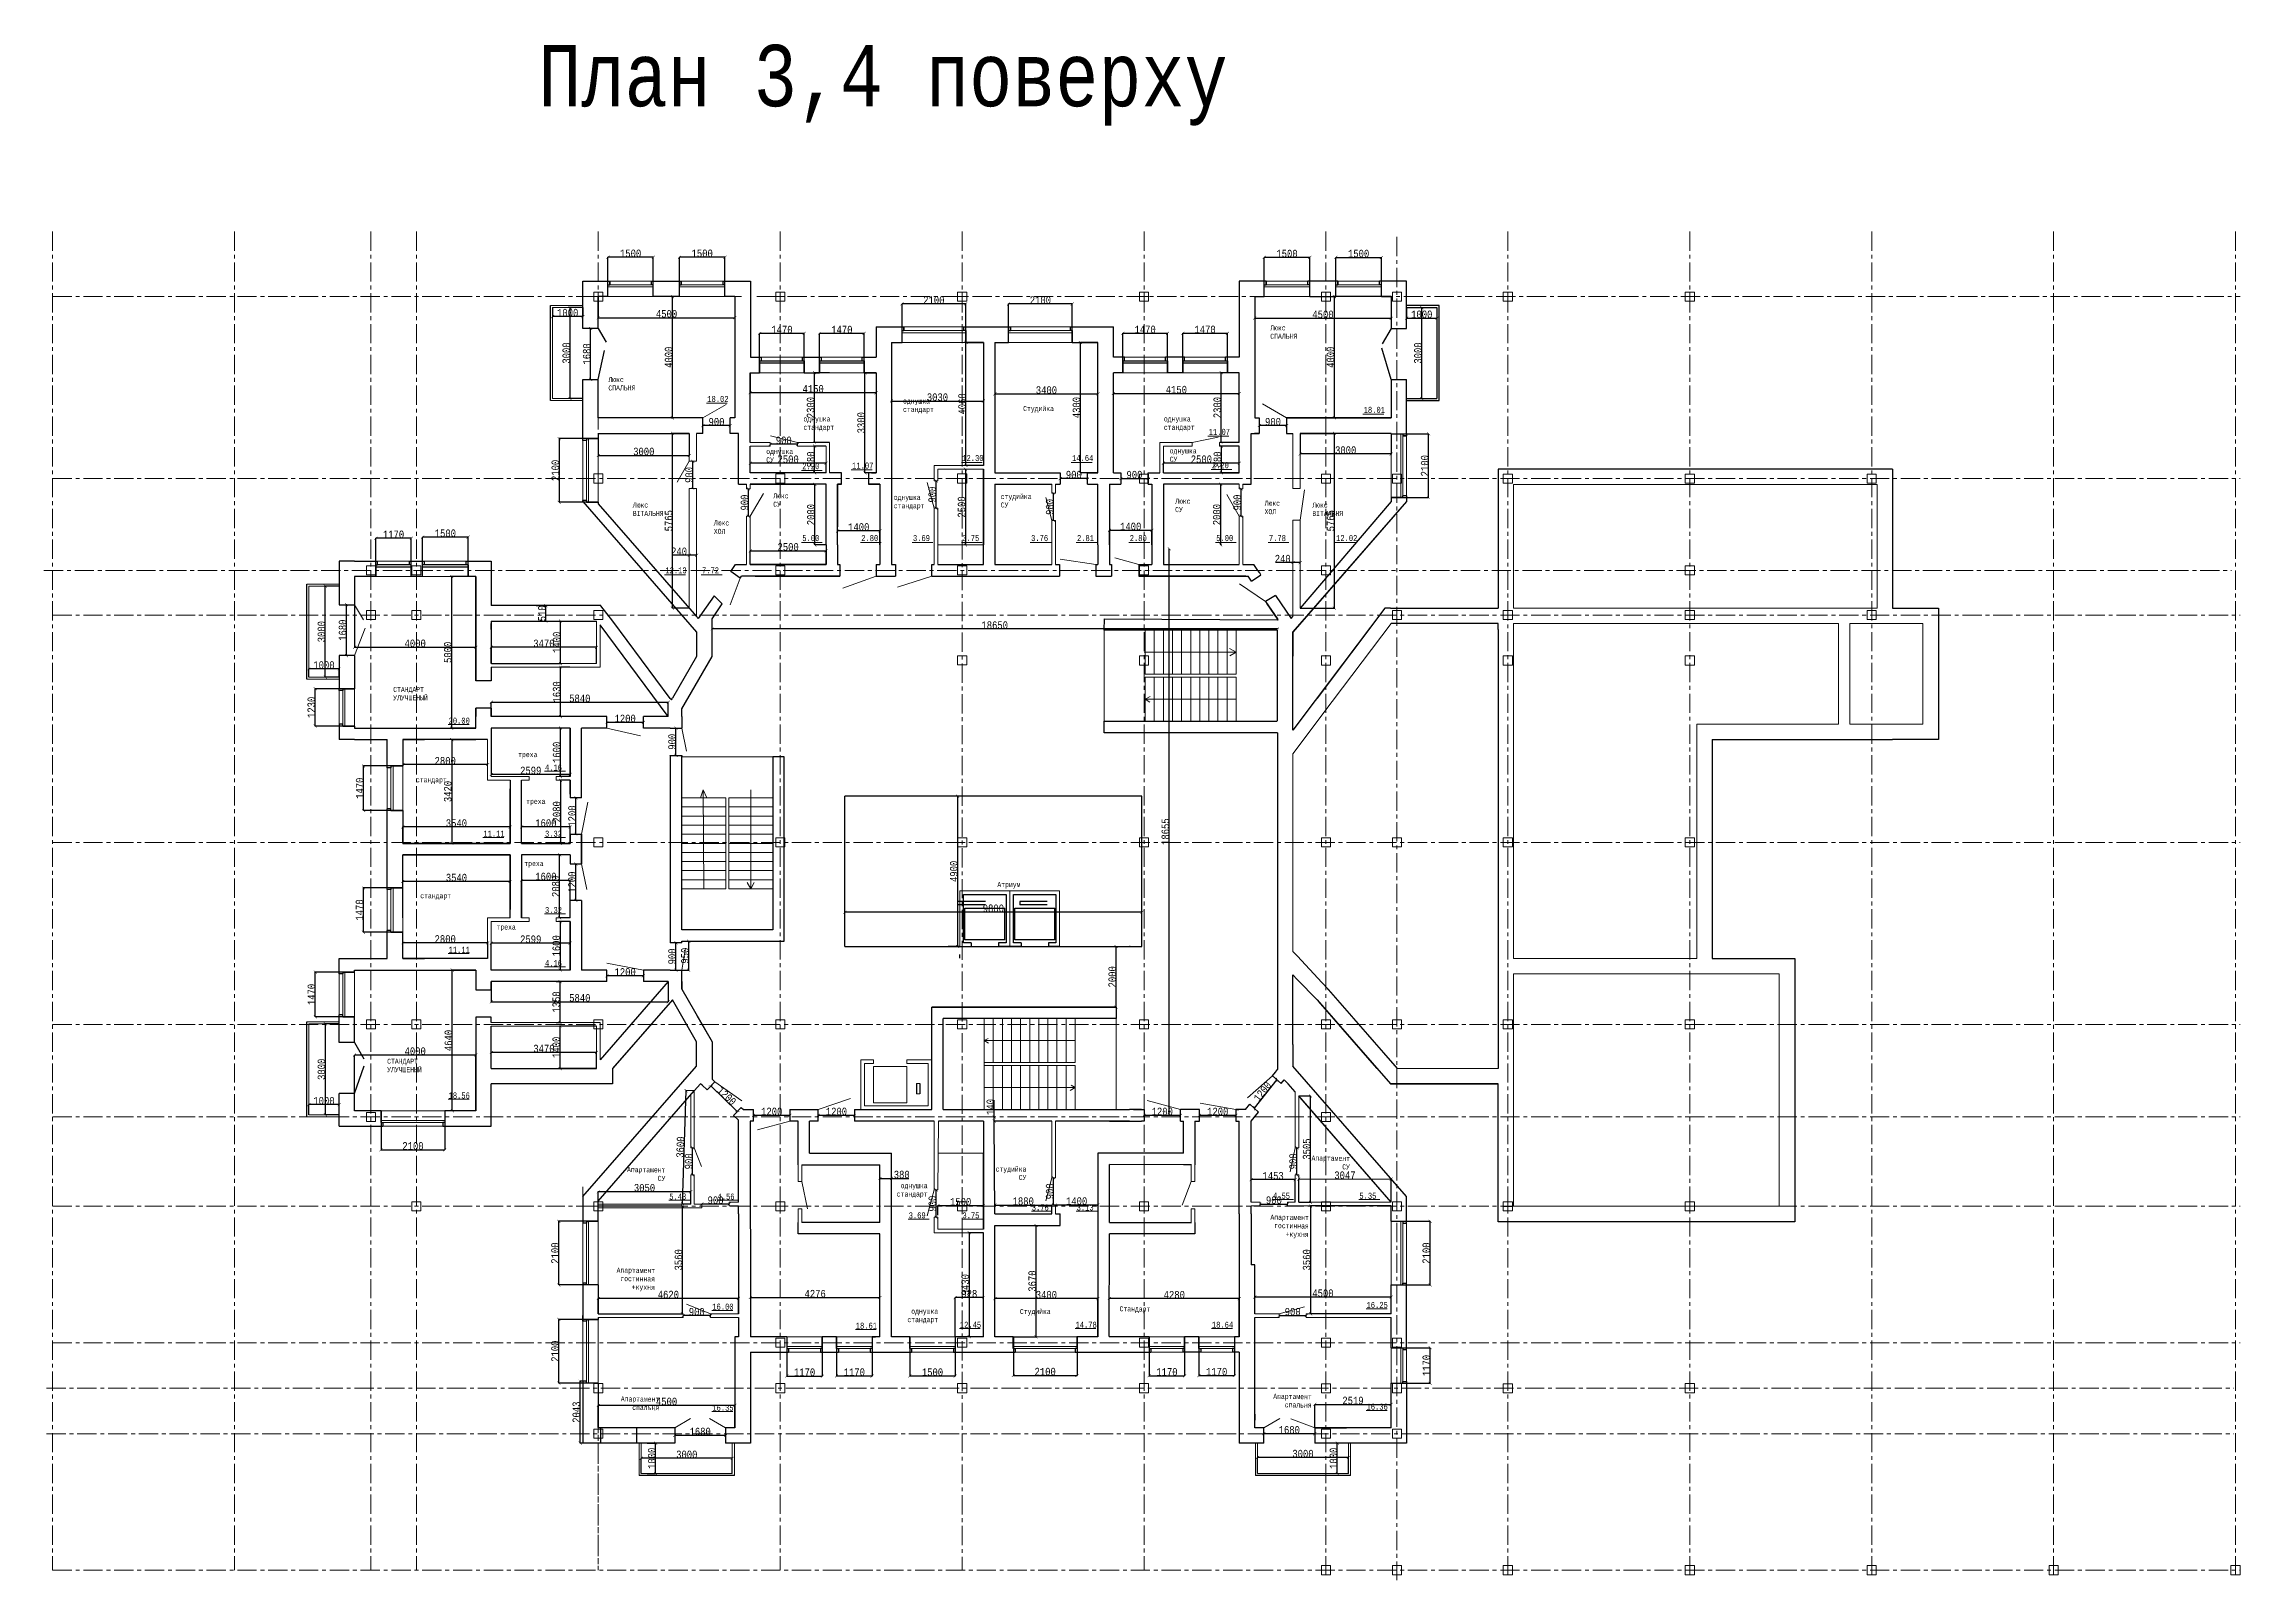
# Model space of a CAD drawing. Header units: millimetres. Extents: x -689206 to 4969298, y -1019800 to 703299.
# Drawn here: x 402242 to 474678, y 538701 to 589364 of the extents above; entities that cross this region are included whole.
import ezdxf

# ---------------------------------------------------------------- set-up
doc = ezdxf.new("R2010")
doc.units = ezdxf.units.MM
doc.linetypes.add('осеваяX2', pattern=[101.6, 63.5, -12.7, 12.7, -12.7])
for name, color, linetype, lineweight in [('б', 231, 'Continuous', 30), ('БАЛКОН', 7, 'Continuous', 20), ('несущие', 7, 'Continuous', 30), ('ОКНА', 250, 'Continuous', 20), ('ПЕРЕГОРОДКИ', 252, 'Continuous', 9), ('РАЗМЕРЫ', 7, 'Continuous', 9), ('Слой1', 7, 'Continuous', 30), ('стены', 7, 'Continuous', 20)]:
    doc.layers.add(name, color=color, linetype=linetype, lineweight=lineweight)
doc.styles.add('Аннотативный', font='isocteur.ttf', dxfattribs={"width": 0.7, "height": 250})
doc.dimstyles.new('Аннотативный', dxfattribs={"dimscale": 0, "dimtxt": 250, "dimasz": 100, "dimexe": 1.25, "dimexo": 0.625, "dimtad": 1, "dimdec": 0, "dimtxsty": 'Аннотативный', "dimblk": 'ARCHTICK', "dimcen": 2.5, "dimadec": 0, "dimazin": 0, "dimtfac": 1, "dimtdec": 0, "dimtmove": 0, "dimatfit": 3, "dimfxl": 1, "dimarcsym": 0})

msp = doc.modelspace()

# ---------------------------------------------------------------- texts
at = {"width": 766.271, "style": 'Аннотативный'}
for s, insert, char_height, attachment_point in [('Люкс\\PСПАЛЬНЯ', (442690, 580082), 165.8, 1), ('Люкс\\PСПАЛЬНЯ', (420859.4, 578376.9), 165.8, 1), ('однушка \\Pстандарт', (430578.1, 577668.9), 165.8, 1), ('Студийка', (434539.4, 577421.3), 165.8, 1), ('однушка \\Pстандарт', (427293.9, 577078.7), 165.8, 1), ('однушка \\Pстандарт', (439180.3, 577078.7), 165.8, 1), ('однушка\\PСУ', (426065.1, 576006.1), 165.8, 1), ('однушка\\PСУ', (439373.1, 576026.1), 165.8, 1), ('Люкс\\PСУ', (426296, 574542), 165.8, 1), ('однушка \\Pстандарт', (430272, 574491.7), 165.8, 1), ('студийка\\PСУ', (433800.3, 574518.6), 165.8, 1), ('Люкс\\PВІТАЛЬНЯ', (421664.4, 574239.7), 165.8, 1), ('Люкс\\PСУ', (439552.1, 574365.6), 165.8, 1), ('Люкс ХОЛ', (442503.6, 574298.2), 165.8, 1), ('Люкс\\PВІТАЛЬНЯ', (444077.9, 574239.7), 165.8, 1), ('Люкс ХОЛ', (424337.1, 573647.8), 165.8, 1), ('СТАНДАРТ УЛУЧШЕНЫЙ', (413761.3, 568158), 165.799, 1), ('треха', (417884, 566008.2), 165.8, 1), ('стандарт', (414512.8, 565177.7), 165.8, 1), ('треха', (418148.6, 564465.7), 165.8, 1), ('треха', (418088.7, 562415.6), 165.8, 1), ('стандарт', (414655.1, 561353.3), 165.8, 1), ('треха', (417171, 560321.3), 165.8, 1), ('СТАНДАРТ УЛУЧШЕНЫЙ', (413562.5, 555893.9), 165.799, 1), ('студийка\\PСУ', (434646, 552338.7), 165.8, 3), ('однушка \\Pстандарт', (431387.7, 551792.1), 165.8, 3), ('однушка \\Pстандарт', (431736.7, 547649.3), 165.8, 3), ('Студийка', (435448.6, 547641.6), 165.8, 3)]:
    msp.add_mtext(s, dxfattribs=dict(at, insert=insert, char_height=char_height, attachment_point=attachment_point))
at = {"color": 18, "true_color": 0x000000, "insert": (433689.4, 561723.6), "char_height": 165.8, "width": 766.271, "attachment_point": 1, "style": 'Аннотативный'}
msp.add_mtext('Атриум', dxfattribs=at)
at = {"char_height": 165.8, "width": 766.271, "attachment_point": 3, "rotation": 359.296007, "style": 'Аннотативный'}
for s, insert in [('Апартамент\\PСУ', (445320.6, 552686.4)), ('Апартамент\\PСУ', (422744.9, 552307.1)), ('Апартамент\\Pгостинная\\P+кухня', (443964.9, 550736.4)), ('Апартамент\\Pгостинная\\P+кухня', (422400.5, 548990.2)), ('Стандарт', (438736.7, 547719.1)), ('Апартамент\\Pспальня', (422539, 544744.9)), ('Апартамент\\Pспальня', (444059.4, 544829.5))]:
    msp.add_mtext(s, dxfattribs=dict(at, insert=insert))
at = {"layer": 'РАЗМЕРЫ', "color": 114, "true_color": 0x139b48, "char_height": 200, "width": 656.117, "attachment_point": 1, "style": 'Аннотативный'}
for s, insert in [('18.02', (424121.3, 577755.2)), ('18.01', (445771, 577395)), ('11.07', (440659.9, 576669.7)), ('2.20', (427255.3, 575539.7)), ('11.07', (428899.4, 575558.9)), ('12.30', (432531.6, 575806.3)), ('14.64', (436153.4, 575806.3)), ('2.20', (440765.2, 575571.1)), ('5.00', (427255.3, 573167.1)), ('2.80', (429199.4, 573167.1)), ('3.69', (430905.2, 573167.1)), ('3.75', (432531.6, 573167.1)), ('3.76', (434802.8, 573167.1)), ('2.81', (436315.4, 573167.1)), ('2.80', (438055.2, 573167.1)), ('5.00', (440907.9, 573167.1)), ('7.78', (442646.7, 573167.1)), ('12.02', (444861.4, 573167.1)), ('12.13', (422739, 572101.7)), ('7.72', (423948.5, 572101.7)), ('20.00', (415589.2, 567144.3)), ('4.16', (418768.3, 565598.6)), ('11.11', (416736.7, 563420.7)), ('3.32', (418768.3, 563415.6)), ('3.32', (418768.3, 560900.6)), ('11.11', (415589.2, 559586.7)), ('4.16', (418768.3, 559147.5)), ('18.56', (415589.2, 554782.4)), ('5.43', (422867.6, 551449.8)), ('4.56', (424458.9, 551449.8)), ('4.55', (442779.5, 551475.3)), ('5.35', (445629.6, 551475.3)), ('3.69', (430764.4, 550829.5)), ('3.75', (432536.4, 550829.5)), ('3.76', (434824.4, 551089.8)), ('3.13', (436304, 551089.8)), ('16.00', (424287.5, 547819.8)), ('16.25', (445866, 547875.5)), ('18.61', (429018.8, 547190.8)), ('12.45', (432451.8, 547220.9)), ('14.78', (436265.8, 547220.9)), ('18.64', (440766.8, 547220.9)), ('16.35', (424287.5, 544486)), ('16.36', (445866, 544520.7))]:
    msp.add_mtext(s, dxfattribs=dict(at, insert=insert))
at = {"layer": 'стены', "insert": (418551.2, 589332.9), "char_height": 2025.246, "width": 76858.328, "attachment_point": 1, "style": 'Аннотативный'}
msp.add_mtext('План 3,4 поверху', dxfattribs=at)

# ---------------------------------------------------------------- blocks, each defined once
blk = doc.blocks.new('_ArchTick')
at = {"color": 0, "linetype": 'ByBlock', "const_width": 0.15}
blk.add_lwpolyline([(-0.5, -0.5), (0.5, 0.5)], dxfattribs=at)
blk = doc.blocks.new('*D711')
at = {"layer": 'Defpoints', "color": 0, "lineweight": 20, "transparency": 16777216}
for p in [(420528, 576521), (423528, 576521), (423528, 575794)]:
    blk.add_point(p, dxfattribs=at)
at = {"layer": 'стены', "color": 0, "lineweight": -2, "transparency": 16777216}
for p, q in [((420528, 576521), (420528, 575793)), ((423528, 576521), (423528, 575793)), ((420528, 575794), (423528, 575794))]:
    blk.add_line(p, q, dxfattribs=at)
at = {"layer": 'стены', "color": 0, "lineweight": -2, "transparency": 16777216, "xscale": 100, "yscale": 100, "zscale": 100, "rotation": 180}
blk.add_blockref('_ArchTick', (420528, 575794), dxfattribs=at)
at = {"layer": 'стены', "color": 0, "lineweight": -2, "transparency": 16777216, "xscale": 100, "yscale": 100, "zscale": 100}
blk.add_blockref('_ArchTick', (423528, 575794), dxfattribs=at)
at = {"layer": 'стены', "color": 0, "transparency": 16777216, "insert": (422028, 575920), "char_height": 250, "attachment_point": 5, "style": 'Аннотативный'}
blk.add_mtext('3000', dxfattribs=at)
blk = doc.blocks.new('*D712')
at = {"layer": 'Defpoints', "color": 0, "lineweight": 20, "transparency": 16777216}
for p in [(422973, 576521), (423528, 576521), (423528, 570756)]:
    blk.add_point(p, dxfattribs=at)
at = {"layer": 'стены', "color": 0, "lineweight": -2, "transparency": 16777216}
for p, q in [((423527, 576521), (422972, 576521)), ((422973, 570756), (422973, 576521)), ((423527, 570756), (422972, 570756))]:
    blk.add_line(p, q, dxfattribs=at)
at = {"layer": 'стены', "color": 0, "lineweight": -2, "transparency": 16777216, "xscale": 100, "yscale": 100, "zscale": 100}
for p, rotation in [((422973, 576521), 90), ((422973, 570756), 270)]:
    blk.add_blockref('_ArchTick', p, dxfattribs=dict(at, rotation=rotation))
at = {"layer": 'стены', "color": 0, "transparency": 16777216, "insert": (422847, 573639), "char_height": 250, "attachment_point": 5, "rotation": 90, "style": 'Аннотативный'}
blk.add_mtext('5765', dxfattribs=at)
blk = doc.blocks.new('*D713')
at = {"layer": 'Defpoints', "color": 0, "lineweight": 20, "transparency": 16777216}
for p in [(420528, 581031), (425028, 581031), (425028, 580336)]:
    blk.add_point(p, dxfattribs=at)
at = {"layer": 'стены', "color": 0, "lineweight": -2, "transparency": 16777216}
for p, q in [((420528, 581031), (420528, 580334)), ((425028, 581031), (425028, 580334)), ((420528, 580336), (425028, 580336))]:
    blk.add_line(p, q, dxfattribs=at)
at = {"layer": 'стены', "color": 0, "lineweight": -2, "transparency": 16777216, "xscale": 100, "yscale": 100, "zscale": 100, "rotation": 180}
blk.add_blockref('_ArchTick', (420528, 580336), dxfattribs=at)
at = {"layer": 'стены', "color": 0, "lineweight": -2, "transparency": 16777216, "xscale": 100, "yscale": 100, "zscale": 100}
blk.add_blockref('_ArchTick', (425028, 580336), dxfattribs=at)
at = {"layer": 'стены', "color": 0, "transparency": 16777216, "insert": (422778, 580461), "char_height": 250, "attachment_point": 5, "style": 'Аннотативный'}
blk.add_mtext('4500', dxfattribs=at)
blk = doc.blocks.new('*D714')
at = {"layer": 'Defpoints', "color": 0, "lineweight": 20, "transparency": 16777216}
for p in [(429323, 578521), (429688, 578521), (429688, 575221)]:
    blk.add_point(p, dxfattribs=at)
at = {"layer": 'стены', "color": 0, "lineweight": -2, "transparency": 16777216}
for p, q in [((429687, 578521), (429322, 578521)), ((429323, 575221), (429323, 578521)), ((429687, 575221), (429322, 575221))]:
    blk.add_line(p, q, dxfattribs=at)
at = {"layer": 'стены', "color": 0, "lineweight": -2, "transparency": 16777216, "xscale": 100, "yscale": 100, "zscale": 100}
for p, rotation in [((429323, 578521), 90), ((429323, 575221), 270)]:
    blk.add_blockref('_ArchTick', p, dxfattribs=dict(at, rotation=rotation))
at = {"layer": 'стены', "color": 0, "transparency": 16777216, "insert": (429198, 576871), "char_height": 250, "attachment_point": 5, "rotation": 90, "style": 'Аннотативный'}
blk.add_mtext('3300', dxfattribs=at)
blk = doc.blocks.new('*D715')
at = {"layer": 'Defpoints', "color": 0, "lineweight": 20, "transparency": 16777216}
for p in [(427656, 578521), (428158, 578521), (428158, 576221)]:
    blk.add_point(p, dxfattribs=at)
at = {"layer": 'стены', "color": 0, "lineweight": -2, "transparency": 16777216}
for p, q in [((428157, 578521), (427655, 578521)), ((427656, 576221), (427656, 578521)), ((428157, 576221), (427655, 576221))]:
    blk.add_line(p, q, dxfattribs=at)
at = {"layer": 'стены', "color": 0, "lineweight": -2, "transparency": 16777216, "xscale": 100, "yscale": 100, "zscale": 100}
for p, rotation in [((427656, 578521), 90), ((427656, 576221), 270)]:
    blk.add_blockref('_ArchTick', p, dxfattribs=dict(at, rotation=rotation))
at = {"layer": 'стены', "color": 0, "transparency": 16777216, "insert": (427530, 577371), "char_height": 250, "attachment_point": 5, "rotation": 90, "style": 'Аннотативный'}
blk.add_mtext('2300', dxfattribs=at)
blk = doc.blocks.new('*D716')
at = {"layer": 'Defpoints', "color": 0, "lineweight": 20, "transparency": 16777216}
for p in [(425538, 578521), (429688, 578521), (425538, 577862)]:
    blk.add_point(p, dxfattribs=at)
at = {"layer": 'стены', "color": 0, "lineweight": -2, "transparency": 16777216}
for p, q in [((425538, 578521), (425538, 577860)), ((429688, 578521), (429688, 577860)), ((429688, 577862), (425538, 577862))]:
    blk.add_line(p, q, dxfattribs=at)
at = {"layer": 'стены', "color": 0, "lineweight": -2, "transparency": 16777216, "xscale": 100, "yscale": 100, "zscale": 100, "rotation": 180}
blk.add_blockref('_ArchTick', (425538, 577862), dxfattribs=at)
at = {"layer": 'стены', "color": 0, "lineweight": -2, "transparency": 16777216, "xscale": 100, "yscale": 100, "zscale": 100}
blk.add_blockref('_ArchTick', (429688, 577862), dxfattribs=at)
at = {"layer": 'стены', "color": 0, "transparency": 16777216, "insert": (427613, 577987), "char_height": 250, "attachment_point": 5, "style": 'Аннотативный'}
blk.add_mtext('4150', dxfattribs=at)
blk = doc.blocks.new('*D717')
at = {"layer": 'Defpoints', "color": 0, "lineweight": 20, "transparency": 16777216}
for p in [(430198, 577587), (433228, 577587), (433228, 577587)]:
    blk.add_point(p, dxfattribs=at)
at = {"layer": 'стены', "color": 0, "lineweight": -2, "transparency": 16777216}
for p, q in [((430198, 577587), (430198, 577588)), ((430198, 577587), (433228, 577587)), ((433228, 577587), (433228, 577588))]:
    blk.add_line(p, q, dxfattribs=at)
at = {"layer": 'стены', "color": 0, "lineweight": -2, "transparency": 16777216, "xscale": 100, "yscale": 100, "zscale": 100, "rotation": 180}
blk.add_blockref('_ArchTick', (430198, 577587), dxfattribs=at)
at = {"layer": 'стены', "color": 0, "lineweight": -2, "transparency": 16777216, "xscale": 100, "yscale": 100, "zscale": 100}
blk.add_blockref('_ArchTick', (433228, 577587), dxfattribs=at)
at = {"layer": 'стены', "color": 0, "transparency": 16777216, "insert": (431713, 577712), "char_height": 250, "attachment_point": 5, "style": 'Аннотативный'}
blk.add_mtext('3030', dxfattribs=at)
blk = doc.blocks.new('*D718')
at = {"layer": 'Defpoints', "color": 0, "lineweight": 20, "transparency": 16777216}
for p in [(432653, 579521), (433228, 579521), (433228, 575461)]:
    blk.add_point(p, dxfattribs=at)
at = {"layer": 'стены', "color": 0, "lineweight": -2, "transparency": 16777216}
for p, q in [((433227, 579521), (432652, 579521)), ((432653, 575461), (432653, 579521)), ((433227, 575461), (432652, 575461))]:
    blk.add_line(p, q, dxfattribs=at)
at = {"layer": 'стены', "color": 0, "lineweight": -2, "transparency": 16777216, "xscale": 100, "yscale": 100, "zscale": 100}
for p, rotation in [((432653, 579521), 90), ((432653, 575461), 270)]:
    blk.add_blockref('_ArchTick', p, dxfattribs=dict(at, rotation=rotation))
at = {"layer": 'стены', "color": 0, "transparency": 16777216, "insert": (432528, 577491), "char_height": 250, "attachment_point": 5, "rotation": 90, "style": 'Аннотативный'}
blk.add_mtext('4060', dxfattribs=at)
blk = doc.blocks.new('*D719')
at = {"layer": 'Defpoints', "color": 0, "lineweight": 20, "transparency": 16777216}
for p in [(432636, 575341), (432636, 572841), (432636, 572841)]:
    blk.add_point(p, dxfattribs=at)
at = {"layer": 'стены', "color": 0, "lineweight": -2, "transparency": 16777216}
for p, q in [((432636, 575341), (432637, 575341)), ((432636, 575341), (432636, 572841)), ((432636, 572841), (432637, 572841))]:
    blk.add_line(p, q, dxfattribs=at)
at = {"layer": 'стены', "color": 0, "lineweight": -2, "transparency": 16777216, "xscale": 100, "yscale": 100, "zscale": 100}
for p, rotation in [((432636, 575341), 90), ((432636, 572841), 270)]:
    blk.add_blockref('_ArchTick', p, dxfattribs=dict(at, rotation=rotation))
at = {"layer": 'стены', "color": 0, "transparency": 16777216, "insert": (432510, 574091), "char_height": 250, "attachment_point": 5, "rotation": 90, "style": 'Аннотативный'}
blk.add_mtext('2500', dxfattribs=at)
blk = doc.blocks.new('*D720')
at = {"layer": 'Defpoints', "color": 0, "lineweight": 20, "transparency": 16777216}
for p in [(428418, 573305), (428418, 572841), (429818, 572841)]:
    blk.add_point(p, dxfattribs=at)
at = {"layer": 'стены', "color": 0, "lineweight": -2, "transparency": 16777216}
for p, q in [((428418, 572842), (428418, 573307)), ((429818, 573305), (428418, 573305)), ((429818, 572842), (429818, 573307))]:
    blk.add_line(p, q, dxfattribs=at)
at = {"layer": 'стены', "color": 0, "lineweight": -2, "transparency": 16777216, "xscale": 100, "yscale": 100, "zscale": 100, "rotation": 180}
blk.add_blockref('_ArchTick', (428418, 573305), dxfattribs=at)
at = {"layer": 'стены', "color": 0, "lineweight": -2, "transparency": 16777216, "xscale": 100, "yscale": 100, "zscale": 100}
blk.add_blockref('_ArchTick', (429818, 573305), dxfattribs=at)
at = {"layer": 'стены', "color": 0, "transparency": 16777216, "insert": (429118, 573431), "char_height": 250, "attachment_point": 5, "style": 'Аннотативный'}
blk.add_mtext('1400', dxfattribs=at)
blk = doc.blocks.new('*D721')
at = {"layer": 'Defpoints', "color": 0, "lineweight": 20, "transparency": 16777216}
for p in [(427666, 574841), (428038, 574841), (428038, 572841)]:
    blk.add_point(p, dxfattribs=at)
at = {"layer": 'стены', "color": 0, "lineweight": -2, "transparency": 16777216}
for p, q in [((428037, 574841), (427664, 574841)), ((427666, 572841), (427666, 574841)), ((428037, 572841), (427664, 572841))]:
    blk.add_line(p, q, dxfattribs=at)
at = {"layer": 'стены', "color": 0, "lineweight": -2, "transparency": 16777216, "xscale": 100, "yscale": 100, "zscale": 100}
for p, rotation in [((427666, 574841), 90), ((427666, 572841), 270)]:
    blk.add_blockref('_ArchTick', p, dxfattribs=dict(at, rotation=rotation))
at = {"layer": 'стены', "color": 0, "transparency": 16777216, "insert": (427540, 573841), "char_height": 250, "attachment_point": 5, "rotation": 90, "style": 'Аннотативный'}
blk.add_mtext('2000', dxfattribs=at)
blk = doc.blocks.new('*D722')
at = {"layer": 'Defpoints', "color": 0, "lineweight": 20, "transparency": 16777216}
for p in [(427661, 576101), (428038, 576101), (428038, 575221)]:
    blk.add_point(p, dxfattribs=at)
at = {"layer": 'стены', "color": 0, "lineweight": -2, "transparency": 16777216}
for p, q in [((428037, 576101), (427660, 576101)), ((427661, 575221), (427661, 576101)), ((428037, 575221), (427660, 575221))]:
    blk.add_line(p, q, dxfattribs=at)
at = {"layer": 'стены', "color": 0, "lineweight": -2, "transparency": 16777216, "xscale": 100, "yscale": 100, "zscale": 100}
for p, rotation in [((427661, 576101), 90), ((427661, 575221), 270)]:
    blk.add_blockref('_ArchTick', p, dxfattribs=dict(at, rotation=rotation))
at = {"layer": 'стены', "color": 0, "transparency": 16777216, "insert": (427536, 575661), "char_height": 250, "attachment_point": 5, "rotation": 90, "style": 'Аннотативный'}
blk.add_mtext('880', dxfattribs=at)
blk = doc.blocks.new('*D723')
at = {"layer": 'Defpoints', "color": 0, "lineweight": 20, "transparency": 16777216}
for p in [(425538, 575539), (425538, 575221), (428038, 575221)]:
    blk.add_point(p, dxfattribs=at)
at = {"layer": 'стены', "color": 0, "lineweight": -2, "transparency": 16777216}
for p, q in [((425538, 575222), (425538, 575541)), ((428038, 575539), (425538, 575539)), ((428038, 575222), (428038, 575541))]:
    blk.add_line(p, q, dxfattribs=at)
at = {"layer": 'стены', "color": 0, "lineweight": -2, "transparency": 16777216, "xscale": 100, "yscale": 100, "zscale": 100, "rotation": 180}
blk.add_blockref('_ArchTick', (425538, 575539), dxfattribs=at)
at = {"layer": 'стены', "color": 0, "lineweight": -2, "transparency": 16777216, "xscale": 100, "yscale": 100, "zscale": 100}
blk.add_blockref('_ArchTick', (428038, 575539), dxfattribs=at)
at = {"layer": 'стены', "color": 0, "transparency": 16777216, "insert": (426788, 575665), "char_height": 250, "attachment_point": 5, "style": 'Аннотативный'}
blk.add_mtext('2500', dxfattribs=at)
blk = doc.blocks.new('*D725')
at = {"layer": 'Defpoints', "color": 0, "lineweight": 20, "transparency": 16777216}
for p in [(433608, 577821), (437008, 577821), (437008, 577821)]:
    blk.add_point(p, dxfattribs=at)
at = {"layer": 'стены', "color": 0, "lineweight": -2, "transparency": 16777216}
for p, q in [((433608, 577821), (437008, 577821)), ((433608, 577820), (433608, 577819)), ((437008, 577821), (437008, 577822))]:
    blk.add_line(p, q, dxfattribs=at)
at = {"layer": 'стены', "color": 0, "lineweight": -2, "transparency": 16777216, "xscale": 100, "yscale": 100, "zscale": 100, "rotation": 180}
blk.add_blockref('_ArchTick', (433608, 577821), dxfattribs=at)
at = {"layer": 'стены', "color": 0, "lineweight": -2, "transparency": 16777216, "xscale": 100, "yscale": 100, "zscale": 100}
blk.add_blockref('_ArchTick', (437008, 577821), dxfattribs=at)
at = {"layer": 'стены', "color": 0, "transparency": 16777216, "insert": (435308, 577946), "char_height": 250, "attachment_point": 5, "style": 'Аннотативный'}
blk.add_mtext('3400', dxfattribs=at)
blk = doc.blocks.new('*D726')
at = {"layer": 'Defpoints', "color": 0, "lineweight": 20, "transparency": 16777216}
for p in [(436427, 579521), (437008, 579521), (437008, 575221)]:
    blk.add_point(p, dxfattribs=at)
at = {"layer": 'стены', "color": 0, "lineweight": -2, "transparency": 16777216}
for p, q in [((437007, 579521), (436426, 579521)), ((436427, 575221), (436427, 579521)), ((437007, 575221), (436426, 575221))]:
    blk.add_line(p, q, dxfattribs=at)
at = {"layer": 'стены', "color": 0, "lineweight": -2, "transparency": 16777216, "xscale": 100, "yscale": 100, "zscale": 100}
for p, rotation in [((436427, 579521), 90), ((436427, 575221), 270)]:
    blk.add_blockref('_ArchTick', p, dxfattribs=dict(at, rotation=rotation))
at = {"layer": 'стены', "color": 0, "transparency": 16777216, "insert": (436301, 577371), "char_height": 250, "attachment_point": 5, "rotation": 90, "style": 'Аннотативный'}
blk.add_mtext('4300', dxfattribs=at)
blk = doc.blocks.new('*D727')
at = {"layer": 'Defpoints', "color": 0, "lineweight": 20, "transparency": 16777216}
for p in [(437388, 573322), (437388, 572841), (438788, 572841)]:
    blk.add_point(p, dxfattribs=at)
at = {"layer": 'стены', "color": 0, "lineweight": -2, "transparency": 16777216}
for p, q in [((437388, 572842), (437388, 573323)), ((438788, 573322), (437388, 573322)), ((438788, 572842), (438788, 573323))]:
    blk.add_line(p, q, dxfattribs=at)
at = {"layer": 'стены', "color": 0, "lineweight": -2, "transparency": 16777216, "xscale": 100, "yscale": 100, "zscale": 100, "rotation": 180}
blk.add_blockref('_ArchTick', (437388, 573322), dxfattribs=at)
at = {"layer": 'стены', "color": 0, "lineweight": -2, "transparency": 16777216, "xscale": 100, "yscale": 100, "zscale": 100}
blk.add_blockref('_ArchTick', (438788, 573322), dxfattribs=at)
at = {"layer": 'стены', "color": 0, "transparency": 16777216, "insert": (438088, 573448), "char_height": 250, "attachment_point": 5, "style": 'Аннотативный'}
blk.add_mtext('1400', dxfattribs=at)
blk = doc.blocks.new('*D728')
at = {"layer": 'Defpoints', "color": 0, "lineweight": 20, "transparency": 16777216}
for p in [(441069, 578521), (441668, 578521), (441668, 576221)]:
    blk.add_point(p, dxfattribs=at)
at = {"layer": 'стены', "color": 0, "lineweight": -2, "transparency": 16777216}
for p, q in [((441667, 578521), (441068, 578521)), ((441069, 576221), (441069, 578521)), ((441667, 576221), (441068, 576221))]:
    blk.add_line(p, q, dxfattribs=at)
at = {"layer": 'стены', "color": 0, "lineweight": -2, "transparency": 16777216, "xscale": 100, "yscale": 100, "zscale": 100}
for p, rotation in [((441069, 578521), 90), ((441069, 576221), 270)]:
    blk.add_blockref('_ArchTick', p, dxfattribs=dict(at, rotation=rotation))
at = {"layer": 'стены', "color": 0, "transparency": 16777216, "insert": (440943, 577371), "char_height": 250, "attachment_point": 5, "rotation": 90, "style": 'Аннотативный'}
blk.add_mtext('2300', dxfattribs=at)
blk = doc.blocks.new('*D729')
at = {"layer": 'Defpoints', "color": 0, "lineweight": 20, "transparency": 16777216}
for p in [(437518, 577821), (441668, 577835), (441668, 577821)]:
    blk.add_point(p, dxfattribs=at)
at = {"layer": 'стены', "color": 0, "lineweight": -2, "transparency": 16777216}
for p, q in [((437518, 577821), (437518, 577837)), ((437518, 577835), (441668, 577835)), ((441668, 577821), (441668, 577837))]:
    blk.add_line(p, q, dxfattribs=at)
at = {"layer": 'стены', "color": 0, "lineweight": -2, "transparency": 16777216, "xscale": 100, "yscale": 100, "zscale": 100, "rotation": 180}
blk.add_blockref('_ArchTick', (437518, 577835), dxfattribs=at)
at = {"layer": 'стены', "color": 0, "lineweight": -2, "transparency": 16777216, "xscale": 100, "yscale": 100, "zscale": 100}
blk.add_blockref('_ArchTick', (441668, 577835), dxfattribs=at)
at = {"layer": 'стены', "color": 0, "transparency": 16777216, "insert": (439593, 577961), "char_height": 250, "attachment_point": 5, "style": 'Аннотативный'}
blk.add_mtext('4150', dxfattribs=at)
blk = doc.blocks.new('*D730')
at = {"layer": 'Defpoints', "color": 0, "lineweight": 20, "transparency": 16777216}
for p in [(441668, 576101), (441075, 575221), (441668, 575221)]:
    blk.add_point(p, dxfattribs=at)
at = {"layer": 'стены', "color": 0, "lineweight": -2, "transparency": 16777216}
for p, q in [((441667, 576101), (441074, 576101)), ((441075, 576101), (441075, 575221)), ((441667, 575221), (441074, 575221))]:
    blk.add_line(p, q, dxfattribs=at)
at = {"layer": 'стены', "color": 0, "lineweight": -2, "transparency": 16777216, "xscale": 100, "yscale": 100, "zscale": 100}
for p, rotation in [((441075, 576101), 90), ((441075, 575221), 270)]:
    blk.add_blockref('_ArchTick', p, dxfattribs=dict(at, rotation=rotation))
at = {"layer": 'стены', "color": 0, "transparency": 16777216, "insert": (440949, 575661), "char_height": 250, "attachment_point": 5, "rotation": 90, "style": 'Аннотативный'}
blk.add_mtext('880', dxfattribs=at)
blk = doc.blocks.new('*D731')
at = {"layer": 'Defpoints', "color": 0, "lineweight": 20, "transparency": 16777216}
for p in [(439168, 575539), (439168, 575221), (441668, 575221)]:
    blk.add_point(p, dxfattribs=at)
at = {"layer": 'стены', "color": 0, "lineweight": -2, "transparency": 16777216}
for p, q in [((439168, 575222), (439168, 575541)), ((441668, 575539), (439168, 575539)), ((441668, 575222), (441668, 575541))]:
    blk.add_line(p, q, dxfattribs=at)
at = {"layer": 'стены', "color": 0, "lineweight": -2, "transparency": 16777216, "xscale": 100, "yscale": 100, "zscale": 100, "rotation": 180}
blk.add_blockref('_ArchTick', (439168, 575539), dxfattribs=at)
at = {"layer": 'стены', "color": 0, "lineweight": -2, "transparency": 16777216, "xscale": 100, "yscale": 100, "zscale": 100}
blk.add_blockref('_ArchTick', (441668, 575539), dxfattribs=at)
at = {"layer": 'стены', "color": 0, "transparency": 16777216, "insert": (440418, 575665), "char_height": 250, "attachment_point": 5, "style": 'Аннотативный'}
blk.add_mtext('2500', dxfattribs=at)
blk = doc.blocks.new('*D732')
at = {"layer": 'Defpoints', "color": 0, "lineweight": 20, "transparency": 16777216}
for p in [(441078, 574841), (441054, 572841), (441078, 572841)]:
    blk.add_point(p, dxfattribs=at)
at = {"layer": 'стены', "color": 0, "lineweight": -2, "transparency": 16777216}
for p, q in [((441078, 574841), (441053, 574841)), ((441054, 574841), (441054, 572841)), ((441078, 572841), (441053, 572841))]:
    blk.add_line(p, q, dxfattribs=at)
at = {"layer": 'стены', "color": 0, "lineweight": -2, "transparency": 16777216, "xscale": 100, "yscale": 100, "zscale": 100}
for p, rotation in [((441054, 574841), 90), ((441054, 572841), 270)]:
    blk.add_blockref('_ArchTick', p, dxfattribs=dict(at, rotation=rotation))
at = {"layer": 'стены', "color": 0, "transparency": 16777216, "insert": (440928, 573841), "char_height": 250, "attachment_point": 5, "rotation": 90, "style": 'Аннотативный'}
blk.add_mtext('2000', dxfattribs=at)
blk = doc.blocks.new('*D733')
at = {"layer": 'Defpoints', "color": 0, "lineweight": 20, "transparency": 16777216}
for p in [(442178, 580317), (446678, 580317), (446678, 580317)]:
    blk.add_point(p, dxfattribs=at)
at = {"layer": 'стены', "color": 0, "lineweight": -2, "transparency": 16777216}
for p, q in [((442178, 580317), (442178, 580318)), ((442178, 580317), (446678, 580317)), ((446678, 580317), (446678, 580318))]:
    blk.add_line(p, q, dxfattribs=at)
at = {"layer": 'стены', "color": 0, "lineweight": -2, "transparency": 16777216, "xscale": 100, "yscale": 100, "zscale": 100, "rotation": 180}
blk.add_blockref('_ArchTick', (442178, 580317), dxfattribs=at)
at = {"layer": 'стены', "color": 0, "lineweight": -2, "transparency": 16777216, "xscale": 100, "yscale": 100, "zscale": 100}
blk.add_blockref('_ArchTick', (446678, 580317), dxfattribs=at)
at = {"layer": 'стены', "color": 0, "transparency": 16777216, "insert": (444428, 580442), "char_height": 250, "attachment_point": 5, "style": 'Аннотативный'}
blk.add_mtext('4500', dxfattribs=at)
blk = doc.blocks.new('*D734')
at = {"layer": 'Defpoints', "color": 0, "lineweight": 20, "transparency": 16777216}
for p in [(444805, 581031), (446678, 581031), (446678, 577031)]:
    blk.add_point(p, dxfattribs=at)
at = {"layer": 'стены', "color": 0, "lineweight": -2, "transparency": 16777216}
for p, q in [((446677, 581031), (444803, 581031)), ((444805, 577031), (444805, 581031)), ((446677, 577031), (444803, 577031))]:
    blk.add_line(p, q, dxfattribs=at)
at = {"layer": 'стены', "color": 0, "lineweight": -2, "transparency": 16777216, "xscale": 100, "yscale": 100, "zscale": 100}
for p, rotation in [((444805, 581031), 90), ((444805, 577031), 270)]:
    blk.add_blockref('_ArchTick', p, dxfattribs=dict(at, rotation=rotation))
at = {"layer": 'стены', "color": 0, "transparency": 16777216, "insert": (444679, 579031), "char_height": 250, "attachment_point": 5, "rotation": 90, "style": 'Аннотативный'}
blk.add_mtext('4000', dxfattribs=at)
blk = doc.blocks.new('*D735')
at = {"layer": 'Defpoints', "color": 0, "lineweight": 20, "transparency": 16777216}
for p in [(443678, 576521), (444806, 576521), (443678, 570756)]:
    blk.add_point(p, dxfattribs=at)
at = {"layer": 'стены', "color": 0, "lineweight": -2, "transparency": 16777216}
for p, q in [((443678, 576521), (444807, 576521)), ((444806, 570756), (444806, 576521)), ((443678, 570756), (444807, 570756))]:
    blk.add_line(p, q, dxfattribs=at)
at = {"layer": 'стены', "color": 0, "lineweight": -2, "transparency": 16777216, "xscale": 100, "yscale": 100, "zscale": 100}
for p, rotation in [((444806, 576521), 90), ((444806, 570756), 270)]:
    blk.add_blockref('_ArchTick', p, dxfattribs=dict(at, rotation=rotation))
at = {"layer": 'стены', "color": 0, "transparency": 16777216, "insert": (444681, 573639), "char_height": 250, "attachment_point": 5, "rotation": 90, "style": 'Аннотативный'}
blk.add_mtext('5765', dxfattribs=at)
blk = doc.blocks.new('*D736')
at = {"layer": 'Defpoints', "color": 0, "lineweight": 20, "transparency": 16777216}
for p in [(415691, 566419), (415691, 562999), (415691, 562999)]:
    blk.add_point(p, dxfattribs=at)
at = {"layer": 'стены', "color": 0, "lineweight": -2, "transparency": 16777216}
for p, q in [((415691, 566419), (415692, 566419)), ((415691, 566419), (415691, 562999)), ((415691, 562999), (415692, 562999))]:
    blk.add_line(p, q, dxfattribs=at)
at = {"layer": 'стены', "color": 0, "lineweight": -2, "transparency": 16777216, "xscale": 100, "yscale": 100, "zscale": 100}
for p, rotation in [((415691, 566419), 90), ((415691, 562999), 270)]:
    blk.add_blockref('_ArchTick', p, dxfattribs=dict(at, rotation=rotation))
at = {"layer": 'стены', "color": 0, "transparency": 16777216, "insert": (415565, 564709), "char_height": 250, "attachment_point": 5, "rotation": 90, "style": 'Аннотативный'}
blk.add_mtext('3420', dxfattribs=at)
blk = doc.blocks.new('*D737')
at = {"layer": 'Defpoints', "color": 0, "lineweight": 20, "transparency": 16777216}
for p in [(414078, 563539), (414078, 562999), (417618, 562999)]:
    blk.add_point(p, dxfattribs=at)
at = {"layer": 'стены', "color": 0, "lineweight": -2, "transparency": 16777216}
for p, q in [((414078, 563000), (414078, 563541)), ((417618, 563539), (414078, 563539)), ((417618, 563000), (417618, 563541))]:
    blk.add_line(p, q, dxfattribs=at)
at = {"layer": 'стены', "color": 0, "lineweight": -2, "transparency": 16777216, "xscale": 100, "yscale": 100, "zscale": 100, "rotation": 180}
blk.add_blockref('_ArchTick', (414078, 563539), dxfattribs=at)
at = {"layer": 'стены', "color": 0, "lineweight": -2, "transparency": 16777216, "xscale": 100, "yscale": 100, "zscale": 100}
blk.add_blockref('_ArchTick', (417618, 563539), dxfattribs=at)
at = {"layer": 'стены', "color": 0, "transparency": 16777216, "insert": (415848, 563665), "char_height": 250, "attachment_point": 5, "style": 'Аннотативный'}
blk.add_mtext('3540', dxfattribs=at)
blk = doc.blocks.new('*D738')
at = {"layer": 'Defpoints', "color": 0, "lineweight": 20, "transparency": 16777216}
for p in [(419598, 565079), (419279, 562999), (419598, 562999)]:
    blk.add_point(p, dxfattribs=at)
at = {"layer": 'стены', "color": 0, "lineweight": -2, "transparency": 16777216}
for p, q in [((419597, 565079), (419278, 565079)), ((419279, 565079), (419279, 562999)), ((419597, 562999), (419278, 562999))]:
    blk.add_line(p, q, dxfattribs=at)
at = {"layer": 'стены', "color": 0, "lineweight": -2, "transparency": 16777216, "xscale": 100, "yscale": 100, "zscale": 100}
for p, rotation in [((419279, 565079), 90), ((419279, 562999), 270)]:
    blk.add_blockref('_ArchTick', p, dxfattribs=dict(at, rotation=rotation))
at = {"layer": 'стены', "color": 0, "transparency": 16777216, "insert": (419154, 564039), "char_height": 250, "attachment_point": 5, "rotation": 90, "style": 'Аннотативный'}
blk.add_mtext('2080', dxfattribs=at)
blk = doc.blocks.new('*D739')
at = {"layer": 'Defpoints', "color": 0, "lineweight": 20, "transparency": 16777216}
for p in [(419280, 566799), (419598, 566799), (419598, 565199)]:
    blk.add_point(p, dxfattribs=at)
at = {"layer": 'стены', "color": 0, "lineweight": -2, "transparency": 16777216}
for p, q in [((419597, 566799), (419279, 566799)), ((419280, 565199), (419280, 566799)), ((419597, 565199), (419279, 565199))]:
    blk.add_line(p, q, dxfattribs=at)
at = {"layer": 'стены', "color": 0, "lineweight": -2, "transparency": 16777216, "xscale": 100, "yscale": 100, "zscale": 100}
for p, rotation in [((419280, 566799), 90), ((419280, 565199), 270)]:
    blk.add_blockref('_ArchTick', p, dxfattribs=dict(at, rotation=rotation))
at = {"layer": 'стены', "color": 0, "transparency": 16777216, "insert": (419154, 565999), "char_height": 250, "attachment_point": 5, "rotation": 90, "style": 'Аннотативный'}
blk.add_mtext('1600', dxfattribs=at)
blk = doc.blocks.new('*D740')
at = {"layer": 'Defpoints', "color": 0, "lineweight": 20, "transparency": 16777216}
for p in [(416998, 566799), (419598, 566799), (416998, 565273)]:
    blk.add_point(p, dxfattribs=at)
at = {"layer": 'стены', "color": 0, "lineweight": -2, "transparency": 16777216}
for p, q in [((416998, 566799), (416998, 565272)), ((419598, 566799), (419598, 565272)), ((419598, 565273), (416998, 565273))]:
    blk.add_line(p, q, dxfattribs=at)
at = {"layer": 'стены', "color": 0, "lineweight": -2, "transparency": 16777216, "xscale": 100, "yscale": 100, "zscale": 100, "rotation": 180}
blk.add_blockref('_ArchTick', (416998, 565273), dxfattribs=at)
at = {"layer": 'стены', "color": 0, "lineweight": -2, "transparency": 16777216, "xscale": 100, "yscale": 100, "zscale": 100}
blk.add_blockref('_ArchTick', (419598, 565273), dxfattribs=at)
at = {"layer": 'стены', "color": 0, "transparency": 16777216, "insert": (418298, 565399), "char_height": 250, "attachment_point": 5, "style": 'Аннотативный'}
blk.add_mtext('2599', dxfattribs=at)
blk = doc.blocks.new('*D741')
at = {"layer": 'Defpoints', "color": 0, "lineweight": 20, "transparency": 16777216}
for p in [(414078, 565595), (414078, 565595), (416878, 565595)]:
    blk.add_point(p, dxfattribs=at)
at = {"layer": 'стены', "color": 0, "lineweight": -2, "transparency": 16777216}
for p, q in [((414078, 565595), (414078, 565596)), ((416878, 565595), (414078, 565595)), ((416878, 565595), (416878, 565596))]:
    blk.add_line(p, q, dxfattribs=at)
at = {"layer": 'стены', "color": 0, "lineweight": -2, "transparency": 16777216, "xscale": 100, "yscale": 100, "zscale": 100, "rotation": 180}
blk.add_blockref('_ArchTick', (414078, 565595), dxfattribs=at)
at = {"layer": 'стены', "color": 0, "lineweight": -2, "transparency": 16777216, "xscale": 100, "yscale": 100, "zscale": 100}
blk.add_blockref('_ArchTick', (416878, 565595), dxfattribs=at)
at = {"layer": 'стены', "color": 0, "transparency": 16777216, "insert": (415478, 565720), "char_height": 250, "attachment_point": 5, "style": 'Аннотативный'}
blk.add_mtext('2800', dxfattribs=at)
blk = doc.blocks.new('*D742')
at = {"layer": 'Defpoints', "color": 0, "lineweight": 20, "transparency": 16777216}
for p in [(414078, 561741), (414078, 560539), (417618, 560539)]:
    blk.add_point(p, dxfattribs=at)
at = {"layer": 'стены', "color": 0, "lineweight": -2, "transparency": 16777216}
for p, q in [((414078, 560540), (414078, 561742)), ((417618, 561741), (414078, 561741)), ((417618, 560540), (417618, 561742))]:
    blk.add_line(p, q, dxfattribs=at)
at = {"layer": 'стены', "color": 0, "lineweight": -2, "transparency": 16777216, "xscale": 100, "yscale": 100, "zscale": 100, "rotation": 180}
blk.add_blockref('_ArchTick', (414078, 561741), dxfattribs=at)
at = {"layer": 'стены', "color": 0, "lineweight": -2, "transparency": 16777216, "xscale": 100, "yscale": 100, "zscale": 100}
blk.add_blockref('_ArchTick', (417618, 561741), dxfattribs=at)
at = {"layer": 'стены', "color": 0, "transparency": 16777216, "insert": (415848, 561867), "char_height": 250, "attachment_point": 5, "style": 'Аннотативный'}
blk.add_mtext('3540', dxfattribs=at)
blk = doc.blocks.new('*D743')
at = {"layer": 'Defpoints', "color": 0, "lineweight": 20, "transparency": 16777216}
for p in [(414078, 559716), (414078, 559199), (416878, 559199)]:
    blk.add_point(p, dxfattribs=at)
at = {"layer": 'стены', "color": 0, "lineweight": -2, "transparency": 16777216}
for p, q in [((414078, 559200), (414078, 559717)), ((416878, 559716), (414078, 559716)), ((416878, 559200), (416878, 559717))]:
    blk.add_line(p, q, dxfattribs=at)
at = {"layer": 'стены', "color": 0, "lineweight": -2, "transparency": 16777216, "xscale": 100, "yscale": 100, "zscale": 100, "rotation": 180}
blk.add_blockref('_ArchTick', (414078, 559716), dxfattribs=at)
at = {"layer": 'стены', "color": 0, "lineweight": -2, "transparency": 16777216, "xscale": 100, "yscale": 100, "zscale": 100}
blk.add_blockref('_ArchTick', (416878, 559716), dxfattribs=at)
at = {"layer": 'стены', "color": 0, "transparency": 16777216, "insert": (415478, 559842), "char_height": 250, "attachment_point": 5, "style": 'Аннотативный'}
blk.add_mtext('2800', dxfattribs=at)
blk = doc.blocks.new('*D744')
at = {"layer": 'Defpoints', "color": 0, "lineweight": 20, "transparency": 16777216}
for p in [(419252, 562619), (419598, 562619), (419598, 560539)]:
    blk.add_point(p, dxfattribs=at)
at = {"layer": 'стены', "color": 0, "lineweight": -2, "transparency": 16777216}
for p, q in [((419597, 562619), (419251, 562619)), ((419252, 560539), (419252, 562619)), ((419597, 560539), (419251, 560539))]:
    blk.add_line(p, q, dxfattribs=at)
at = {"layer": 'стены', "color": 0, "lineweight": -2, "transparency": 16777216, "xscale": 100, "yscale": 100, "zscale": 100}
for p, rotation in [((419252, 562619), 90), ((419252, 560539), 270)]:
    blk.add_blockref('_ArchTick', p, dxfattribs=dict(at, rotation=rotation))
at = {"layer": 'стены', "color": 0, "transparency": 16777216, "insert": (419126, 561579), "char_height": 250, "attachment_point": 5, "rotation": 90, "style": 'Аннотативный'}
blk.add_mtext('2080', dxfattribs=at)
blk = doc.blocks.new('*D745')
at = {"layer": 'Defpoints', "color": 0, "lineweight": 20, "transparency": 16777216}
for p in [(417998, 561778), (417998, 560539), (419598, 560539)]:
    blk.add_point(p, dxfattribs=at)
at = {"layer": 'стены', "color": 0, "lineweight": -2, "transparency": 16777216}
for p, q in [((417998, 560540), (417998, 561779)), ((419598, 561778), (417998, 561778)), ((419598, 560540), (419598, 561779))]:
    blk.add_line(p, q, dxfattribs=at)
at = {"layer": 'стены', "color": 0, "lineweight": -2, "transparency": 16777216, "xscale": 100, "yscale": 100, "zscale": 100, "rotation": 180}
blk.add_blockref('_ArchTick', (417998, 561778), dxfattribs=at)
at = {"layer": 'стены', "color": 0, "lineweight": -2, "transparency": 16777216, "xscale": 100, "yscale": 100, "zscale": 100}
blk.add_blockref('_ArchTick', (419598, 561778), dxfattribs=at)
at = {"layer": 'стены', "color": 0, "transparency": 16777216, "insert": (418798, 561903), "char_height": 250, "attachment_point": 5, "style": 'Аннотативный'}
blk.add_mtext('1600', dxfattribs=at)
blk = doc.blocks.new('*D746')
at = {"layer": 'Defpoints', "color": 0, "lineweight": 20, "transparency": 16777216}
for p in [(416998, 559708), (416998, 558819), (419598, 558819)]:
    blk.add_point(p, dxfattribs=at)
at = {"layer": 'стены', "color": 0, "lineweight": -2, "transparency": 16777216}
for p, q in [((416998, 558820), (416998, 559709)), ((419598, 559708), (416998, 559708)), ((419598, 558820), (419598, 559709))]:
    blk.add_line(p, q, dxfattribs=at)
at = {"layer": 'стены', "color": 0, "lineweight": -2, "transparency": 16777216, "xscale": 100, "yscale": 100, "zscale": 100, "rotation": 180}
blk.add_blockref('_ArchTick', (416998, 559708), dxfattribs=at)
at = {"layer": 'стены', "color": 0, "lineweight": -2, "transparency": 16777216, "xscale": 100, "yscale": 100, "zscale": 100}
blk.add_blockref('_ArchTick', (419598, 559708), dxfattribs=at)
at = {"layer": 'стены', "color": 0, "transparency": 16777216, "insert": (418298, 559834), "char_height": 250, "attachment_point": 5, "style": 'Аннотативный'}
blk.add_mtext('2599', dxfattribs=at)
blk = doc.blocks.new('*D747')
at = {"layer": 'Defpoints', "color": 0, "lineweight": 20, "transparency": 16777216}
for p in [(419598, 560419), (419268, 558819), (419598, 558819)]:
    blk.add_point(p, dxfattribs=at)
at = {"layer": 'стены', "color": 0, "lineweight": -2, "transparency": 16777216}
for p, q in [((419597, 560419), (419267, 560419)), ((419268, 560419), (419268, 558819)), ((419597, 558819), (419267, 558819))]:
    blk.add_line(p, q, dxfattribs=at)
at = {"layer": 'стены', "color": 0, "lineweight": -2, "transparency": 16777216, "xscale": 100, "yscale": 100, "zscale": 100}
for p, rotation in [((419268, 560419), 90), ((419268, 558819), 270)]:
    blk.add_blockref('_ArchTick', p, dxfattribs=dict(at, rotation=rotation))
at = {"layer": 'стены', "color": 0, "transparency": 16777216, "insert": (419142, 559619), "char_height": 250, "attachment_point": 5, "rotation": 90, "style": 'Аннотативный'}
blk.add_mtext('1600', dxfattribs=at)
blk = doc.blocks.new('*D748')
at = {"layer": 'Defpoints', "color": 0, "lineweight": 20, "transparency": 16777216}
for p in [(420528, 551043), (423299, 551043), (420528, 547483)]:
    blk.add_point(p, dxfattribs=at)
at = {"layer": 'стены', "color": 0, "lineweight": -2, "transparency": 16777216}
for p, q in [((420528, 551043), (423300, 551043)), ((423299, 547483), (423299, 551043)), ((420528, 547483), (423300, 547483))]:
    blk.add_line(p, q, dxfattribs=at)
at = {"layer": 'стены', "color": 0, "lineweight": -2, "transparency": 16777216, "xscale": 100, "yscale": 100, "zscale": 100}
for p, rotation in [((423299, 551043), 90), ((423299, 547483), 270)]:
    blk.add_blockref('_ArchTick', p, dxfattribs=dict(at, rotation=rotation))
at = {"layer": 'стены', "color": 0, "transparency": 16777216, "insert": (423173, 549263), "char_height": 250, "attachment_point": 5, "rotation": 90, "style": 'Аннотативный'}
blk.add_mtext('3560', dxfattribs=at)
blk = doc.blocks.new('*D749')
at = {"layer": 'Defpoints', "color": 0, "lineweight": 20, "transparency": 16777216}
for p in [(420528, 547990), (420528, 547483), (425148, 547483)]:
    blk.add_point(p, dxfattribs=at)
at = {"layer": 'стены', "color": 0, "lineweight": -2, "transparency": 16777216}
for p, q in [((420528, 547484), (420528, 547991)), ((425148, 547990), (420528, 547990)), ((425148, 547484), (425148, 547991))]:
    blk.add_line(p, q, dxfattribs=at)
at = {"layer": 'стены', "color": 0, "lineweight": -2, "transparency": 16777216, "xscale": 100, "yscale": 100, "zscale": 100, "rotation": 180}
blk.add_blockref('_ArchTick', (420528, 547990), dxfattribs=at)
at = {"layer": 'стены', "color": 0, "lineweight": -2, "transparency": 16777216, "xscale": 100, "yscale": 100, "zscale": 100}
blk.add_blockref('_ArchTick', (425148, 547990), dxfattribs=at)
at = {"layer": 'стены', "color": 0, "transparency": 16777216, "insert": (422838, 548116), "char_height": 250, "attachment_point": 5, "style": 'Аннотативный'}
blk.add_mtext('4620', dxfattribs=at)
blk = doc.blocks.new('*D750')
at = {"layer": 'Defpoints', "color": 0, "lineweight": 20, "transparency": 16777216}
for p in [(420528, 544463), (420528, 543727), (425028, 543727)]:
    blk.add_point(p, dxfattribs=at)
at = {"layer": 'стены', "color": 0, "lineweight": -2, "transparency": 16777216}
for p, q in [((420528, 543728), (420528, 544464)), ((425028, 544463), (420528, 544463)), ((425028, 543728), (425028, 544464))]:
    blk.add_line(p, q, dxfattribs=at)
at = {"layer": 'стены', "color": 0, "lineweight": -2, "transparency": 16777216, "xscale": 100, "yscale": 100, "zscale": 100, "rotation": 180}
blk.add_blockref('_ArchTick', (420528, 544463), dxfattribs=at)
at = {"layer": 'стены', "color": 0, "lineweight": -2, "transparency": 16777216, "xscale": 100, "yscale": 100, "zscale": 100}
blk.add_blockref('_ArchTick', (425028, 544463), dxfattribs=at)
at = {"layer": 'стены', "color": 0, "transparency": 16777216, "insert": (422778, 544589), "char_height": 250, "attachment_point": 5, "style": 'Аннотативный'}
blk.add_mtext('4500', dxfattribs=at)
blk = doc.blocks.new('*D751')
at = {"layer": 'Defpoints', "color": 0, "lineweight": 20, "transparency": 16777216}
for p in [(425542, 548017), (429818, 548017), (429818, 548017)]:
    blk.add_point(p, dxfattribs=at)
at = {"layer": 'стены', "color": 0, "lineweight": -2, "transparency": 16777216}
for p, q in [((425542, 548017), (429818, 548017)), ((425542, 548016), (425542, 548016)), ((429818, 548018), (429818, 548018))]:
    blk.add_line(p, q, dxfattribs=at)
at = {"layer": 'стены', "color": 0, "lineweight": -2, "transparency": 16777216, "xscale": 100, "yscale": 100, "zscale": 100, "rotation": 180}
blk.add_blockref('_ArchTick', (425542, 548017), dxfattribs=at)
at = {"layer": 'стены', "color": 0, "lineweight": -2, "transparency": 16777216, "xscale": 100, "yscale": 100, "zscale": 100}
blk.add_blockref('_ArchTick', (429818, 548017), dxfattribs=at)
at = {"layer": 'стены', "color": 0, "transparency": 16777216, "insert": (427680, 548143), "char_height": 250, "attachment_point": 5, "style": 'Аннотативный'}
blk.add_mtext('4276', dxfattribs=at)
blk = doc.blocks.new('*D752')
at = {"layer": 'Defpoints', "color": 0, "lineweight": 20, "transparency": 16777216}
for p in [(431728, 550740), (433228, 551052), (433228, 550740)]:
    blk.add_point(p, dxfattribs=at)
at = {"layer": 'стены', "color": 0, "lineweight": -2, "transparency": 16777216}
for p, q in [((431728, 550740), (431728, 551053)), ((431728, 551052), (433228, 551052)), ((433228, 550740), (433228, 551053))]:
    blk.add_line(p, q, dxfattribs=at)
at = {"layer": 'стены', "color": 0, "lineweight": -2, "transparency": 16777216, "xscale": 100, "yscale": 100, "zscale": 100, "rotation": 180}
blk.add_blockref('_ArchTick', (431728, 551052), dxfattribs=at)
at = {"layer": 'стены', "color": 0, "lineweight": -2, "transparency": 16777216, "xscale": 100, "yscale": 100, "zscale": 100}
blk.add_blockref('_ArchTick', (433228, 551052), dxfattribs=at)
at = {"layer": 'стены', "color": 0, "transparency": 16777216, "insert": (432478, 551177), "char_height": 250, "attachment_point": 5, "style": 'Аннотативный'}
blk.add_mtext('1500', dxfattribs=at)
blk = doc.blocks.new('*D753')
at = {"layer": 'Defpoints', "color": 0, "lineweight": 20, "transparency": 16777216}
for p in [(433228, 550157), (432757, 546727), (433228, 546727)]:
    blk.add_point(p, dxfattribs=at)
at = {"layer": 'стены', "color": 0, "lineweight": -2, "transparency": 16777216}
for p, q in [((433227, 550157), (432756, 550157)), ((432757, 550157), (432757, 546727)), ((433227, 546727), (432756, 546727))]:
    blk.add_line(p, q, dxfattribs=at)
at = {"layer": 'стены', "color": 0, "lineweight": -2, "transparency": 16777216, "xscale": 100, "yscale": 100, "zscale": 100}
for p, rotation in [((432757, 550157), 90), ((432757, 546727), 270)]:
    blk.add_blockref('_ArchTick', p, dxfattribs=dict(at, rotation=rotation))
at = {"layer": 'стены', "color": 0, "transparency": 16777216, "insert": (432632, 548442), "char_height": 250, "attachment_point": 5, "rotation": 90, "style": 'Аннотативный'}
blk.add_mtext('3430', dxfattribs=at)
blk = doc.blocks.new('*D754')
at = {"layer": 'Defpoints', "color": 0, "lineweight": 20, "transparency": 16777216}
for p in [(433603, 550777), (435483, 551069), (435483, 550777)]:
    blk.add_point(p, dxfattribs=at)
at = {"layer": 'стены', "color": 0, "lineweight": -2, "transparency": 16777216}
for p, q in [((433603, 550778), (433603, 551071)), ((433603, 551069), (435483, 551069)), ((435483, 550778), (435483, 551071))]:
    blk.add_line(p, q, dxfattribs=at)
at = {"layer": 'стены', "color": 0, "lineweight": -2, "transparency": 16777216, "xscale": 100, "yscale": 100, "zscale": 100, "rotation": 180}
blk.add_blockref('_ArchTick', (433603, 551069), dxfattribs=at)
at = {"layer": 'стены', "color": 0, "lineweight": -2, "transparency": 16777216, "xscale": 100, "yscale": 100, "zscale": 100}
blk.add_blockref('_ArchTick', (435483, 551069), dxfattribs=at)
at = {"layer": 'стены', "color": 0, "transparency": 16777216, "insert": (434543, 551195), "char_height": 250, "attachment_point": 5, "style": 'Аннотативный'}
blk.add_mtext('1880', dxfattribs=at)
blk = doc.blocks.new('*D755')
at = {"layer": 'Defpoints', "color": 0, "lineweight": 20, "transparency": 16777216}
for p in [(435603, 551073), (437003, 551073), (437003, 551073)]:
    blk.add_point(p, dxfattribs=at)
at = {"layer": 'стены', "color": 0, "lineweight": -2, "transparency": 16777216}
for p, q in [((435603, 551073), (435603, 551074)), ((435603, 551073), (437003, 551073)), ((437003, 551073), (437003, 551074))]:
    blk.add_line(p, q, dxfattribs=at)
at = {"layer": 'стены', "color": 0, "lineweight": -2, "transparency": 16777216, "xscale": 100, "yscale": 100, "zscale": 100, "rotation": 180}
blk.add_blockref('_ArchTick', (435603, 551073), dxfattribs=at)
at = {"layer": 'стены', "color": 0, "lineweight": -2, "transparency": 16777216, "xscale": 100, "yscale": 100, "zscale": 100}
blk.add_blockref('_ArchTick', (437003, 551073), dxfattribs=at)
at = {"layer": 'стены', "color": 0, "transparency": 16777216, "insert": (436303, 551198), "char_height": 250, "attachment_point": 5, "style": 'Аннотативный'}
blk.add_mtext('1400', dxfattribs=at)
blk = doc.blocks.new('*D756')
at = {"layer": 'Defpoints', "color": 0, "lineweight": 20, "transparency": 16777216}
for p in [(443631, 554669), (444018, 554669), (443631, 551163)]:
    blk.add_point(p, dxfattribs=at)
at = {"layer": 'стены', "color": 0, "lineweight": -2, "transparency": 16777216}
for p, q in [((443631, 554669), (444019, 554669)), ((444018, 551163), (444018, 554669)), ((443631, 551163), (444019, 551163))]:
    blk.add_line(p, q, dxfattribs=at)
at = {"layer": 'стены', "color": 0, "lineweight": -2, "transparency": 16777216, "xscale": 100, "yscale": 100, "zscale": 100}
for p, rotation in [((444018, 554669), 90), ((444018, 551163), 270)]:
    blk.add_blockref('_ArchTick', p, dxfattribs=dict(at, rotation=rotation))
at = {"layer": 'стены', "color": 0, "transparency": 16777216, "insert": (443892, 552916), "char_height": 250, "attachment_point": 5, "rotation": 90, "style": 'Аннотативный'}
blk.add_mtext('3505', dxfattribs=at)
blk = doc.blocks.new('*D757')
at = {"layer": 'Defpoints', "color": 0, "lineweight": 20, "transparency": 16777216}
for p in [(446676, 551930), (443631, 551163), (446678, 551170)]:
    blk.add_point(p, dxfattribs=at)
at = {"layer": 'стены', "color": 0, "lineweight": -2, "transparency": 16777216}
for p, q in [((443629, 551923), (446676, 551930)), ((443631, 551164), (443629, 551925)), ((446678, 551171), (446676, 551932))]:
    blk.add_line(p, q, dxfattribs=at)
at = {"layer": 'стены', "color": 0, "lineweight": -2, "transparency": 16777216, "xscale": 100, "yscale": 100, "zscale": 100}
for p, rotation in [((443629, 551923), 180.1306317100923), ((446676, 551930), 0.1306317100923745)]:
    blk.add_blockref('_ArchTick', p, dxfattribs=dict(at, rotation=rotation))
at = {"layer": 'стены', "color": 0, "transparency": 16777216, "insert": (445153, 552052), "char_height": 250, "attachment_point": 5, "rotation": 0.13063, "style": 'Аннотативный'}
blk.add_mtext('3047', dxfattribs=at)
blk = doc.blocks.new('*D758')
at = {"layer": 'Defpoints', "color": 0, "lineweight": 20, "transparency": 16777216}
for p in [(442058, 551907), (442058, 551163), (443511, 551163)]:
    blk.add_point(p, dxfattribs=at)
at = {"layer": 'стены', "color": 0, "lineweight": -2, "transparency": 16777216}
for p, q in [((442058, 551164), (442058, 551908)), ((443511, 551907), (442058, 551907)), ((443511, 551164), (443511, 551908))]:
    blk.add_line(p, q, dxfattribs=at)
at = {"layer": 'стены', "color": 0, "lineweight": -2, "transparency": 16777216, "xscale": 100, "yscale": 100, "zscale": 100, "rotation": 180}
blk.add_blockref('_ArchTick', (442058, 551907), dxfattribs=at)
at = {"layer": 'стены', "color": 0, "lineweight": -2, "transparency": 16777216, "xscale": 100, "yscale": 100, "zscale": 100}
blk.add_blockref('_ArchTick', (443511, 551907), dxfattribs=at)
at = {"layer": 'стены', "color": 0, "transparency": 16777216, "insert": (442784, 552033), "char_height": 250, "attachment_point": 5, "style": 'Аннотативный'}
blk.add_mtext('1453', dxfattribs=at)
blk = doc.blocks.new('*D759')
at = {"layer": 'Defpoints', "color": 0, "lineweight": 20, "transparency": 16777216}
for p in [(446678, 551043), (444018, 547483), (446678, 547483)]:
    blk.add_point(p, dxfattribs=at)
at = {"layer": 'стены', "color": 0, "lineweight": -2, "transparency": 16777216}
for p, q in [((446677, 551043), (444016, 551043)), ((444018, 551043), (444018, 547483)), ((446677, 547483), (444016, 547483))]:
    blk.add_line(p, q, dxfattribs=at)
at = {"layer": 'стены', "color": 0, "lineweight": -2, "transparency": 16777216, "xscale": 100, "yscale": 100, "zscale": 100}
for p, rotation in [((444018, 551043), 90), ((444018, 547483), 270)]:
    blk.add_blockref('_ArchTick', p, dxfattribs=dict(at, rotation=rotation))
at = {"layer": 'стены', "color": 0, "transparency": 16777216, "insert": (443892, 549263), "char_height": 250, "attachment_point": 5, "rotation": 90, "style": 'Аннотативный'}
blk.add_mtext('3560', dxfattribs=at)
blk = doc.blocks.new('*D760')
at = {"layer": 'Defpoints', "color": 0, "lineweight": 20, "transparency": 16777216}
for p in [(442178, 548035), (442178, 547483), (446678, 547483)]:
    blk.add_point(p, dxfattribs=at)
at = {"layer": 'стены', "color": 0, "lineweight": -2, "transparency": 16777216}
for p, q in [((442178, 547484), (442178, 548036)), ((446678, 548035), (442178, 548035)), ((446678, 547484), (446678, 548036))]:
    blk.add_line(p, q, dxfattribs=at)
at = {"layer": 'стены', "color": 0, "lineweight": -2, "transparency": 16777216, "xscale": 100, "yscale": 100, "zscale": 100}
for p, rotation in [((442178, 548035), 180.0000000000015), ((446678, 548035), 1.438849039914203e-12)]:
    blk.add_blockref('_ArchTick', p, dxfattribs=dict(at, rotation=rotation))
at = {"layer": 'стены', "color": 0, "transparency": 16777216, "insert": (444428, 548161), "char_height": 250, "attachment_point": 5, "style": 'Аннотативный'}
blk.add_mtext('4500', dxfattribs=at)
blk = doc.blocks.new('*D761')
at = {"layer": 'Defpoints', "color": 0, "lineweight": 20, "transparency": 16777216}
for p in [(446678, 544496), (444158, 543727), (446678, 543727)]:
    blk.add_point(p, dxfattribs=at)
at = {"layer": 'стены', "color": 0, "lineweight": -2, "transparency": 16777216}
for p, q in [((444158, 543728), (444158, 544497)), ((444158, 544496), (446678, 544496)), ((446678, 543728), (446678, 544497))]:
    blk.add_line(p, q, dxfattribs=at)
at = {"layer": 'стены', "color": 0, "lineweight": -2, "transparency": 16777216, "xscale": 100, "yscale": 100, "zscale": 100, "rotation": 180}
blk.add_blockref('_ArchTick', (444158, 544496), dxfattribs=at)
at = {"layer": 'стены', "color": 0, "lineweight": -2, "transparency": 16777216, "xscale": 100, "yscale": 100, "zscale": 100}
blk.add_blockref('_ArchTick', (446678, 544496), dxfattribs=at)
at = {"layer": 'стены', "color": 0, "transparency": 16777216, "insert": (445418, 544621), "char_height": 250, "attachment_point": 5, "style": 'Аннотативный'}
blk.add_mtext('2519', dxfattribs=at)
blk = doc.blocks.new('*D762')
at = {"layer": 'Defpoints', "color": 0, "lineweight": 20, "transparency": 16777216}
for p in [(431668, 551567), (431671, 551567), (431668, 550667)]:
    blk.add_point(p, dxfattribs=at)
at = {"layer": 'стены', "color": 0, "lineweight": -2, "transparency": 16777216}
for p, q in [((431668, 551567), (431672, 551567)), ((431671, 550667), (431671, 551567)), ((431668, 550667), (431672, 550667))]:
    blk.add_line(p, q, dxfattribs=at)
at = {"layer": 'стены', "color": 0, "lineweight": -2, "transparency": 16777216, "xscale": 100, "yscale": 100, "zscale": 100}
for p, rotation in [((431671, 551567), 90), ((431671, 550667), 270)]:
    blk.add_blockref('_ArchTick', p, dxfattribs=dict(at, rotation=rotation))
at = {"layer": 'стены', "color": 0, "transparency": 16777216, "insert": (431546, 551117), "char_height": 250, "attachment_point": 5, "rotation": 90, "style": 'Аннотативный'}
blk.add_mtext('900', dxfattribs=at)
blk = doc.blocks.new('*D763')
at = {"layer": 'Defpoints', "color": 0, "lineweight": 20, "transparency": 16777216}
for p in [(435543, 551973), (435543, 551973), (435543, 551073)]:
    blk.add_point(p, dxfattribs=at)
at = {"layer": 'стены', "color": 0, "lineweight": -2, "transparency": 16777216}
for p, q in [((435543, 551973), (435544, 551973)), ((435543, 551073), (435543, 551973)), ((435543, 551073), (435544, 551073))]:
    blk.add_line(p, q, dxfattribs=at)
at = {"layer": 'стены', "color": 0, "lineweight": -2, "transparency": 16777216, "xscale": 100, "yscale": 100, "zscale": 100}
for p, rotation in [((435543, 551973), 90), ((435543, 551073), 270)]:
    blk.add_blockref('_ArchTick', p, dxfattribs=dict(at, rotation=rotation))
at = {"layer": 'стены', "color": 0, "transparency": 16777216, "insert": (435417, 551523), "char_height": 250, "attachment_point": 5, "rotation": 90, "style": 'Аннотативный'}
blk.add_mtext('900', dxfattribs=at)
blk = doc.blocks.new('*D764')
at = {"layer": 'Defpoints', "color": 0, "lineweight": 20, "transparency": 16777216}
for p in [(423634, 552961), (423634, 552961), (423634, 552061)]:
    blk.add_point(p, dxfattribs=at)
at = {"layer": 'стены', "color": 0, "lineweight": -2, "transparency": 16777216}
for p, q in [((423634, 552061), (423634, 552961)), ((423635, 552961), (423636, 552961)), ((423635, 552061), (423636, 552061))]:
    blk.add_line(p, q, dxfattribs=at)
at = {"layer": 'стены', "color": 0, "lineweight": -2, "transparency": 16777216, "xscale": 100, "yscale": 100, "zscale": 100}
for p, rotation in [((423634, 552961), 90), ((423634, 552061), 270)]:
    blk.add_blockref('_ArchTick', p, dxfattribs=dict(at, rotation=rotation))
at = {"layer": 'стены', "color": 0, "transparency": 16777216, "insert": (423509, 552511), "char_height": 250, "attachment_point": 5, "rotation": 90, "style": 'Аннотативный'}
blk.add_mtext('900', dxfattribs=at)
blk = doc.blocks.new('*D765')
at = {"layer": 'Defpoints', "color": 0, "lineweight": 20, "transparency": 16777216}
for p in [(423325, 547423), (423325, 547423), (424225, 547423)]:
    blk.add_point(p, dxfattribs=at)
at = {"layer": 'стены', "color": 0, "lineweight": -2, "transparency": 16777216}
for p, q in [((423325, 547424), (423325, 547424)), ((424225, 547423), (423325, 547423)), ((424225, 547424), (424225, 547424))]:
    blk.add_line(p, q, dxfattribs=at)
at = {"layer": 'стены', "color": 0, "lineweight": -2, "transparency": 16777216, "xscale": 100, "yscale": 100, "zscale": 100, "rotation": 180}
blk.add_blockref('_ArchTick', (423325, 547423), dxfattribs=at)
at = {"layer": 'стены', "color": 0, "lineweight": -2, "transparency": 16777216, "xscale": 100, "yscale": 100, "zscale": 100}
blk.add_blockref('_ArchTick', (424225, 547423), dxfattribs=at)
at = {"layer": 'стены', "color": 0, "transparency": 16777216, "insert": (423775, 547549), "char_height": 250, "attachment_point": 5, "style": 'Аннотативный'}
blk.add_mtext('900', dxfattribs=at)
blk = doc.blocks.new('*D766')
at = {"layer": 'Defpoints', "color": 0, "lineweight": 20, "transparency": 16777216}
for p in [(423944, 551103), (423944, 551103), (424844, 551103)]:
    blk.add_point(p, dxfattribs=at)
at = {"layer": 'стены', "color": 0, "lineweight": -2, "transparency": 16777216}
for p, q in [((423944, 551104), (423944, 551105)), ((424844, 551103), (423944, 551103)), ((424844, 551104), (424844, 551105))]:
    blk.add_line(p, q, dxfattribs=at)
at = {"layer": 'стены', "color": 0, "lineweight": -2, "transparency": 16777216, "xscale": 100, "yscale": 100, "zscale": 100, "rotation": 180}
blk.add_blockref('_ArchTick', (423944, 551103), dxfattribs=at)
at = {"layer": 'стены', "color": 0, "lineweight": -2, "transparency": 16777216, "xscale": 100, "yscale": 100, "zscale": 100}
blk.add_blockref('_ArchTick', (424844, 551103), dxfattribs=at)
at = {"layer": 'стены', "color": 0, "transparency": 16777216, "insert": (424394, 551229), "char_height": 250, "attachment_point": 5, "style": 'Аннотативный'}
blk.add_mtext('900', dxfattribs=at)
blk = doc.blocks.new('*D767')
at = {"layer": 'Defpoints', "color": 0, "lineweight": 20, "transparency": 16777216}
for p in [(443571, 552961), (443571, 552961), (443571, 552061)]:
    blk.add_point(p, dxfattribs=at)
at = {"layer": 'стены', "color": 0, "lineweight": -2, "transparency": 16777216}
for p, q in [((443571, 552961), (443572, 552961)), ((443571, 552061), (443571, 552961)), ((443571, 552061), (443572, 552061))]:
    blk.add_line(p, q, dxfattribs=at)
at = {"layer": 'стены', "color": 0, "lineweight": -2, "transparency": 16777216, "xscale": 100, "yscale": 100, "zscale": 100}
for p, rotation in [((443571, 552961), 90), ((443571, 552061), 270)]:
    blk.add_blockref('_ArchTick', p, dxfattribs=dict(at, rotation=rotation))
at = {"layer": 'стены', "color": 0, "transparency": 16777216, "insert": (443445, 552511), "char_height": 250, "attachment_point": 5, "rotation": 90, "style": 'Аннотативный'}
blk.add_mtext('900', dxfattribs=at)
blk = doc.blocks.new('*D768')
at = {"layer": 'Defpoints', "color": 0, "lineweight": 20, "transparency": 16777216}
for p in [(442361, 551103), (443261, 551103), (443261, 551103)]:
    blk.add_point(p, dxfattribs=at)
at = {"layer": 'стены', "color": 0, "lineweight": -2, "transparency": 16777216}
for p, q in [((442361, 551104), (442361, 551105)), ((442361, 551103), (443261, 551103)), ((443261, 551104), (443261, 551105))]:
    blk.add_line(p, q, dxfattribs=at)
at = {"layer": 'стены', "color": 0, "lineweight": -2, "transparency": 16777216, "xscale": 100, "yscale": 100, "zscale": 100, "rotation": 180}
blk.add_blockref('_ArchTick', (442361, 551103), dxfattribs=at)
at = {"layer": 'стены', "color": 0, "lineweight": -2, "transparency": 16777216, "xscale": 100, "yscale": 100, "zscale": 100}
blk.add_blockref('_ArchTick', (443261, 551103), dxfattribs=at)
at = {"layer": 'стены', "color": 0, "transparency": 16777216, "insert": (442811, 551229), "char_height": 250, "attachment_point": 5, "style": 'Аннотативный'}
blk.add_mtext('900', dxfattribs=at)
blk = doc.blocks.new('*D769')
at = {"layer": 'Defpoints', "color": 0, "lineweight": 20, "transparency": 16777216}
for p in [(442980, 547423), (443880, 547423), (443880, 547423)]:
    blk.add_point(p, dxfattribs=at)
at = {"layer": 'стены', "color": 0, "lineweight": -2, "transparency": 16777216}
for p, q in [((442980, 547424), (442980, 547424)), ((442980, 547423), (443880, 547423)), ((443880, 547424), (443880, 547424))]:
    blk.add_line(p, q, dxfattribs=at)
at = {"layer": 'стены', "color": 0, "lineweight": -2, "transparency": 16777216, "xscale": 100, "yscale": 100, "zscale": 100, "rotation": 180}
blk.add_blockref('_ArchTick', (442980, 547423), dxfattribs=at)
at = {"layer": 'стены', "color": 0, "lineweight": -2, "transparency": 16777216, "xscale": 100, "yscale": 100, "zscale": 100}
blk.add_blockref('_ArchTick', (443880, 547423), dxfattribs=at)
at = {"layer": 'стены', "color": 0, "transparency": 16777216, "insert": (443430, 547549), "char_height": 250, "attachment_point": 5, "style": 'Аннотативный'}
blk.add_mtext('900', dxfattribs=at)
blk = doc.blocks.new('*D770')
at = {"layer": 'Defpoints', "color": 0, "lineweight": 20, "transparency": 16777216}
for p in [(419788, 562319), (419788, 562319), (419788, 561119)]:
    blk.add_point(p, dxfattribs=at)
at = {"layer": 'стены', "color": 0, "lineweight": -2, "transparency": 16777216}
for p, q in [((419788, 562319), (419789, 562319)), ((419788, 561119), (419788, 562319)), ((419788, 561119), (419789, 561119))]:
    blk.add_line(p, q, dxfattribs=at)
at = {"layer": 'стены', "color": 0, "lineweight": -2, "transparency": 16777216, "xscale": 100, "yscale": 100, "zscale": 100}
for p, rotation in [((419788, 562319), 90), ((419788, 561119), 270)]:
    blk.add_blockref('_ArchTick', p, dxfattribs=dict(at, rotation=rotation))
at = {"layer": 'стены', "color": 0, "transparency": 16777216, "insert": (419662, 561719), "char_height": 250, "attachment_point": 5, "rotation": 90, "style": 'Аннотативный'}
blk.add_mtext('1200', dxfattribs=at)
blk = doc.blocks.new('*D771')
at = {"layer": 'Defpoints', "color": 0, "lineweight": 20, "transparency": 16777216}
for p in [(419788, 564499), (419788, 564499), (419788, 563300)]:
    blk.add_point(p, dxfattribs=at)
at = {"layer": 'стены', "color": 0, "lineweight": -2, "transparency": 16777216}
for p, q in [((419788, 564499), (419789, 564499)), ((419788, 563300), (419788, 564499)), ((419788, 563300), (419789, 563300))]:
    blk.add_line(p, q, dxfattribs=at)
at = {"layer": 'стены', "color": 0, "lineweight": -2, "transparency": 16777216, "xscale": 100, "yscale": 100, "zscale": 100}
for p, rotation in [((419788, 564499), 90), ((419788, 563300), 270)]:
    blk.add_blockref('_ArchTick', p, dxfattribs=dict(at, rotation=rotation))
at = {"layer": 'стены', "color": 0, "transparency": 16777216, "insert": (419662, 563899), "char_height": 250, "attachment_point": 5, "rotation": 90, "style": 'Аннотативный'}
blk.add_mtext('1200', dxfattribs=at)
blk = doc.blocks.new('*D772')
at = {"layer": 'Defpoints', "color": 0, "lineweight": 20, "transparency": 16777216}
for p in [(417998, 563541), (417998, 562999), (419598, 562999)]:
    blk.add_point(p, dxfattribs=at)
at = {"layer": 'стены', "color": 0, "lineweight": -2, "transparency": 16777216}
for p, q in [((417998, 563000), (417998, 563542)), ((419598, 563541), (417998, 563541)), ((419598, 563000), (419598, 563542))]:
    blk.add_line(p, q, dxfattribs=at)
at = {"layer": 'стены', "color": 0, "lineweight": -2, "transparency": 16777216, "xscale": 100, "yscale": 100, "zscale": 100, "rotation": 180}
blk.add_blockref('_ArchTick', (417998, 563541), dxfattribs=at)
at = {"layer": 'стены', "color": 0, "lineweight": -2, "transparency": 16777216, "xscale": 100, "yscale": 100, "zscale": 100}
blk.add_blockref('_ArchTick', (419598, 563541), dxfattribs=at)
at = {"layer": 'стены', "color": 0, "transparency": 16777216, "insert": (418798, 563666), "char_height": 250, "attachment_point": 5, "style": 'Аннотативный'}
blk.add_mtext('1600', dxfattribs=at)
blk = doc.blocks.new('*D773')
at = {"layer": 'Defpoints', "color": 0, "lineweight": 20, "transparency": 16777216}
for p in [(441728, 574690), (441728, 574690), (441728, 573790)]:
    blk.add_point(p, dxfattribs=at)
at = {"layer": 'стены', "color": 0, "lineweight": -2, "transparency": 16777216}
for p, q in [((441728, 574690), (441729, 574690)), ((441728, 573790), (441728, 574690)), ((441728, 573790), (441729, 573790))]:
    blk.add_line(p, q, dxfattribs=at)
at = {"layer": 'стены', "color": 0, "lineweight": -2, "transparency": 16777216, "xscale": 100, "yscale": 100, "zscale": 100}
for p, rotation in [((441728, 574690), 90), ((441728, 573790), 270)]:
    blk.add_blockref('_ArchTick', p, dxfattribs=dict(at, rotation=rotation))
at = {"layer": 'стены', "color": 0, "transparency": 16777216, "insert": (441602, 574240), "char_height": 250, "attachment_point": 5, "rotation": 90, "style": 'Аннотативный'}
blk.add_mtext('900', dxfattribs=at)
blk = doc.blocks.new('*D774')
at = {"layer": 'Defpoints', "color": 0, "lineweight": 20, "transparency": 16777216}
for p in [(442330, 576776), (442330, 576776), (443230, 576776)]:
    blk.add_point(p, dxfattribs=at)
at = {"layer": 'стены', "color": 0, "lineweight": -2, "transparency": 16777216}
for p, q in [((442330, 576777), (442330, 576778)), ((443230, 576776), (442330, 576776)), ((443230, 576777), (443230, 576778))]:
    blk.add_line(p, q, dxfattribs=at)
at = {"layer": 'стены', "color": 0, "lineweight": -2, "transparency": 16777216, "xscale": 100, "yscale": 100, "zscale": 100, "rotation": 180}
blk.add_blockref('_ArchTick', (442330, 576776), dxfattribs=at)
at = {"layer": 'стены', "color": 0, "lineweight": -2, "transparency": 16777216, "xscale": 100, "yscale": 100, "zscale": 100}
blk.add_blockref('_ArchTick', (443230, 576776), dxfattribs=at)
at = {"layer": 'стены', "color": 0, "transparency": 16777216, "insert": (442780, 576902), "char_height": 250, "attachment_point": 5, "style": 'Аннотативный'}
blk.add_mtext('900', dxfattribs=at)
blk = doc.blocks.new('*D775')
at = {"layer": 'Defpoints', "color": 0, "lineweight": 20, "transparency": 16777216}
for p in [(437762, 575029), (438662, 575031), (438662, 575031)]:
    blk.add_point(p, dxfattribs=at)
at = {"layer": 'стены', "color": 0, "lineweight": -2, "transparency": 16777216}
for p, q in [((437762, 575030), (437762, 575031)), ((437762, 575029), (438662, 575031)), ((438662, 575032), (438662, 575033))]:
    blk.add_line(p, q, dxfattribs=at)
at = {"layer": 'стены', "color": 0, "lineweight": -2, "transparency": 16777216, "xscale": 100, "yscale": 100, "zscale": 100}
for p, rotation in [((437762, 575029), 180.1284210534903), ((438662, 575031), 0.1284210534902457)]:
    blk.add_blockref('_ArchTick', p, dxfattribs=dict(at, rotation=rotation))
at = {"layer": 'стены', "color": 0, "transparency": 16777216, "insert": (438211, 575156), "char_height": 250, "attachment_point": 5, "rotation": 0.12842, "style": 'Аннотативный'}
blk.add_mtext('900', dxfattribs=at)
blk = doc.blocks.new('*D776')
at = {"layer": 'Defpoints', "color": 0, "lineweight": 20, "transparency": 16777216}
for p in [(435761, 575031), (435761, 575031), (436661, 575031)]:
    blk.add_point(p, dxfattribs=at)
at = {"layer": 'стены', "color": 0, "lineweight": -2, "transparency": 16777216}
for p, q in [((435761, 575032), (435761, 575033)), ((436661, 575031), (435761, 575031)), ((436661, 575032), (436661, 575033))]:
    blk.add_line(p, q, dxfattribs=at)
at = {"layer": 'стены', "color": 0, "lineweight": -2, "transparency": 16777216, "xscale": 100, "yscale": 100, "zscale": 100, "rotation": 180}
blk.add_blockref('_ArchTick', (435761, 575031), dxfattribs=at)
at = {"layer": 'стены', "color": 0, "lineweight": -2, "transparency": 16777216, "xscale": 100, "yscale": 100, "zscale": 100}
blk.add_blockref('_ArchTick', (436661, 575031), dxfattribs=at)
at = {"layer": 'стены', "color": 0, "transparency": 16777216, "insert": (436211, 575157), "char_height": 250, "attachment_point": 5, "style": 'Аннотативный'}
blk.add_mtext('900', dxfattribs=at)
blk = doc.blocks.new('*D777')
at = {"layer": 'Defpoints', "color": 0, "lineweight": 20, "transparency": 16777216}
for p in [(435543, 574546), (435543, 574546), (435543, 573646)]:
    blk.add_point(p, dxfattribs=at)
at = {"layer": 'стены', "color": 0, "lineweight": -2, "transparency": 16777216}
for p, q in [((435543, 574546), (435544, 574546)), ((435543, 573646), (435543, 574546)), ((435543, 573646), (435544, 573646))]:
    blk.add_line(p, q, dxfattribs=at)
at = {"layer": 'стены', "color": 0, "lineweight": -2, "transparency": 16777216, "xscale": 100, "yscale": 100, "zscale": 100}
for p, rotation in [((435543, 574546), 90), ((435543, 573646), 270)]:
    blk.add_blockref('_ArchTick', p, dxfattribs=dict(at, rotation=rotation))
at = {"layer": 'стены', "color": 0, "transparency": 16777216, "insert": (435417, 574096), "char_height": 250, "attachment_point": 5, "rotation": 90, "style": 'Аннотативный'}
blk.add_mtext('900', dxfattribs=at)
blk = doc.blocks.new('*D778')
at = {"layer": 'Defpoints', "color": 0, "lineweight": 20, "transparency": 16777216}
for p in [(431668, 574952), (431668, 574952), (431668, 574052)]:
    blk.add_point(p, dxfattribs=at)
at = {"layer": 'стены', "color": 0, "lineweight": -2, "transparency": 16777216}
for p, q in [((431668, 574952), (431669, 574952)), ((431668, 574052), (431668, 574952)), ((431668, 574052), (431669, 574052))]:
    blk.add_line(p, q, dxfattribs=at)
at = {"layer": 'стены', "color": 0, "lineweight": -2, "transparency": 16777216, "xscale": 100, "yscale": 100, "zscale": 100}
for p, rotation in [((431668, 574952), 90), ((431668, 574052), 270)]:
    blk.add_blockref('_ArchTick', p, dxfattribs=dict(at, rotation=rotation))
at = {"layer": 'стены', "color": 0, "transparency": 16777216, "insert": (431542, 574502), "char_height": 250, "attachment_point": 5, "rotation": 90, "style": 'Аннотативный'}
blk.add_mtext('900', dxfattribs=at)
blk = doc.blocks.new('*D779')
at = {"layer": 'Defpoints', "color": 0, "lineweight": 20, "transparency": 16777216}
for p in [(426195, 576161), (426195, 576161), (427095, 576161)]:
    blk.add_point(p, dxfattribs=at)
at = {"layer": 'стены', "color": 0, "lineweight": -2, "transparency": 16777216}
for p, q in [((426195, 576162), (426195, 576163)), ((427095, 576161), (426195, 576161)), ((427095, 576162), (427095, 576163))]:
    blk.add_line(p, q, dxfattribs=at)
at = {"layer": 'стены', "color": 0, "lineweight": -2, "transparency": 16777216, "xscale": 100, "yscale": 100, "zscale": 100, "rotation": 180}
blk.add_blockref('_ArchTick', (426195, 576161), dxfattribs=at)
at = {"layer": 'стены', "color": 0, "lineweight": -2, "transparency": 16777216, "xscale": 100, "yscale": 100, "zscale": 100}
blk.add_blockref('_ArchTick', (427095, 576161), dxfattribs=at)
at = {"layer": 'стены', "color": 0, "transparency": 16777216, "insert": (426645, 576287), "char_height": 250, "attachment_point": 5, "style": 'Аннотативный'}
blk.add_mtext('900', dxfattribs=at)
blk = doc.blocks.new('*D780')
at = {"layer": 'Defpoints', "color": 0, "lineweight": 20, "transparency": 16777216}
for p in [(423976, 576776), (423976, 576776), (424876, 576776)]:
    blk.add_point(p, dxfattribs=at)
at = {"layer": 'стены', "color": 0, "lineweight": -2, "transparency": 16777216}
for p, q in [((423976, 576777), (423976, 576778)), ((424876, 576776), (423976, 576776)), ((424876, 576777), (424876, 576778))]:
    blk.add_line(p, q, dxfattribs=at)
at = {"layer": 'стены', "color": 0, "lineweight": -2, "transparency": 16777216, "xscale": 100, "yscale": 100, "zscale": 100, "rotation": 180}
blk.add_blockref('_ArchTick', (423976, 576776), dxfattribs=at)
at = {"layer": 'стены', "color": 0, "lineweight": -2, "transparency": 16777216, "xscale": 100, "yscale": 100, "zscale": 100}
blk.add_blockref('_ArchTick', (424876, 576776), dxfattribs=at)
at = {"layer": 'стены', "color": 0, "transparency": 16777216, "insert": (424426, 576902), "char_height": 250, "attachment_point": 5, "style": 'Аннотативный'}
blk.add_mtext('900', dxfattribs=at)
blk = doc.blocks.new('*D781')
at = {"layer": 'Defpoints', "color": 0, "lineweight": 20, "transparency": 16777216}
for p in [(423648, 575599), (423648, 575599), (423648, 574699)]:
    blk.add_point(p, dxfattribs=at)
at = {"layer": 'стены', "color": 0, "lineweight": -2, "transparency": 16777216}
for p, q in [((423648, 575599), (423649, 575599)), ((423648, 574699), (423648, 575599)), ((423648, 574699), (423649, 574699))]:
    blk.add_line(p, q, dxfattribs=at)
at = {"layer": 'стены', "color": 0, "lineweight": -2, "transparency": 16777216, "xscale": 100, "yscale": 100, "zscale": 100}
for p, rotation in [((423648, 575599), 90), ((423648, 574699), 270)]:
    blk.add_blockref('_ArchTick', p, dxfattribs=dict(at, rotation=rotation))
at = {"layer": 'стены', "color": 0, "transparency": 16777216, "insert": (423522, 575149), "char_height": 250, "attachment_point": 5, "rotation": 90, "style": 'Аннотативный'}
blk.add_mtext('900', dxfattribs=at)
blk = doc.blocks.new('*D782')
at = {"layer": 'Defpoints', "color": 0, "lineweight": 20, "transparency": 16777216}
for p in [(425478, 574690), (425478, 574690), (425478, 573790)]:
    blk.add_point(p, dxfattribs=at)
at = {"layer": 'стены', "color": 0, "lineweight": -2, "transparency": 16777216}
for p, q in [((425478, 574690), (425479, 574690)), ((425478, 573790), (425478, 574690)), ((425478, 573790), (425479, 573790))]:
    blk.add_line(p, q, dxfattribs=at)
at = {"layer": 'стены', "color": 0, "lineweight": -2, "transparency": 16777216, "xscale": 100, "yscale": 100, "zscale": 100}
for p, rotation in [((425478, 574690), 90), ((425478, 573790), 270)]:
    blk.add_blockref('_ArchTick', p, dxfattribs=dict(at, rotation=rotation))
at = {"layer": 'стены', "color": 0, "transparency": 16777216, "insert": (425352, 574240), "char_height": 250, "attachment_point": 5, "rotation": 90, "style": 'Аннотативный'}
blk.add_mtext('900', dxfattribs=at)
blk = doc.blocks.new('*D783')
at = {"layer": 'Defpoints', "color": 0, "linetype": 'ByBlock', "lineweight": 20, "transparency": 16777216}
for p in [(411522, 571480), (411978, 571480), (411978, 568480)]:
    blk.add_point(p, dxfattribs=at)
at = {"layer": 'б', "color": 0, "linetype": 'ByBlock', "lineweight": -2, "transparency": 16777216}
for p, q in [((411978, 571480), (411521, 571480)), ((411522, 568480), (411522, 571480)), ((411978, 568480), (411521, 568480))]:
    blk.add_line(p, q, dxfattribs=at)
at = {"layer": 'б', "color": 0, "linetype": 'ByBlock', "lineweight": -2, "transparency": 16777216, "xscale": 100, "yscale": 100, "zscale": 100}
for p, rotation in [((411522, 571480), 90), ((411522, 568480), 270)]:
    blk.add_blockref('_ArchTick', p, dxfattribs=dict(at, rotation=rotation))
at = {"layer": 'б', "color": 0, "linetype": 'ByBlock', "lineweight": 25, "transparency": 16777216, "insert": (411397, 569980), "char_height": 250, "attachment_point": 5, "rotation": 90, "style": 'Аннотативный'}
blk.add_mtext('3000', dxfattribs=at)
blk = doc.blocks.new('*D784')
at = {"layer": 'Defpoints', "color": 0, "linetype": 'ByBlock', "lineweight": 20, "transparency": 16777216}
for p in [(410978, 568753), (410978, 568480), (411978, 568480)]:
    blk.add_point(p, dxfattribs=at)
at = {"layer": 'б', "color": 0, "linetype": 'ByBlock', "lineweight": -2, "transparency": 16777216}
for p, q in [((410978, 568480), (410978, 568754)), ((411978, 568753), (410978, 568753)), ((411978, 568480), (411978, 568754))]:
    blk.add_line(p, q, dxfattribs=at)
at = {"layer": 'б', "color": 0, "linetype": 'ByBlock', "lineweight": -2, "transparency": 16777216, "xscale": 100, "yscale": 100, "zscale": 100, "rotation": 180}
blk.add_blockref('_ArchTick', (410978, 568753), dxfattribs=at)
at = {"layer": 'б', "color": 0, "linetype": 'ByBlock', "lineweight": -2, "transparency": 16777216, "xscale": 100, "yscale": 100, "zscale": 100}
blk.add_blockref('_ArchTick', (411978, 568753), dxfattribs=at)
at = {"layer": 'б', "color": 0, "linetype": 'ByBlock', "lineweight": 25, "transparency": 16777216, "insert": (411478, 568878), "char_height": 250, "attachment_point": 5, "style": 'Аннотативный'}
blk.add_mtext('1000', dxfattribs=at)
blk = doc.blocks.new('*D785')
at = {"layer": 'Defpoints', "color": 0, "linetype": 'ByBlock', "lineweight": 20, "transparency": 16777216}
for p in [(411978, 557047), (411522, 554047), (411978, 554047)]:
    blk.add_point(p, dxfattribs=at)
at = {"layer": 'б', "color": 0, "linetype": 'ByBlock', "lineweight": -2, "transparency": 16777216}
for p, q in [((411978, 557047), (411521, 557047)), ((411522, 557047), (411522, 554047)), ((411978, 554047), (411521, 554047))]:
    blk.add_line(p, q, dxfattribs=at)
at = {"layer": 'б', "color": 0, "linetype": 'ByBlock', "lineweight": -2, "transparency": 16777216, "xscale": 100, "yscale": 100, "zscale": 100}
for p, rotation in [((411522, 557047), 90), ((411522, 554047), 270)]:
    blk.add_blockref('_ArchTick', p, dxfattribs=dict(at, rotation=rotation))
at = {"layer": 'б', "color": 0, "linetype": 'ByBlock', "lineweight": 25, "transparency": 16777216, "insert": (411397, 555547), "char_height": 250, "attachment_point": 5, "rotation": 90, "style": 'Аннотативный'}
blk.add_mtext('3000', dxfattribs=at)
blk = doc.blocks.new('*D786')
at = {"layer": 'Defpoints', "color": 0, "linetype": 'ByBlock', "lineweight": 20, "transparency": 16777216}
for p in [(410978, 554382), (410978, 554047), (411978, 554047)]:
    blk.add_point(p, dxfattribs=at)
at = {"layer": 'б', "color": 0, "linetype": 'ByBlock', "lineweight": -2, "transparency": 16777216}
for p, q in [((410978, 554047), (410978, 554384)), ((411978, 554382), (410978, 554382)), ((411978, 554047), (411978, 554384))]:
    blk.add_line(p, q, dxfattribs=at)
at = {"layer": 'б', "color": 0, "linetype": 'ByBlock', "lineweight": -2, "transparency": 16777216, "xscale": 100, "yscale": 100, "zscale": 100, "rotation": 180}
blk.add_blockref('_ArchTick', (410978, 554382), dxfattribs=at)
at = {"layer": 'б', "color": 0, "linetype": 'ByBlock', "lineweight": -2, "transparency": 16777216, "xscale": 100, "yscale": 100, "zscale": 100}
blk.add_blockref('_ArchTick', (411978, 554382), dxfattribs=at)
at = {"layer": 'б', "color": 0, "linetype": 'ByBlock', "lineweight": 25, "transparency": 16777216, "insert": (411478, 554508), "char_height": 250, "attachment_point": 5, "style": 'Аннотативный'}
blk.add_mtext('1000', dxfattribs=at)
blk = doc.blocks.new('*D787')
at = {"layer": 'Defpoints', "color": 0, "linetype": 'ByBlock', "lineweight": 20, "transparency": 16777216}
for p in [(419598, 580670), (420018, 580670), (420018, 577670)]:
    blk.add_point(p, dxfattribs=at)
at = {"layer": 'б', "color": 0, "linetype": 'ByBlock', "lineweight": -2, "transparency": 16777216}
for p, q in [((420017, 580670), (419596, 580670)), ((419598, 577670), (419598, 580670)), ((420017, 577670), (419596, 577670))]:
    blk.add_line(p, q, dxfattribs=at)
at = {"layer": 'б', "color": 0, "linetype": 'ByBlock', "lineweight": -2, "transparency": 16777216, "xscale": 100, "yscale": 100, "zscale": 100}
for p, rotation in [((419598, 580670), 90), ((419598, 577670), 270)]:
    blk.add_blockref('_ArchTick', p, dxfattribs=dict(at, rotation=rotation))
at = {"layer": 'б', "color": 0, "linetype": 'ByBlock', "lineweight": 25, "transparency": 16777216, "insert": (419472, 579170), "char_height": 250, "attachment_point": 5, "rotation": 90, "style": 'Аннотативный'}
blk.add_mtext('3000', dxfattribs=at)
blk = doc.blocks.new('*D788')
at = {"layer": 'Defpoints', "color": 0, "linetype": 'ByBlock', "lineweight": 20, "transparency": 16777216}
for p in [(419018, 580670), (419018, 580373), (420018, 580670)]:
    blk.add_point(p, dxfattribs=at)
at = {"layer": 'б', "color": 0, "linetype": 'ByBlock', "lineweight": -2, "transparency": 16777216}
for p, q in [((419018, 580670), (419018, 580372)), ((420018, 580373), (419018, 580373)), ((420018, 580670), (420018, 580372))]:
    blk.add_line(p, q, dxfattribs=at)
at = {"layer": 'б', "color": 0, "linetype": 'ByBlock', "lineweight": -2, "transparency": 16777216, "xscale": 100, "yscale": 100, "zscale": 100, "rotation": 180}
blk.add_blockref('_ArchTick', (419018, 580373), dxfattribs=at)
at = {"layer": 'б', "color": 0, "linetype": 'ByBlock', "lineweight": -2, "transparency": 16777216, "xscale": 100, "yscale": 100, "zscale": 100}
blk.add_blockref('_ArchTick', (420018, 580373), dxfattribs=at)
at = {"layer": 'б', "color": 0, "linetype": 'ByBlock', "lineweight": 25, "transparency": 16777216, "insert": (419518, 580499), "char_height": 250, "attachment_point": 5, "style": 'Аннотативный'}
blk.add_mtext('1000', dxfattribs=at)
blk = doc.blocks.new('*D789')
at = {"layer": 'Defpoints', "color": 0, "linetype": 'ByBlock', "lineweight": 20, "transparency": 16777216}
for p in [(447188, 580670), (448188, 580670), (448188, 580318)]:
    blk.add_point(p, dxfattribs=at)
at = {"layer": 'б', "color": 0, "linetype": 'ByBlock', "lineweight": -2, "transparency": 16777216}
for p, q in [((447188, 580670), (447188, 580317)), ((447188, 580318), (448188, 580318)), ((448188, 580670), (448188, 580317))]:
    blk.add_line(p, q, dxfattribs=at)
at = {"layer": 'б', "color": 0, "linetype": 'ByBlock', "lineweight": -2, "transparency": 16777216, "xscale": 100, "yscale": 100, "zscale": 100, "rotation": 180}
blk.add_blockref('_ArchTick', (447188, 580318), dxfattribs=at)
at = {"layer": 'б', "color": 0, "linetype": 'ByBlock', "lineweight": -2, "transparency": 16777216, "xscale": 100, "yscale": 100, "zscale": 100}
blk.add_blockref('_ArchTick', (448188, 580318), dxfattribs=at)
at = {"layer": 'б', "color": 0, "linetype": 'ByBlock', "lineweight": 25, "transparency": 16777216, "insert": (447688, 580444), "char_height": 250, "attachment_point": 5, "style": 'Аннотативный'}
blk.add_mtext('1000', dxfattribs=at)
blk = doc.blocks.new('*D790')
at = {"layer": 'Defpoints', "color": 0, "linetype": 'ByBlock', "lineweight": 20, "transparency": 16777216}
for p in [(447188, 580670), (447688, 580670), (447188, 577670)]:
    blk.add_point(p, dxfattribs=at)
at = {"layer": 'б', "color": 0, "linetype": 'ByBlock', "lineweight": -2, "transparency": 16777216}
for p, q in [((447188, 580670), (447689, 580670)), ((447688, 577670), (447688, 580670)), ((447188, 577670), (447689, 577670))]:
    blk.add_line(p, q, dxfattribs=at)
at = {"layer": 'б', "color": 0, "linetype": 'ByBlock', "lineweight": -2, "transparency": 16777216, "xscale": 100, "yscale": 100, "zscale": 100}
for p, rotation in [((447688, 580670), 90), ((447688, 577670), 270)]:
    blk.add_blockref('_ArchTick', p, dxfattribs=dict(at, rotation=rotation))
at = {"layer": 'б', "color": 0, "linetype": 'ByBlock', "lineweight": 25, "transparency": 16777216, "insert": (447562, 579170), "char_height": 250, "attachment_point": 5, "rotation": 90, "style": 'Аннотативный'}
blk.add_mtext('3000', dxfattribs=at)
blk = doc.blocks.new('*D791')
at = {"layer": 'Defpoints', "color": 0, "lineweight": 20, "transparency": 16777216}
for p in [(420528, 576349), (419236, 574249), (420528, 574249)]:
    blk.add_point(p, dxfattribs=at)
at = {"layer": 'РАЗМЕРЫ', "color": 0, "lineweight": -2, "transparency": 16777216}
for p, q in [((420527, 576349), (419235, 576349)), ((419236, 576349), (419236, 574249)), ((420527, 574249), (419235, 574249))]:
    blk.add_line(p, q, dxfattribs=at)
at = {"layer": 'РАЗМЕРЫ', "color": 0, "lineweight": -2, "transparency": 16777216, "xscale": 100, "yscale": 100, "zscale": 100}
for p, rotation in [((419236, 576349), 90), ((419236, 574249), 270)]:
    blk.add_blockref('_ArchTick', p, dxfattribs=dict(at, rotation=rotation))
at = {"layer": 'РАЗМЕРЫ', "color": 0, "transparency": 16777216, "insert": (419111, 575299), "char_height": 250, "attachment_point": 5, "rotation": 90, "style": 'Аннотативный'}
blk.add_mtext('2100', dxfattribs=at)
blk = doc.blocks.new('*D792')
at = {"layer": 'Defpoints', "color": 0, "lineweight": 20, "transparency": 16777216}
for p in [(412784, 565552), (414078, 565552), (414078, 564082)]:
    blk.add_point(p, dxfattribs=at)
at = {"layer": 'РАЗМЕРЫ', "color": 0, "lineweight": -2, "transparency": 16777216}
for p, q in [((414077, 565552), (412783, 565552)), ((412784, 564082), (412784, 565552)), ((414077, 564082), (412783, 564082))]:
    blk.add_line(p, q, dxfattribs=at)
at = {"layer": 'РАЗМЕРЫ', "color": 0, "lineweight": -2, "transparency": 16777216, "xscale": 100, "yscale": 100, "zscale": 100}
for p, rotation in [((412784, 565552), 90), ((412784, 564082), 270)]:
    blk.add_blockref('_ArchTick', p, dxfattribs=dict(at, rotation=rotation))
at = {"layer": 'РАЗМЕРЫ', "color": 0, "transparency": 16777216, "insert": (412659, 564817), "char_height": 250, "attachment_point": 5, "rotation": 90, "style": 'Аннотативный'}
blk.add_mtext('1470', dxfattribs=at)
blk = doc.blocks.new('*D793')
at = {"layer": 'Defpoints', "color": 0, "lineweight": 20, "transparency": 16777216}
for p in [(412778, 561536), (414078, 561536), (414078, 560066)]:
    blk.add_point(p, dxfattribs=at)
at = {"layer": 'РАЗМЕРЫ', "color": 0, "lineweight": -2, "transparency": 16777216}
for p, q in [((414077, 561536), (412776, 561536)), ((412778, 560066), (412778, 561536)), ((414077, 560066), (412776, 560066))]:
    blk.add_line(p, q, dxfattribs=at)
at = {"layer": 'РАЗМЕРЫ', "color": 0, "lineweight": -2, "transparency": 16777216, "xscale": 100, "yscale": 100, "zscale": 100}
for p, rotation in [((412778, 561536), 90), ((412778, 560066), 270)]:
    blk.add_blockref('_ArchTick', p, dxfattribs=dict(at, rotation=rotation))
at = {"layer": 'РАЗМЕРЫ', "color": 0, "transparency": 16777216, "insert": (412652, 560801), "char_height": 250, "attachment_point": 5, "rotation": 90, "style": 'Аннотативный'}
blk.add_mtext('1470', dxfattribs=at)
blk = doc.blocks.new('*D794')
at = {"layer": 'Defpoints', "color": 0, "lineweight": 20, "transparency": 16777216}
for p in [(411193, 558750), (412488, 558750), (412488, 557280)]:
    blk.add_point(p, dxfattribs=at)
at = {"layer": 'РАЗМЕРЫ', "color": 0, "lineweight": -2, "transparency": 16777216}
for p, q in [((412488, 558750), (411191, 558750)), ((411193, 557280), (411193, 558750)), ((412488, 557280), (411191, 557280))]:
    blk.add_line(p, q, dxfattribs=at)
at = {"layer": 'РАЗМЕРЫ', "color": 0, "lineweight": -2, "transparency": 16777216, "xscale": 100, "yscale": 100, "zscale": 100}
for p, rotation in [((411193, 558750), 90), ((411193, 557280), 270)]:
    blk.add_blockref('_ArchTick', p, dxfattribs=dict(at, rotation=rotation))
at = {"layer": 'РАЗМЕРЫ', "color": 0, "transparency": 16777216, "insert": (411067, 558015), "char_height": 250, "attachment_point": 5, "rotation": 90, "style": 'Аннотативный'}
blk.add_mtext('1470', dxfattribs=at)
blk = doc.blocks.new('*D724')
at = {"layer": 'Defpoints', "color": 0, "lineweight": 20, "transparency": 16777216}
for p in [(422939, 581031), (422973, 581031), (422939, 577031)]:
    blk.add_point(p, dxfattribs=at)
at = {"layer": 'РАЗМЕРЫ', "color": 0, "lineweight": -2, "transparency": 16777216}
for p, q in [((422939, 581031), (422974, 581031)), ((422973, 577031), (422973, 581031)), ((422939, 577031), (422974, 577031))]:
    blk.add_line(p, q, dxfattribs=at)
at = {"layer": 'РАЗМЕРЫ', "color": 0, "lineweight": -2, "transparency": 16777216, "xscale": 100, "yscale": 100, "zscale": 100}
for p, rotation in [((422973, 581031), 90), ((422973, 577031), 270)]:
    blk.add_blockref('_ArchTick', p, dxfattribs=dict(at, rotation=rotation))
at = {"layer": 'РАЗМЕРЫ', "color": 0, "transparency": 16777216, "insert": (422847, 579031), "char_height": 250, "attachment_point": 5, "rotation": 90, "style": 'Аннотативный'}
blk.add_mtext('4000', dxfattribs=at)
blk = doc.blocks.new('*D807')
at = {"layer": 'Defpoints', "color": 0, "lineweight": 20, "transparency": 16777216}
for p in [(420528, 551511), (420528, 551103), (423574, 551103)]:
    blk.add_point(p, dxfattribs=at)
at = {"layer": 'ПЕРЕГОРОДКИ', "color": 0, "lineweight": -2, "transparency": 16777216}
for p, q in [((420528, 551104), (420528, 551512)), ((423574, 551511), (420528, 551511)), ((423574, 551104), (423574, 551512))]:
    blk.add_line(p, q, dxfattribs=at)
at = {"layer": 'ПЕРЕГОРОДКИ', "color": 0, "lineweight": -2, "transparency": 16777216, "xscale": 100, "yscale": 100, "zscale": 100, "rotation": 180}
blk.add_blockref('_ArchTick', (420528, 551511), dxfattribs=at)
at = {"layer": 'ПЕРЕГОРОДКИ', "color": 0, "lineweight": -2, "transparency": 16777216, "xscale": 100, "yscale": 100, "zscale": 100}
blk.add_blockref('_ArchTick', (423574, 551511), dxfattribs=at)
at = {"layer": 'ПЕРЕГОРОДКИ', "color": 0, "transparency": 16777216, "insert": (422051, 551637), "char_height": 250, "attachment_point": 5, "style": 'Аннотативный'}
blk.add_mtext('3050', dxfattribs=at)
blk = doc.blocks.new('*D808')
at = {"layer": 'Defpoints', "color": 0, "lineweight": 20, "transparency": 16777216}
for p in [(423420, 554843), (423694, 554834), (423574, 551103)]:
    blk.add_point(p, dxfattribs=at)
at = {"layer": 'ПЕРЕГОРОДКИ', "color": 0, "lineweight": -2, "transparency": 16777216}
for p, q in [((423300, 551112), (423420, 554843)), ((423694, 554834), (423418, 554843)), ((423574, 551103), (423298, 551112))]:
    blk.add_line(p, q, dxfattribs=at)
at = {"layer": 'ПЕРЕГОРОДКИ', "color": 0, "lineweight": -2, "transparency": 16777216, "xscale": 100, "yscale": 100, "zscale": 100}
for p, rotation in [((423420, 554843), 88.15754055116216), ((423300, 551112), 268.1575405511622)]:
    blk.add_blockref('_ArchTick', p, dxfattribs=dict(at, rotation=rotation))
at = {"layer": 'ПЕРЕГОРОДКИ', "color": 0, "transparency": 16777216, "insert": (423234, 552981), "char_height": 250, "attachment_point": 5, "rotation": 88.15754, "style": 'Аннотативный'}
blk.add_mtext('3600', dxfattribs=at)
blk = doc.blocks.new('*D795')
at = {"layer": 'Defpoints', "color": 0, "lineweight": 20, "transparency": 16777216}
for p in [(428038, 572647), (425538, 572192), (428038, 572192)]:
    blk.add_point(p, dxfattribs=at)
at = {"layer": 'ПЕРЕГОРОДКИ', "color": 0, "lineweight": -2, "transparency": 16777216}
for p, q in [((425538, 572193), (425538, 572648)), ((425538, 572647), (428038, 572647)), ((428038, 572193), (428038, 572648))]:
    blk.add_line(p, q, dxfattribs=at)
at = {"layer": 'ПЕРЕГОРОДКИ', "color": 0, "lineweight": -2, "transparency": 16777216, "xscale": 100, "yscale": 100, "zscale": 100, "rotation": 180}
blk.add_blockref('_ArchTick', (425538, 572647), dxfattribs=at)
at = {"layer": 'ПЕРЕГОРОДКИ', "color": 0, "lineweight": -2, "transparency": 16777216, "xscale": 100, "yscale": 100, "zscale": 100}
blk.add_blockref('_ArchTick', (428038, 572647), dxfattribs=at)
at = {"layer": 'ПЕРЕГОРОДКИ', "color": 0, "transparency": 16777216, "insert": (426788, 572773), "char_height": 250, "attachment_point": 5, "style": 'Аннотативный'}
blk.add_mtext('2500', dxfattribs=at)
blk = doc.blocks.new('*D796')
at = {"layer": 'Defpoints', "color": 0, "lineweight": 20, "transparency": 16777216}
for p in [(411188, 568098), (412488, 568098), (412488, 566868)]:
    blk.add_point(p, dxfattribs=at)
at = {"layer": 'ОКНА', "color": 0, "lineweight": -2, "transparency": 16777216}
for p, q in [((412488, 568098), (411187, 568098)), ((411188, 566868), (411188, 568098)), ((412488, 566868), (411187, 566868))]:
    blk.add_line(p, q, dxfattribs=at)
at = {"layer": 'ОКНА', "color": 0, "lineweight": -2, "transparency": 16777216, "xscale": 100, "yscale": 100, "zscale": 100}
for p, rotation in [((411188, 568098), 90), ((411188, 566868), 270)]:
    blk.add_blockref('_ArchTick', p, dxfattribs=dict(at, rotation=rotation))
at = {"layer": 'ОКНА', "color": 0, "transparency": 16777216, "insert": (411063, 567483), "char_height": 250, "attachment_point": 5, "rotation": 90, "style": 'Аннотативный'}
blk.add_mtext('1230', dxfattribs=at)
blk = doc.blocks.new('*D797')
at = {"layer": 'Defpoints', "color": 0, "lineweight": 20, "transparency": 16777216}
for p in [(412219, 570870), (412233, 570870), (412233, 569190)]:
    blk.add_point(p, dxfattribs=at)
at = {"layer": 'ОКНА', "color": 0, "lineweight": -2, "transparency": 16777216}
for p, q in [((412233, 570870), (412218, 570870)), ((412219, 569190), (412219, 570870)), ((412233, 569190), (412218, 569190))]:
    blk.add_line(p, q, dxfattribs=at)
at = {"layer": 'ОКНА', "color": 0, "lineweight": -2, "transparency": 16777216, "xscale": 100, "yscale": 100, "zscale": 100}
for p, rotation in [((412219, 570870), 90), ((412219, 569190), 270)]:
    blk.add_blockref('_ArchTick', p, dxfattribs=dict(at, rotation=rotation))
at = {"layer": 'ОКНА', "color": 0, "transparency": 16777216, "insert": (412094, 570030), "char_height": 250, "attachment_point": 5, "rotation": 90, "style": 'Аннотативный'}
blk.add_mtext('1680', dxfattribs=at)
blk = doc.blocks.new('*D798')
at = {"layer": 'Defpoints', "color": 0, "linetype": 'ByBlock', "lineweight": 20, "transparency": 16777216}
for p in [(414733, 573099), (414733, 571799), (416233, 571799)]:
    blk.add_point(p, dxfattribs=at)
at = {"layer": 'ПЕРЕГОРОДКИ', "color": 0, "linetype": 'ByBlock', "lineweight": -2, "transparency": 16777216}
for p, q in [((414733, 571800), (414733, 573101)), ((416233, 573099), (414733, 573099)), ((416233, 571800), (416233, 573101))]:
    blk.add_line(p, q, dxfattribs=at)
at = {"layer": 'ПЕРЕГОРОДКИ', "color": 0, "linetype": 'ByBlock', "lineweight": -2, "transparency": 16777216, "xscale": 100, "yscale": 100, "zscale": 100, "rotation": 180}
blk.add_blockref('_ArchTick', (414733, 573099), dxfattribs=at)
at = {"layer": 'ПЕРЕГОРОДКИ', "color": 0, "linetype": 'ByBlock', "lineweight": -2, "transparency": 16777216, "xscale": 100, "yscale": 100, "zscale": 100}
blk.add_blockref('_ArchTick', (416233, 573099), dxfattribs=at)
at = {"layer": 'ПЕРЕГОРОДКИ', "color": 0, "linetype": 'ByBlock', "lineweight": 13, "transparency": 16777216, "insert": (415483, 573225), "char_height": 250, "attachment_point": 5, "style": 'Аннотативный'}
blk.add_mtext('1500', dxfattribs=at)
blk = doc.blocks.new('*D799')
at = {"layer": 'Defpoints', "color": 0, "linetype": 'ByBlock', "lineweight": 20, "transparency": 16777216}
for p in [(413188, 573062), (413188, 571799), (414358, 571799)]:
    blk.add_point(p, dxfattribs=at)
at = {"layer": 'ПЕРЕГОРОДКИ', "color": 0, "linetype": 'ByBlock', "lineweight": -2, "transparency": 16777216}
for p, q in [((413188, 571800), (413188, 573063)), ((414358, 573062), (413188, 573062)), ((414358, 571800), (414358, 573063))]:
    blk.add_line(p, q, dxfattribs=at)
at = {"layer": 'ПЕРЕГОРОДКИ', "color": 0, "linetype": 'ByBlock', "lineweight": -2, "transparency": 16777216, "xscale": 100, "yscale": 100, "zscale": 100, "rotation": 180}
blk.add_blockref('_ArchTick', (413188, 573062), dxfattribs=at)
at = {"layer": 'ПЕРЕГОРОДКИ', "color": 0, "linetype": 'ByBlock', "lineweight": -2, "transparency": 16777216, "xscale": 100, "yscale": 100, "zscale": 100}
blk.add_blockref('_ArchTick', (414358, 573062), dxfattribs=at)
at = {"layer": 'ПЕРЕГОРОДКИ', "color": 0, "linetype": 'ByBlock', "lineweight": 13, "transparency": 16777216, "insert": (413773, 573187), "char_height": 250, "attachment_point": 5, "style": 'Аннотативный'}
blk.add_mtext('1170', dxfattribs=at)
blk = doc.blocks.new('*D800')
at = {"layer": 'Defpoints', "color": 0, "linetype": 'ByBlock', "lineweight": 20, "transparency": 16777216}
for p in [(437382, 547985), (437382, 546731), (441668, 546727)]:
    blk.add_point(p, dxfattribs=at)
at = {"layer": 'ПЕРЕГОРОДКИ', "color": 0, "linetype": 'ByBlock', "lineweight": -2, "transparency": 16777216}
for p, q in [((437382, 546731), (437382, 547986)), ((441668, 547985), (437382, 547985)), ((441668, 546728), (441668, 547986))]:
    blk.add_line(p, q, dxfattribs=at)
at = {"layer": 'ПЕРЕГОРОДКИ', "color": 0, "linetype": 'ByBlock', "lineweight": -2, "transparency": 16777216, "xscale": 100, "yscale": 100, "zscale": 100, "rotation": 180}
blk.add_blockref('_ArchTick', (437382, 547985), dxfattribs=at)
at = {"layer": 'ПЕРЕГОРОДКИ', "color": 0, "linetype": 'ByBlock', "lineweight": -2, "transparency": 16777216, "xscale": 100, "yscale": 100, "zscale": 100}
blk.add_blockref('_ArchTick', (441668, 547985), dxfattribs=at)
at = {"layer": 'ПЕРЕГОРОДКИ', "color": 0, "linetype": 'ByBlock', "lineweight": 13, "transparency": 16777216, "insert": (439525, 548110), "char_height": 250, "attachment_point": 5, "style": 'Аннотативный'}
blk.add_mtext('4280', dxfattribs=at)
blk = doc.blocks.new('*D801')
at = {"layer": 'Defpoints', "color": 0, "linetype": 'ByBlock', "lineweight": 20, "transparency": 16777216}
for p in [(433608, 547985), (433608, 546727), (437003, 546727)]:
    blk.add_point(p, dxfattribs=at)
at = {"layer": 'ПЕРЕГОРОДКИ', "color": 0, "linetype": 'ByBlock', "lineweight": -2, "transparency": 16777216}
for p, q in [((433608, 546728), (433608, 547986)), ((437003, 547985), (433608, 547985)), ((437003, 546728), (437003, 547986))]:
    blk.add_line(p, q, dxfattribs=at)
at = {"layer": 'ПЕРЕГОРОДКИ', "color": 0, "linetype": 'ByBlock', "lineweight": -2, "transparency": 16777216, "xscale": 100, "yscale": 100, "zscale": 100, "rotation": 180}
blk.add_blockref('_ArchTick', (433608, 547985), dxfattribs=at)
at = {"layer": 'ПЕРЕГОРОДКИ', "color": 0, "linetype": 'ByBlock', "lineweight": -2, "transparency": 16777216, "xscale": 100, "yscale": 100, "zscale": 100}
blk.add_blockref('_ArchTick', (437003, 547985), dxfattribs=at)
at = {"layer": 'ПЕРЕГОРОДКИ', "color": 0, "linetype": 'ByBlock', "lineweight": 13, "transparency": 16777216, "insert": (435306, 548111), "char_height": 250, "attachment_point": 5, "style": 'Аннотативный'}
blk.add_mtext('3400', dxfattribs=at)
blk = doc.blocks.new('*D802')
at = {"layer": 'Defpoints', "color": 0, "linetype": 'ByBlock', "lineweight": 20, "transparency": 16777216}
for p in [(432300, 548017), (432300, 546727), (433228, 546727)]:
    blk.add_point(p, dxfattribs=at)
at = {"layer": 'ПЕРЕГОРОДКИ', "color": 0, "linetype": 'ByBlock', "lineweight": -2, "transparency": 16777216}
for p, q in [((432300, 546728), (432300, 548018)), ((433228, 548017), (432300, 548017)), ((433228, 546728), (433228, 548018))]:
    blk.add_line(p, q, dxfattribs=at)
at = {"layer": 'ПЕРЕГОРОДКИ', "color": 0, "linetype": 'ByBlock', "lineweight": -2, "transparency": 16777216, "xscale": 100, "yscale": 100, "zscale": 100, "rotation": 180}
blk.add_blockref('_ArchTick', (432300, 548017), dxfattribs=at)
at = {"layer": 'ПЕРЕГОРОДКИ', "color": 0, "linetype": 'ByBlock', "lineweight": -2, "transparency": 16777216, "xscale": 100, "yscale": 100, "zscale": 100}
blk.add_blockref('_ArchTick', (433228, 548017), dxfattribs=at)
at = {"layer": 'ПЕРЕГОРОДКИ', "color": 0, "linetype": 'ByBlock', "lineweight": 13, "transparency": 16777216, "insert": (432764, 548143), "char_height": 250, "attachment_point": 5, "style": 'Аннотативный'}
blk.add_mtext('928', dxfattribs=at)
blk = doc.blocks.new('*D803')
at = {"layer": 'Defpoints', "color": 0, "linetype": 'ByBlock', "lineweight": 20, "transparency": 16777216}
for p in [(415709, 558819), (416488, 558819), (416488, 554177)]:
    blk.add_point(p, dxfattribs=at)
at = {"layer": 'ПЕРЕГОРОДКИ', "color": 0, "linetype": 'ByBlock', "lineweight": -2, "transparency": 16777216}
for p, q in [((416488, 558819), (415708, 558819)), ((415709, 554177), (415709, 558819)), ((416488, 554177), (415708, 554177))]:
    blk.add_line(p, q, dxfattribs=at)
at = {"layer": 'ПЕРЕГОРОДКИ', "color": 0, "linetype": 'ByBlock', "lineweight": -2, "transparency": 16777216, "xscale": 100, "yscale": 100, "zscale": 100}
for p, rotation in [((415709, 558819), 90), ((415709, 554177), 270)]:
    blk.add_blockref('_ArchTick', p, dxfattribs=dict(at, rotation=rotation))
at = {"layer": 'ПЕРЕГОРОДКИ', "color": 0, "linetype": 'ByBlock', "lineweight": 13, "transparency": 16777216, "insert": (415584, 556498), "char_height": 250, "attachment_point": 5, "rotation": 90, "style": 'Аннотативный'}
blk.add_mtext('4640', dxfattribs=at)
blk = doc.blocks.new('*D804')
at = {"layer": 'Defpoints', "color": 0, "linetype": 'ByBlock', "lineweight": 20, "transparency": 16777216}
for p in [(412488, 556017), (412488, 554177), (416488, 554177)]:
    blk.add_point(p, dxfattribs=at)
at = {"layer": 'ПЕРЕГОРОДКИ', "color": 0, "linetype": 'ByBlock', "lineweight": -2, "transparency": 16777216}
for p, q in [((412488, 554178), (412488, 556018)), ((416488, 556017), (412488, 556017)), ((416488, 554178), (416488, 556018))]:
    blk.add_line(p, q, dxfattribs=at)
at = {"layer": 'ПЕРЕГОРОДКИ', "color": 0, "linetype": 'ByBlock', "lineweight": -2, "transparency": 16777216, "xscale": 100, "yscale": 100, "zscale": 100, "rotation": 180}
blk.add_blockref('_ArchTick', (412488, 556017), dxfattribs=at)
at = {"layer": 'ПЕРЕГОРОДКИ', "color": 0, "linetype": 'ByBlock', "lineweight": -2, "transparency": 16777216, "xscale": 100, "yscale": 100, "zscale": 100}
blk.add_blockref('_ArchTick', (416488, 556017), dxfattribs=at)
at = {"layer": 'ПЕРЕГОРОДКИ', "color": 0, "linetype": 'ByBlock', "lineweight": 13, "transparency": 16777216, "insert": (414488, 556143), "char_height": 250, "attachment_point": 5, "style": 'Аннотативный'}
blk.add_mtext('4000', dxfattribs=at)
blk = doc.blocks.new('*D805')
at = {"layer": 'Defpoints', "color": 0, "linetype": 'ByBlock', "lineweight": 20, "transparency": 16777216}
for p in [(415691, 571799), (416488, 571799), (416488, 566799)]:
    blk.add_point(p, dxfattribs=at)
at = {"layer": 'ПЕРЕГОРОДКИ', "color": 0, "linetype": 'ByBlock', "lineweight": -2, "transparency": 16777216}
for p, q in [((416488, 571799), (415689, 571799)), ((415691, 566799), (415691, 571799)), ((416488, 566799), (415689, 566799))]:
    blk.add_line(p, q, dxfattribs=at)
at = {"layer": 'ПЕРЕГОРОДКИ', "color": 0, "linetype": 'ByBlock', "lineweight": -2, "transparency": 16777216, "xscale": 100, "yscale": 100, "zscale": 100}
for p, rotation in [((415691, 571799), 90), ((415691, 566799), 270)]:
    blk.add_blockref('_ArchTick', p, dxfattribs=dict(at, rotation=rotation))
at = {"layer": 'ПЕРЕГОРОДКИ', "color": 0, "linetype": 'ByBlock', "lineweight": 13, "transparency": 16777216, "insert": (415565, 569299), "char_height": 250, "attachment_point": 5, "rotation": 90, "style": 'Аннотативный'}
blk.add_mtext('5000', dxfattribs=at)
blk = doc.blocks.new('*D806')
at = {"layer": 'Defpoints', "color": 0, "linetype": 'ByBlock', "lineweight": 20, "transparency": 16777216}
for p in [(437828, 579819), (437828, 578521), (439298, 578521)]:
    blk.add_point(p, dxfattribs=at)
at = {"layer": 'ПЕРЕГОРОДКИ', "color": 0, "linetype": 'ByBlock', "lineweight": -2, "transparency": 16777216}
for p, q in [((437828, 578522), (437828, 579820)), ((439298, 579819), (437828, 579819)), ((439298, 578522), (439298, 579820))]:
    blk.add_line(p, q, dxfattribs=at)
at = {"layer": 'ПЕРЕГОРОДКИ', "color": 0, "linetype": 'ByBlock', "lineweight": -2, "transparency": 16777216, "xscale": 100, "yscale": 100, "zscale": 100, "rotation": 180}
blk.add_blockref('_ArchTick', (437828, 579819), dxfattribs=at)
at = {"layer": 'ПЕРЕГОРОДКИ', "color": 0, "linetype": 'ByBlock', "lineweight": -2, "transparency": 16777216, "xscale": 100, "yscale": 100, "zscale": 100}
blk.add_blockref('_ArchTick', (439298, 579819), dxfattribs=at)
at = {"layer": 'ПЕРЕГОРОДКИ', "color": 0, "linetype": 'ByBlock', "lineweight": 13, "transparency": 16777216, "insert": (438563, 579945), "char_height": 250, "attachment_point": 5, "style": 'Аннотативный'}
blk.add_mtext('1470', dxfattribs=at)
blk = doc.blocks.new('*D831')
at = {"layer": 'Defpoints', "color": 0, "linetype": 'ByBlock', "lineweight": 20, "transparency": 16777216}
for p in [(439805, 579819), (439805, 578521), (441275, 578521)]:
    blk.add_point(p, dxfattribs=at)
at = {"layer": 'ПЕРЕГОРОДКИ', "color": 0, "linetype": 'ByBlock', "lineweight": -2, "transparency": 16777216}
for p, q in [((439805, 578522), (439805, 579820)), ((441275, 579819), (439805, 579819)), ((441275, 578522), (441275, 579820))]:
    blk.add_line(p, q, dxfattribs=at)
at = {"layer": 'ПЕРЕГОРОДКИ', "color": 0, "linetype": 'ByBlock', "lineweight": -2, "transparency": 16777216, "xscale": 100, "yscale": 100, "zscale": 100, "rotation": 180}
blk.add_blockref('_ArchTick', (439805, 579819), dxfattribs=at)
at = {"layer": 'ПЕРЕГОРОДКИ', "color": 0, "linetype": 'ByBlock', "lineweight": -2, "transparency": 16777216, "xscale": 100, "yscale": 100, "zscale": 100}
blk.add_blockref('_ArchTick', (441275, 579819), dxfattribs=at)
at = {"layer": 'ПЕРЕГОРОДКИ', "color": 0, "linetype": 'ByBlock', "lineweight": 13, "transparency": 16777216, "insert": (440540, 579945), "char_height": 250, "attachment_point": 5, "style": 'Аннотативный'}
blk.add_mtext('1470', dxfattribs=at)
blk = doc.blocks.new('*D832')
at = {"layer": 'Defpoints', "color": 0, "linetype": 'ByBlock', "lineweight": 20, "transparency": 16777216}
for p in [(442492, 582324), (442492, 581031), (443992, 581031)]:
    blk.add_point(p, dxfattribs=at)
at = {"layer": 'ПЕРЕГОРОДКИ', "color": 0, "linetype": 'ByBlock', "lineweight": -2, "transparency": 16777216}
for p, q in [((442492, 581032), (442492, 582325)), ((443992, 582324), (442492, 582324)), ((443992, 581032), (443992, 582325))]:
    blk.add_line(p, q, dxfattribs=at)
at = {"layer": 'ПЕРЕГОРОДКИ', "color": 0, "linetype": 'ByBlock', "lineweight": -2, "transparency": 16777216, "xscale": 100, "yscale": 100, "zscale": 100, "rotation": 180}
blk.add_blockref('_ArchTick', (442492, 582324), dxfattribs=at)
at = {"layer": 'ПЕРЕГОРОДКИ', "color": 0, "linetype": 'ByBlock', "lineweight": -2, "transparency": 16777216, "xscale": 100, "yscale": 100, "zscale": 100}
blk.add_blockref('_ArchTick', (443992, 582324), dxfattribs=at)
at = {"layer": 'ПЕРЕГОРОДКИ', "color": 0, "linetype": 'ByBlock', "lineweight": 13, "transparency": 16777216, "insert": (443242, 582449), "char_height": 250, "attachment_point": 5, "style": 'Аннотативный'}
blk.add_mtext('1500', dxfattribs=at)
blk = doc.blocks.new('*D833')
at = {"layer": 'Defpoints', "color": 0, "linetype": 'ByBlock', "lineweight": 20, "transparency": 16777216}
for p in [(446354, 582324), (444854, 581031), (446354, 581029)]:
    blk.add_point(p, dxfattribs=at)
at = {"layer": 'ПЕРЕГОРОДКИ', "color": 0, "linetype": 'ByBlock', "lineweight": -2, "transparency": 16777216}
for p, q in [((444854, 581032), (444854, 582325)), ((444854, 582324), (446354, 582324)), ((446354, 581030), (446354, 582325))]:
    blk.add_line(p, q, dxfattribs=at)
at = {"layer": 'ПЕРЕГОРОДКИ', "color": 0, "linetype": 'ByBlock', "lineweight": -2, "transparency": 16777216, "xscale": 100, "yscale": 100, "zscale": 100, "rotation": 180}
blk.add_blockref('_ArchTick', (444854, 582324), dxfattribs=at)
at = {"layer": 'ПЕРЕГОРОДКИ', "color": 0, "linetype": 'ByBlock', "lineweight": -2, "transparency": 16777216, "xscale": 100, "yscale": 100, "zscale": 100}
blk.add_blockref('_ArchTick', (446354, 582324), dxfattribs=at)
at = {"layer": 'ПЕРЕГОРОДКИ', "color": 0, "linetype": 'ByBlock', "lineweight": 13, "transparency": 16777216, "insert": (445604, 582449), "char_height": 250, "attachment_point": 5, "style": 'Аннотативный'}
blk.add_mtext('1500', dxfattribs=at)
blk = doc.blocks.new('*D834')
at = {"layer": 'Defpoints', "color": 0, "linetype": 'ByBlock', "lineweight": 20, "transparency": 16777216}
for p in [(446678, 576503), (447912, 576503), (446678, 574403)]:
    blk.add_point(p, dxfattribs=at)
at = {"layer": 'ПЕРЕГОРОДКИ', "color": 0, "linetype": 'ByBlock', "lineweight": -2, "transparency": 16777216}
for p, q in [((446678, 576503), (447913, 576503)), ((447912, 574403), (447912, 576503)), ((446678, 574403), (447913, 574403))]:
    blk.add_line(p, q, dxfattribs=at)
at = {"layer": 'ПЕРЕГОРОДКИ', "color": 0, "linetype": 'ByBlock', "lineweight": -2, "transparency": 16777216, "xscale": 100, "yscale": 100, "zscale": 100}
for p, rotation in [((447912, 576503), 90), ((447912, 574403), 270)]:
    blk.add_blockref('_ArchTick', p, dxfattribs=dict(at, rotation=rotation))
at = {"layer": 'ПЕРЕГОРОДКИ', "color": 0, "linetype": 'ByBlock', "lineweight": 13, "transparency": 16777216, "insert": (447786, 575453), "char_height": 250, "attachment_point": 5, "rotation": 90, "style": 'Аннотативный'}
blk.add_mtext('2100', dxfattribs=at)
blk = doc.blocks.new('*D835')
at = {"layer": 'Defpoints', "color": 0, "linetype": 'ByBlock', "lineweight": 20, "transparency": 16777216}
for p in [(420273, 579980), (420273, 579980), (420273, 578300)]:
    blk.add_point(p, dxfattribs=at)
at = {"layer": 'ПЕРЕГОРОДКИ', "color": 0, "linetype": 'ByBlock', "lineweight": -2, "transparency": 16777216}
for p, q in [((420273, 579980), (420274, 579980)), ((420273, 578300), (420273, 579980)), ((420273, 578300), (420274, 578300))]:
    blk.add_line(p, q, dxfattribs=at)
at = {"layer": 'ПЕРЕГОРОДКИ', "color": 0, "linetype": 'ByBlock', "lineweight": -2, "transparency": 16777216, "xscale": 100, "yscale": 100, "zscale": 100}
for p, rotation in [((420273, 579980), 90), ((420273, 578300), 270)]:
    blk.add_blockref('_ArchTick', p, dxfattribs=dict(at, rotation=rotation))
at = {"layer": 'ПЕРЕГОРОДКИ', "color": 0, "linetype": 'ByBlock', "lineweight": 13, "transparency": 16777216, "insert": (420147, 579140), "char_height": 250, "attachment_point": 5, "rotation": 90, "style": 'Аннотативный'}
blk.add_mtext('1680', dxfattribs=at)
blk = doc.blocks.new('*D836')
at = {"layer": 'Defpoints', "color": 0, "linetype": 'ByBlock', "lineweight": 20, "transparency": 16777216}
for p in [(423047, 543472), (423047, 543472), (424727, 543472)]:
    blk.add_point(p, dxfattribs=at)
at = {"layer": 'ПЕРЕГОРОДКИ', "color": 0, "linetype": 'ByBlock', "lineweight": -2, "transparency": 16777216}
for p, q in [((423047, 543473), (423047, 543474)), ((424727, 543472), (423047, 543472)), ((424727, 543473), (424727, 543474))]:
    blk.add_line(p, q, dxfattribs=at)
at = {"layer": 'ПЕРЕГОРОДКИ', "color": 0, "linetype": 'ByBlock', "lineweight": -2, "transparency": 16777216, "xscale": 100, "yscale": 100, "zscale": 100, "rotation": 180}
blk.add_blockref('_ArchTick', (423047, 543472), dxfattribs=at)
at = {"layer": 'ПЕРЕГОРОДКИ', "color": 0, "linetype": 'ByBlock', "lineweight": -2, "transparency": 16777216, "xscale": 100, "yscale": 100, "zscale": 100}
blk.add_blockref('_ArchTick', (424727, 543472), dxfattribs=at)
at = {"layer": 'ПЕРЕГОРОДКИ', "color": 0, "linetype": 'ByBlock', "lineweight": 13, "transparency": 16777216, "insert": (423887, 543598), "char_height": 250, "attachment_point": 5, "style": 'Аннотативный'}
blk.add_mtext('1680', dxfattribs=at)
blk = doc.blocks.new('*D837')
at = {"layer": 'Defpoints', "color": 0, "linetype": 'ByBlock', "lineweight": 20, "transparency": 16777216}
for p in [(422135, 543217), (422417, 543217), (422135, 542217)]:
    blk.add_point(p, dxfattribs=at)
at = {"layer": 'ПЕРЕГОРОДКИ', "color": 0, "linetype": 'ByBlock', "lineweight": -2, "transparency": 16777216}
for p, q in [((422135, 543217), (422418, 543217)), ((422417, 542217), (422417, 543217)), ((422135, 542217), (422418, 542217))]:
    blk.add_line(p, q, dxfattribs=at)
at = {"layer": 'ПЕРЕГОРОДКИ', "color": 0, "linetype": 'ByBlock', "lineweight": -2, "transparency": 16777216, "xscale": 100, "yscale": 100, "zscale": 100}
for p, rotation in [((422417, 543217), 90), ((422417, 542217), 270)]:
    blk.add_blockref('_ArchTick', p, dxfattribs=dict(at, rotation=rotation))
at = {"layer": 'ПЕРЕГОРОДКИ', "color": 0, "linetype": 'ByBlock', "lineweight": 13, "transparency": 16777216, "insert": (422291, 542717), "char_height": 250, "attachment_point": 5, "rotation": 90, "style": 'Аннотативный'}
blk.add_mtext('1000', dxfattribs=at)
blk = doc.blocks.new('*D838')
at = {"layer": 'Defpoints', "color": 0, "linetype": 'ByBlock', "lineweight": 20, "transparency": 16777216}
for p in [(421946, 542717), (421946, 542217), (424946, 542217)]:
    blk.add_point(p, dxfattribs=at)
at = {"layer": 'ПЕРЕГОРОДКИ', "color": 0, "linetype": 'ByBlock', "lineweight": -2, "transparency": 16777216}
for p, q in [((421946, 542218), (421946, 542719)), ((424946, 542717), (421946, 542717)), ((424946, 542218), (424946, 542719))]:
    blk.add_line(p, q, dxfattribs=at)
at = {"layer": 'ПЕРЕГОРОДКИ', "color": 0, "linetype": 'ByBlock', "lineweight": -2, "transparency": 16777216, "xscale": 100, "yscale": 100, "zscale": 100, "rotation": 180}
blk.add_blockref('_ArchTick', (421946, 542717), dxfattribs=at)
at = {"layer": 'ПЕРЕГОРОДКИ', "color": 0, "linetype": 'ByBlock', "lineweight": -2, "transparency": 16777216, "xscale": 100, "yscale": 100, "zscale": 100}
blk.add_blockref('_ArchTick', (424946, 542717), dxfattribs=at)
at = {"layer": 'ПЕРЕГОРОДКИ', "color": 0, "linetype": 'ByBlock', "lineweight": 13, "transparency": 16777216, "insert": (423446, 542843), "char_height": 250, "attachment_point": 5, "style": 'Аннотативный'}
blk.add_mtext('3000', dxfattribs=at)
blk = doc.blocks.new('*D839')
at = {"layer": 'Defpoints', "color": 0, "linetype": 'ByBlock', "lineweight": 20, "transparency": 16777216}
for p in [(444902, 543217), (444902, 543217), (444902, 542217)]:
    blk.add_point(p, dxfattribs=at)
at = {"layer": 'ПЕРЕГОРОДКИ', "color": 0, "linetype": 'ByBlock', "lineweight": -2, "transparency": 16777216}
for p, q in [((444902, 542217), (444902, 543217)), ((444903, 543217), (444903, 543217)), ((444903, 542217), (444903, 542217))]:
    blk.add_line(p, q, dxfattribs=at)
at = {"layer": 'ПЕРЕГОРОДКИ', "color": 0, "linetype": 'ByBlock', "lineweight": -2, "transparency": 16777216, "xscale": 100, "yscale": 100, "zscale": 100}
for p, rotation in [((444902, 543217), 90), ((444902, 542217), 270)]:
    blk.add_blockref('_ArchTick', p, dxfattribs=dict(at, rotation=rotation))
at = {"layer": 'ПЕРЕГОРОДКИ', "color": 0, "linetype": 'ByBlock', "lineweight": 13, "transparency": 16777216, "insert": (444776, 542717), "char_height": 250, "attachment_point": 5, "rotation": 90, "style": 'Аннотативный'}
blk.add_mtext('1000', dxfattribs=at)
blk = doc.blocks.new('*D840')
at = {"layer": 'Defpoints', "color": 0, "linetype": 'ByBlock', "lineweight": 20, "transparency": 16777216}
for p in [(442268, 542743), (442268, 542217), (445268, 542217)]:
    blk.add_point(p, dxfattribs=at)
at = {"layer": 'ПЕРЕГОРОДКИ', "color": 0, "linetype": 'ByBlock', "lineweight": -2, "transparency": 16777216}
for p, q in [((442268, 542218), (442268, 542745)), ((445268, 542743), (442268, 542743)), ((445268, 542218), (445268, 542745))]:
    blk.add_line(p, q, dxfattribs=at)
at = {"layer": 'ПЕРЕГОРОДКИ', "color": 0, "linetype": 'ByBlock', "lineweight": -2, "transparency": 16777216, "xscale": 100, "yscale": 100, "zscale": 100, "rotation": 180}
blk.add_blockref('_ArchTick', (442268, 542743), dxfattribs=at)
at = {"layer": 'ПЕРЕГОРОДКИ', "color": 0, "linetype": 'ByBlock', "lineweight": -2, "transparency": 16777216, "xscale": 100, "yscale": 100, "zscale": 100}
blk.add_blockref('_ArchTick', (445268, 542743), dxfattribs=at)
at = {"layer": 'ПЕРЕГОРОДКИ', "color": 0, "linetype": 'ByBlock', "lineweight": 13, "transparency": 16777216, "insert": (443768, 542869), "char_height": 250, "attachment_point": 5, "style": 'Аннотативный'}
blk.add_mtext('3000', dxfattribs=at)
blk = doc.blocks.new('*D841')
at = {"layer": 'Defpoints', "color": 0, "linetype": 'ByBlock', "lineweight": 20, "transparency": 16777216}
for p in [(442478, 543527), (442478, 543527), (444158, 543527)]:
    blk.add_point(p, dxfattribs=at)
at = {"layer": 'ПЕРЕГОРОДКИ', "color": 0, "linetype": 'ByBlock', "lineweight": -2, "transparency": 16777216}
for p, q in [((442478, 543528), (442478, 543529)), ((444158, 543527), (442478, 543527)), ((444158, 543528), (444158, 543529))]:
    blk.add_line(p, q, dxfattribs=at)
at = {"layer": 'ПЕРЕГОРОДКИ', "color": 0, "linetype": 'ByBlock', "lineweight": -2, "transparency": 16777216, "xscale": 100, "yscale": 100, "zscale": 100, "rotation": 180}
blk.add_blockref('_ArchTick', (442478, 543527), dxfattribs=at)
at = {"layer": 'ПЕРЕГОРОДКИ', "color": 0, "linetype": 'ByBlock', "lineweight": -2, "transparency": 16777216, "xscale": 100, "yscale": 100, "zscale": 100}
blk.add_blockref('_ArchTick', (444158, 543527), dxfattribs=at)
at = {"layer": 'ПЕРЕГОРОДКИ', "color": 0, "linetype": 'ByBlock', "lineweight": 13, "transparency": 16777216, "insert": (443318, 543653), "char_height": 250, "attachment_point": 5, "style": 'Аннотативный'}
blk.add_mtext('1680', dxfattribs=at)
blk = doc.blocks.new('*D842')
at = {"layer": 'Defpoints', "color": 0, "linetype": 'ByBlock', "lineweight": 20, "transparency": 16777216}
for p in [(419228, 547300), (420528, 547300), (420528, 545200)]:
    blk.add_point(p, dxfattribs=at)
at = {"layer": 'несущие', "color": 0, "linetype": 'ByBlock', "lineweight": -2, "transparency": 16777216}
for p, q in [((420527, 547300), (419227, 547300)), ((419228, 545200), (419228, 547300)), ((420527, 545200), (419227, 545200))]:
    blk.add_line(p, q, dxfattribs=at)
at = {"layer": 'несущие', "color": 0, "linetype": 'ByBlock', "lineweight": -2, "transparency": 16777216, "xscale": 100, "yscale": 100, "zscale": 100}
for p, rotation in [((419228, 547300), 90), ((419228, 545200), 270)]:
    blk.add_blockref('_ArchTick', p, dxfattribs=dict(at, rotation=rotation))
at = {"layer": 'несущие', "color": 0, "linetype": 'ByBlock', "lineweight": 13, "transparency": 16777216, "insert": (419102, 546250), "char_height": 250, "attachment_point": 5, "rotation": 90, "style": 'Аннотативный'}
blk.add_mtext('2100', dxfattribs=at)
blk = doc.blocks.new('*D843')
at = {"layer": 'Defpoints', "color": 0, "linetype": 'ByBlock', "lineweight": 20, "transparency": 16777216}
for p in [(419930, 545260), (420018, 545260), (420018, 543217)]:
    blk.add_point(p, dxfattribs=at)
at = {"layer": 'несущие', "color": 0, "linetype": 'ByBlock', "lineweight": -2, "transparency": 16777216}
for p, q in [((420017, 545260), (419928, 545260)), ((419930, 543217), (419930, 545260)), ((420017, 543217), (419928, 543217))]:
    blk.add_line(p, q, dxfattribs=at)
at = {"layer": 'несущие', "color": 0, "linetype": 'ByBlock', "lineweight": -2, "transparency": 16777216, "xscale": 100, "yscale": 100, "zscale": 100}
for p, rotation in [((419930, 545260), 90), ((419930, 543217), 270)]:
    blk.add_blockref('_ArchTick', p, dxfattribs=dict(at, rotation=rotation))
at = {"layer": 'несущие', "color": 0, "linetype": 'ByBlock', "lineweight": 13, "transparency": 16777216, "insert": (419804, 544239), "char_height": 250, "attachment_point": 5, "rotation": 90, "style": 'Аннотативный'}
blk.add_mtext('2043', dxfattribs=at)
blk = doc.blocks.new('*D844')
at = {"layer": 'Defpoints', "color": 0, "linetype": 'ByBlock', "lineweight": 20, "transparency": 16777216}
for p in [(438696, 546727), (439866, 546727), (439866, 545439)]:
    blk.add_point(p, dxfattribs=at)
at = {"layer": 'РАЗМЕРЫ', "color": 0, "linetype": 'ByBlock', "lineweight": -2, "transparency": 16777216}
for p, q in [((438696, 546727), (438696, 545437)), ((439866, 546727), (439866, 545437)), ((438696, 545439), (439866, 545439))]:
    blk.add_line(p, q, dxfattribs=at)
at = {"layer": 'РАЗМЕРЫ', "color": 0, "linetype": 'ByBlock', "lineweight": -2, "transparency": 16777216, "xscale": 100, "yscale": 100, "zscale": 100, "rotation": 180}
blk.add_blockref('_ArchTick', (438696, 545439), dxfattribs=at)
at = {"layer": 'РАЗМЕРЫ', "color": 0, "linetype": 'ByBlock', "lineweight": -2, "transparency": 16777216, "xscale": 100, "yscale": 100, "zscale": 100}
blk.add_blockref('_ArchTick', (439866, 545439), dxfattribs=at)
at = {"layer": 'РАЗМЕРЫ', "color": 0, "linetype": 'ByBlock', "transparency": 16777216, "insert": (439281, 545564), "char_height": 250, "attachment_point": 5, "style": 'Аннотативный'}
blk.add_mtext('1170', dxfattribs=at)
blk = doc.blocks.new('*D845')
at = {"layer": 'Defpoints', "color": 0, "linetype": 'ByBlock', "lineweight": 20, "transparency": 16777216}
for p in [(440337, 546727), (441507, 546727), (441507, 545446)]:
    blk.add_point(p, dxfattribs=at)
at = {"layer": 'РАЗМЕРЫ', "color": 0, "linetype": 'ByBlock', "lineweight": -2, "transparency": 16777216}
for p, q in [((440337, 546727), (440337, 545445)), ((441507, 546727), (441507, 545445)), ((440337, 545446), (441507, 545446))]:
    blk.add_line(p, q, dxfattribs=at)
at = {"layer": 'РАЗМЕРЫ', "color": 0, "linetype": 'ByBlock', "lineweight": -2, "transparency": 16777216, "xscale": 100, "yscale": 100, "zscale": 100, "rotation": 180}
blk.add_blockref('_ArchTick', (440337, 545446), dxfattribs=at)
at = {"layer": 'РАЗМЕРЫ', "color": 0, "linetype": 'ByBlock', "lineweight": -2, "transparency": 16777216, "xscale": 100, "yscale": 100, "zscale": 100}
blk.add_blockref('_ArchTick', (441507, 545446), dxfattribs=at)
at = {"layer": 'РАЗМЕРЫ', "color": 0, "linetype": 'ByBlock', "transparency": 16777216, "insert": (440922, 545572), "char_height": 250, "attachment_point": 5, "style": 'Аннотативный'}
blk.add_mtext('1170', dxfattribs=at)
blk = doc.blocks.new('*D846')
at = {"layer": 'Defpoints', "color": 0, "linetype": 'ByBlock', "lineweight": 20, "transparency": 16777216}
for p in [(434216, 550397), (434965, 550397), (434216, 546727)]:
    blk.add_point(p, dxfattribs=at)
at = {"layer": 'РАЗМЕРЫ', "color": 0, "linetype": 'ByBlock', "lineweight": -2, "transparency": 16777216}
for p, q in [((434216, 550397), (434966, 550397)), ((434965, 546727), (434965, 550397)), ((434216, 546727), (434966, 546727))]:
    blk.add_line(p, q, dxfattribs=at)
at = {"layer": 'РАЗМЕРЫ', "color": 0, "linetype": 'ByBlock', "lineweight": -2, "transparency": 16777216, "xscale": 100, "yscale": 100, "zscale": 100}
for p, rotation in [((434965, 550397), 90), ((434965, 546727), 270)]:
    blk.add_blockref('_ArchTick', p, dxfattribs=dict(at, rotation=rotation))
at = {"layer": 'РАЗМЕРЫ', "color": 0, "linetype": 'ByBlock', "lineweight": 13, "transparency": 16777216, "insert": (434840, 548562), "char_height": 250, "attachment_point": 5, "rotation": 90, "style": 'Аннотативный'}
blk.add_mtext('3670', dxfattribs=at)
blk = doc.blocks.new('*D847')
at = {"layer": 'Defpoints', "color": 0, "linetype": 'ByBlock', "lineweight": 20, "transparency": 16777216}
for p in [(434216, 546727), (436316, 546727), (436316, 545448)]:
    blk.add_point(p, dxfattribs=at)
at = {"layer": 'РАЗМЕРЫ', "color": 0, "linetype": 'ByBlock', "lineweight": -2, "transparency": 16777216}
for p, q in [((434216, 546727), (434216, 545447)), ((436316, 546727), (436316, 545447)), ((434216, 545448), (436316, 545448))]:
    blk.add_line(p, q, dxfattribs=at)
at = {"layer": 'РАЗМЕРЫ', "color": 0, "linetype": 'ByBlock', "lineweight": -2, "transparency": 16777216, "xscale": 100, "yscale": 100, "zscale": 100, "rotation": 180}
blk.add_blockref('_ArchTick', (434216, 545448), dxfattribs=at)
at = {"layer": 'РАЗМЕРЫ', "color": 0, "linetype": 'ByBlock', "lineweight": -2, "transparency": 16777216, "xscale": 100, "yscale": 100, "zscale": 100}
blk.add_blockref('_ArchTick', (436316, 545448), dxfattribs=at)
at = {"layer": 'РАЗМЕРЫ', "color": 0, "linetype": 'ByBlock', "lineweight": 13, "transparency": 16777216, "insert": (435266, 545574), "char_height": 250, "attachment_point": 5, "style": 'Аннотативный'}
blk.add_mtext('2100', dxfattribs=at)
blk = doc.blocks.new('*D848')
at = {"layer": 'Defpoints', "color": 0, "linetype": 'ByBlock', "lineweight": 20, "transparency": 16777216}
for p in [(430800, 546727), (432300, 546727), (430800, 545430)]:
    blk.add_point(p, dxfattribs=at)
at = {"layer": 'РАЗМЕРЫ', "color": 0, "linetype": 'ByBlock', "lineweight": -2, "transparency": 16777216}
for p, q in [((430800, 546727), (430800, 545429)), ((432300, 546727), (432300, 545429)), ((432300, 545430), (430800, 545430))]:
    blk.add_line(p, q, dxfattribs=at)
at = {"layer": 'РАЗМЕРЫ', "color": 0, "linetype": 'ByBlock', "lineweight": -2, "transparency": 16777216, "xscale": 100, "yscale": 100, "zscale": 100, "rotation": 180}
blk.add_blockref('_ArchTick', (430800, 545430), dxfattribs=at)
at = {"layer": 'РАЗМЕРЫ', "color": 0, "linetype": 'ByBlock', "lineweight": -2, "transparency": 16777216, "xscale": 100, "yscale": 100, "zscale": 100}
blk.add_blockref('_ArchTick', (432300, 545430), dxfattribs=at)
at = {"layer": 'РАЗМЕРЫ', "color": 0, "linetype": 'ByBlock', "lineweight": 13, "transparency": 16777216, "insert": (431550, 545556), "char_height": 250, "attachment_point": 5, "style": 'Аннотативный'}
blk.add_mtext('1500', dxfattribs=at)
blk = doc.blocks.new('*D816')
at = {"layer": 'Defpoints', "color": 0, "linetype": 'ByBlock', "lineweight": 20, "transparency": 16777216}
for p in [(428386, 546727), (429556, 546727), (428386, 545430)]:
    blk.add_point(p, dxfattribs=at)
at = {"layer": 'РАЗМЕРЫ', "color": 0, "linetype": 'ByBlock', "lineweight": -2, "transparency": 16777216}
for p, q in [((428386, 546727), (428386, 545429)), ((429556, 546727), (429556, 545429)), ((429556, 545430), (428386, 545430))]:
    blk.add_line(p, q, dxfattribs=at)
at = {"layer": 'РАЗМЕРЫ', "color": 0, "linetype": 'ByBlock', "lineweight": -2, "transparency": 16777216, "xscale": 100, "yscale": 100, "zscale": 100, "rotation": 180}
blk.add_blockref('_ArchTick', (428386, 545430), dxfattribs=at)
at = {"layer": 'РАЗМЕРЫ', "color": 0, "linetype": 'ByBlock', "lineweight": -2, "transparency": 16777216, "xscale": 100, "yscale": 100, "zscale": 100}
blk.add_blockref('_ArchTick', (429556, 545430), dxfattribs=at)
at = {"layer": 'РАЗМЕРЫ', "color": 0, "linetype": 'ByBlock', "lineweight": 13, "transparency": 16777216, "insert": (428971, 545556), "char_height": 250, "attachment_point": 5, "style": 'Аннотативный'}
blk.add_mtext('1170', dxfattribs=at)
blk = doc.blocks.new('*D817')
at = {"layer": 'Defpoints', "color": 0, "linetype": 'ByBlock', "lineweight": 20, "transparency": 16777216}
for p in [(426745, 546727), (427915, 546727), (427915, 545429)]:
    blk.add_point(p, dxfattribs=at)
at = {"layer": 'РАЗМЕРЫ', "color": 0, "linetype": 'ByBlock', "lineweight": -2, "transparency": 16777216}
for p, q in [((426745, 546727), (426745, 545428)), ((427915, 546727), (427915, 545428)), ((426745, 545429), (427915, 545429))]:
    blk.add_line(p, q, dxfattribs=at)
at = {"layer": 'РАЗМЕРЫ', "color": 0, "linetype": 'ByBlock', "lineweight": -2, "transparency": 16777216, "xscale": 100, "yscale": 100, "zscale": 100, "rotation": 180}
blk.add_blockref('_ArchTick', (426745, 545429), dxfattribs=at)
at = {"layer": 'РАЗМЕРЫ', "color": 0, "linetype": 'ByBlock', "lineweight": -2, "transparency": 16777216, "xscale": 100, "yscale": 100, "zscale": 100}
blk.add_blockref('_ArchTick', (427915, 545429), dxfattribs=at)
at = {"layer": 'РАЗМЕРЫ', "color": 0, "linetype": 'ByBlock', "lineweight": 13, "transparency": 16777216, "insert": (427330, 545555), "char_height": 250, "attachment_point": 5, "style": 'Аннотативный'}
blk.add_mtext('1170', dxfattribs=at)
blk = doc.blocks.new('*D818')
at = {"layer": 'Defpoints', "color": 0, "linetype": 'ByBlock', "lineweight": 20, "transparency": 16777216}
for p in [(419227, 550535), (420528, 550535), (420528, 548435)]:
    blk.add_point(p, dxfattribs=at)
at = {"layer": 'РАЗМЕРЫ', "color": 0, "linetype": 'ByBlock', "lineweight": -2, "transparency": 16777216}
for p, q in [((420527, 550535), (419225, 550535)), ((419227, 548435), (419227, 550535)), ((420527, 548435), (419225, 548435))]:
    blk.add_line(p, q, dxfattribs=at)
at = {"layer": 'РАЗМЕРЫ', "color": 0, "linetype": 'ByBlock', "lineweight": -2, "transparency": 16777216, "xscale": 100, "yscale": 100, "zscale": 100}
for p, rotation in [((419227, 550535), 90), ((419227, 548435), 270)]:
    blk.add_blockref('_ArchTick', p, dxfattribs=dict(at, rotation=rotation))
at = {"layer": 'РАЗМЕРЫ', "color": 0, "linetype": 'ByBlock', "lineweight": 13, "transparency": 16777216, "insert": (419101, 549485), "char_height": 250, "attachment_point": 5, "rotation": 90, "style": 'Аннотативный'}
blk.add_mtext('2100', dxfattribs=at)
blk = doc.blocks.new('*D819')
at = {"layer": 'Defpoints', "color": 0, "linetype": 'ByBlock', "lineweight": 20, "transparency": 16777216}
for p in [(446678, 550535), (447964, 550535), (446678, 548435)]:
    blk.add_point(p, dxfattribs=at)
at = {"layer": 'РАЗМЕРЫ', "color": 0, "linetype": 'ByBlock', "lineweight": -2, "transparency": 16777216}
for p, q in [((446678, 550535), (447965, 550535)), ((447964, 548435), (447964, 550535)), ((446678, 548435), (447965, 548435))]:
    blk.add_line(p, q, dxfattribs=at)
at = {"layer": 'РАЗМЕРЫ', "color": 0, "linetype": 'ByBlock', "lineweight": -2, "transparency": 16777216, "xscale": 100, "yscale": 100, "zscale": 100}
for p, rotation in [((447964, 550535), 90), ((447964, 548435), 270)]:
    blk.add_blockref('_ArchTick', p, dxfattribs=dict(at, rotation=rotation))
at = {"layer": 'РАЗМЕРЫ', "color": 0, "linetype": 'ByBlock', "lineweight": 13, "transparency": 16777216, "insert": (447838, 549485), "char_height": 250, "attachment_point": 5, "rotation": 90, "style": 'Аннотативный'}
blk.add_mtext('2100', dxfattribs=at)
blk = doc.blocks.new('*D820')
at = {"layer": 'Defpoints', "color": 0, "linetype": 'ByBlock', "lineweight": 20, "transparency": 16777216}
for p in [(446678, 546363), (447965, 546363), (446678, 545193)]:
    blk.add_point(p, dxfattribs=at)
at = {"layer": 'РАЗМЕРЫ', "color": 0, "linetype": 'ByBlock', "lineweight": -2, "transparency": 16777216}
for p, q in [((446678, 546363), (447966, 546363)), ((447965, 545193), (447965, 546363)), ((446678, 545193), (447966, 545193))]:
    blk.add_line(p, q, dxfattribs=at)
at = {"layer": 'РАЗМЕРЫ', "color": 0, "linetype": 'ByBlock', "lineweight": -2, "transparency": 16777216, "xscale": 100, "yscale": 100, "zscale": 100}
for p, rotation in [((447965, 546363), 90), ((447965, 545193), 270)]:
    blk.add_blockref('_ArchTick', p, dxfattribs=dict(at, rotation=rotation))
at = {"layer": 'РАЗМЕРЫ', "color": 0, "linetype": 'ByBlock', "lineweight": 13, "transparency": 16777216, "insert": (447839, 545778), "char_height": 250, "attachment_point": 5, "rotation": 90, "style": 'Аннотативный'}
blk.add_mtext('1170', dxfattribs=at)
blk = doc.blocks.new('*D821')
at = {"layer": 'Defpoints', "color": 0, "linetype": 'ByBlock', "lineweight": 20, "transparency": 16777216}
for p in [(413364, 554177), (415464, 554177), (415464, 552891)]:
    blk.add_point(p, dxfattribs=at)
at = {"layer": 'РАЗМЕРЫ', "color": 0, "linetype": 'ByBlock', "lineweight": -2, "transparency": 16777216}
for p, q in [((413364, 554177), (413364, 552890)), ((415464, 554177), (415464, 552890)), ((413364, 552891), (415464, 552891))]:
    blk.add_line(p, q, dxfattribs=at)
at = {"layer": 'РАЗМЕРЫ', "color": 0, "linetype": 'ByBlock', "lineweight": -2, "transparency": 16777216, "xscale": 100, "yscale": 100, "zscale": 100, "rotation": 180}
blk.add_blockref('_ArchTick', (413364, 552891), dxfattribs=at)
at = {"layer": 'РАЗМЕРЫ', "color": 0, "linetype": 'ByBlock', "lineweight": -2, "transparency": 16777216, "xscale": 100, "yscale": 100, "zscale": 100}
blk.add_blockref('_ArchTick', (415464, 552891), dxfattribs=at)
at = {"layer": 'РАЗМЕРЫ', "color": 0, "linetype": 'ByBlock', "lineweight": 13, "transparency": 16777216, "insert": (414414, 553017), "char_height": 250, "attachment_point": 5, "style": 'Аннотативный'}
blk.add_mtext('2100', dxfattribs=at)
blk = doc.blocks.new('*D822')
at = {"layer": 'Defpoints', "color": 0, "linetype": 'ByBlock', "lineweight": 20, "transparency": 16777216}
for p in [(425848, 579816), (425848, 578521), (427318, 578521)]:
    blk.add_point(p, dxfattribs=at)
at = {"layer": 'РАЗМЕРЫ', "color": 0, "linetype": 'ByBlock', "lineweight": -2, "transparency": 16777216}
for p, q in [((425848, 578522), (425848, 579817)), ((427318, 579816), (425848, 579816)), ((427318, 578522), (427318, 579817))]:
    blk.add_line(p, q, dxfattribs=at)
at = {"layer": 'РАЗМЕРЫ', "color": 0, "linetype": 'ByBlock', "lineweight": -2, "transparency": 16777216, "xscale": 100, "yscale": 100, "zscale": 100, "rotation": 180}
blk.add_blockref('_ArchTick', (425848, 579816), dxfattribs=at)
at = {"layer": 'РАЗМЕРЫ', "color": 0, "linetype": 'ByBlock', "lineweight": -2, "transparency": 16777216, "xscale": 100, "yscale": 100, "zscale": 100}
blk.add_blockref('_ArchTick', (427318, 579816), dxfattribs=at)
at = {"layer": 'РАЗМЕРЫ', "color": 0, "linetype": 'ByBlock', "lineweight": 13, "transparency": 16777216, "insert": (426583, 579941), "char_height": 250, "attachment_point": 5, "style": 'Аннотативный'}
blk.add_mtext('1470', dxfattribs=at)
blk = doc.blocks.new('*D823')
at = {"layer": 'Defpoints', "color": 0, "linetype": 'ByBlock', "lineweight": 20, "transparency": 16777216}
for p in [(427825, 579816), (427825, 578521), (429295, 578521)]:
    blk.add_point(p, dxfattribs=at)
at = {"layer": 'РАЗМЕРЫ', "color": 0, "linetype": 'ByBlock', "lineweight": -2, "transparency": 16777216}
for p, q in [((427825, 578522), (427825, 579817)), ((429295, 579816), (427825, 579816)), ((429295, 578522), (429295, 579817))]:
    blk.add_line(p, q, dxfattribs=at)
at = {"layer": 'РАЗМЕРЫ', "color": 0, "linetype": 'ByBlock', "lineweight": -2, "transparency": 16777216, "xscale": 100, "yscale": 100, "zscale": 100, "rotation": 180}
blk.add_blockref('_ArchTick', (427825, 579816), dxfattribs=at)
at = {"layer": 'РАЗМЕРЫ', "color": 0, "linetype": 'ByBlock', "lineweight": -2, "transparency": 16777216, "xscale": 100, "yscale": 100, "zscale": 100}
blk.add_blockref('_ArchTick', (429295, 579816), dxfattribs=at)
at = {"layer": 'РАЗМЕРЫ', "color": 0, "linetype": 'ByBlock', "lineweight": 13, "transparency": 16777216, "insert": (428560, 579941), "char_height": 250, "attachment_point": 5, "style": 'Аннотативный'}
blk.add_mtext('1470', dxfattribs=at)
blk = doc.blocks.new('*D824')
at = {"layer": 'Defpoints', "color": 0, "linetype": 'ByBlock', "lineweight": 20, "transparency": 16777216}
for p in [(430544, 580789), (430544, 579521), (432644, 579521)]:
    blk.add_point(p, dxfattribs=at)
at = {"layer": 'РАЗМЕРЫ', "color": 0, "linetype": 'ByBlock', "lineweight": -2, "transparency": 16777216}
for p, q in [((430544, 579522), (430544, 580790)), ((432644, 580789), (430544, 580789)), ((432644, 579522), (432644, 580790))]:
    blk.add_line(p, q, dxfattribs=at)
at = {"layer": 'РАЗМЕРЫ', "color": 0, "linetype": 'ByBlock', "lineweight": -2, "transparency": 16777216, "xscale": 100, "yscale": 100, "zscale": 100, "rotation": 180}
blk.add_blockref('_ArchTick', (430544, 580789), dxfattribs=at)
at = {"layer": 'РАЗМЕРЫ', "color": 0, "linetype": 'ByBlock', "lineweight": -2, "transparency": 16777216, "xscale": 100, "yscale": 100, "zscale": 100}
blk.add_blockref('_ArchTick', (432644, 580789), dxfattribs=at)
at = {"layer": 'РАЗМЕРЫ', "color": 0, "linetype": 'ByBlock', "lineweight": 13, "transparency": 16777216, "insert": (431594, 580914), "char_height": 250, "attachment_point": 5, "style": 'Аннотативный'}
blk.add_mtext('2100', dxfattribs=at)
blk = doc.blocks.new('*D825')
at = {"layer": 'Defpoints', "color": 0, "linetype": 'ByBlock', "lineweight": 20, "transparency": 16777216}
for p in [(434059, 580789), (434059, 579521), (436159, 579521)]:
    blk.add_point(p, dxfattribs=at)
at = {"layer": 'РАЗМЕРЫ', "color": 0, "linetype": 'ByBlock', "lineweight": -2, "transparency": 16777216}
for p, q in [((434059, 579522), (434059, 580790)), ((436159, 580789), (434059, 580789)), ((436159, 579522), (436159, 580790))]:
    blk.add_line(p, q, dxfattribs=at)
at = {"layer": 'РАЗМЕРЫ', "color": 0, "linetype": 'ByBlock', "lineweight": -2, "transparency": 16777216, "xscale": 100, "yscale": 100, "zscale": 100, "rotation": 180}
blk.add_blockref('_ArchTick', (434059, 580789), dxfattribs=at)
at = {"layer": 'РАЗМЕРЫ', "color": 0, "linetype": 'ByBlock', "lineweight": -2, "transparency": 16777216, "xscale": 100, "yscale": 100, "zscale": 100}
blk.add_blockref('_ArchTick', (436159, 580789), dxfattribs=at)
at = {"layer": 'РАЗМЕРЫ', "color": 0, "linetype": 'ByBlock', "lineweight": 13, "transparency": 16777216, "insert": (435109, 580914), "char_height": 250, "attachment_point": 5, "style": 'Аннотативный'}
blk.add_mtext('2100', dxfattribs=at)
blk = doc.blocks.new('*D826')
at = {"layer": 'Defpoints', "color": 0, "linetype": 'ByBlock', "lineweight": 20, "transparency": 16777216}
for p in [(420842, 582330), (420842, 581031), (422342, 581031)]:
    blk.add_point(p, dxfattribs=at)
at = {"layer": 'РАЗМЕРЫ', "color": 0, "linetype": 'ByBlock', "lineweight": -2, "transparency": 16777216}
for p, q in [((420842, 581032), (420842, 582331)), ((422342, 582330), (420842, 582330)), ((422342, 581032), (422342, 582331))]:
    blk.add_line(p, q, dxfattribs=at)
at = {"layer": 'РАЗМЕРЫ', "color": 0, "linetype": 'ByBlock', "lineweight": -2, "transparency": 16777216, "xscale": 100, "yscale": 100, "zscale": 100, "rotation": 180}
blk.add_blockref('_ArchTick', (420842, 582330), dxfattribs=at)
at = {"layer": 'РАЗМЕРЫ', "color": 0, "linetype": 'ByBlock', "lineweight": -2, "transparency": 16777216, "xscale": 100, "yscale": 100, "zscale": 100}
blk.add_blockref('_ArchTick', (422342, 582330), dxfattribs=at)
at = {"layer": 'РАЗМЕРЫ', "color": 0, "linetype": 'ByBlock', "lineweight": 13, "transparency": 16777216, "insert": (421592, 582455), "char_height": 250, "attachment_point": 5, "style": 'Аннотативный'}
blk.add_mtext('1500', dxfattribs=at)
blk = doc.blocks.new('*D827')
at = {"layer": 'Defpoints', "color": 0, "linetype": 'ByBlock', "lineweight": 20, "transparency": 16777216}
for p in [(423204, 582329), (423204, 581031), (424704, 581031)]:
    blk.add_point(p, dxfattribs=at)
at = {"layer": 'РАЗМЕРЫ', "color": 0, "linetype": 'ByBlock', "lineweight": -2, "transparency": 16777216}
for p, q in [((423204, 581032), (423204, 582330)), ((424704, 582329), (423204, 582329)), ((424704, 581032), (424704, 582330))]:
    blk.add_line(p, q, dxfattribs=at)
at = {"layer": 'РАЗМЕРЫ', "color": 0, "linetype": 'ByBlock', "lineweight": -2, "transparency": 16777216, "xscale": 100, "yscale": 100, "zscale": 100, "rotation": 180}
blk.add_blockref('_ArchTick', (423204, 582329), dxfattribs=at)
at = {"layer": 'РАЗМЕРЫ', "color": 0, "linetype": 'ByBlock', "lineweight": -2, "transparency": 16777216, "xscale": 100, "yscale": 100, "zscale": 100}
blk.add_blockref('_ArchTick', (424704, 582329), dxfattribs=at)
at = {"layer": 'РАЗМЕРЫ', "color": 0, "linetype": 'ByBlock', "lineweight": 13, "transparency": 16777216, "insert": (423954, 582455), "char_height": 250, "attachment_point": 5, "style": 'Аннотативный'}
blk.add_mtext('1500', dxfattribs=at)
blk = doc.blocks.new('*D828')
at = {"layer": 'Defpoints', "color": 0, "linetype": 'ByBlock', "lineweight": 20, "transparency": 16777216}
for p in [(418473, 570839), (418795, 570839), (418473, 570329)]:
    blk.add_point(p, dxfattribs=at)
at = {"layer": 'РАЗМЕРЫ', "color": 0, "linetype": 'ByBlock', "lineweight": -2, "transparency": 16777216}
for p, q in [((418474, 570839), (418796, 570839)), ((418795, 570329), (418795, 570839)), ((418474, 570329), (418796, 570329))]:
    blk.add_line(p, q, dxfattribs=at)
at = {"layer": 'РАЗМЕРЫ', "color": 0, "linetype": 'ByBlock', "lineweight": -2, "transparency": 16777216, "xscale": 100, "yscale": 100, "zscale": 100}
for p, rotation in [((418795, 570839), 90), ((418795, 570329), 270)]:
    blk.add_blockref('_ArchTick', p, dxfattribs=dict(at, rotation=rotation))
at = {"layer": 'РАЗМЕРЫ', "color": 0, "linetype": 'ByBlock', "lineweight": 20, "transparency": 16777216, "insert": (418669, 570584), "char_height": 250, "attachment_point": 5, "rotation": 90, "style": 'Аннотативный'}
blk.add_mtext('510', dxfattribs=at)
blk = doc.blocks.new('*D829')
at = {"layer": 'Defpoints', "color": 0, "linetype": 'ByBlock', "lineweight": 20, "transparency": 16777216}
for p in [(416998, 556102), (416998, 555572), (420468, 555572)]:
    blk.add_point(p, dxfattribs=at)
at = {"layer": 'РАЗМЕРЫ', "color": 0, "linetype": 'ByBlock', "lineweight": -2, "transparency": 16777216}
for p, q in [((416998, 555573), (416998, 556103)), ((420468, 556102), (416998, 556102)), ((420468, 555573), (420468, 556103))]:
    blk.add_line(p, q, dxfattribs=at)
at = {"layer": 'РАЗМЕРЫ', "color": 0, "linetype": 'ByBlock', "lineweight": -2, "transparency": 16777216, "xscale": 100, "yscale": 100, "zscale": 100, "rotation": 180}
blk.add_blockref('_ArchTick', (416998, 556102), dxfattribs=at)
at = {"layer": 'РАЗМЕРЫ', "color": 0, "linetype": 'ByBlock', "lineweight": -2, "transparency": 16777216, "xscale": 100, "yscale": 100, "zscale": 100}
blk.add_blockref('_ArchTick', (420468, 556102), dxfattribs=at)
at = {"layer": 'РАЗМЕРЫ', "color": 0, "linetype": 'ByBlock', "lineweight": 20, "transparency": 16777216, "insert": (418733, 556228), "char_height": 250, "attachment_point": 5, "style": 'Аннотативный'}
blk.add_mtext('3470', dxfattribs=at)
blk = doc.blocks.new('*D830')
at = {"layer": 'Defpoints', "color": 0, "linetype": 'ByBlock', "lineweight": 20, "transparency": 16777216}
for p in [(416998, 569466), (416998, 568929), (420468, 568929)]:
    blk.add_point(p, dxfattribs=at)
at = {"layer": 'РАЗМЕРЫ', "color": 0, "linetype": 'ByBlock', "lineweight": -2, "transparency": 16777216}
for p, q in [((416998, 568930), (416998, 569467)), ((420468, 569466), (416998, 569466)), ((420468, 568930), (420468, 569467))]:
    blk.add_line(p, q, dxfattribs=at)
at = {"layer": 'РАЗМЕРЫ', "color": 0, "linetype": 'ByBlock', "lineweight": -2, "transparency": 16777216, "xscale": 100, "yscale": 100, "zscale": 100, "rotation": 180}
blk.add_blockref('_ArchTick', (416998, 569466), dxfattribs=at)
at = {"layer": 'РАЗМЕРЫ', "color": 0, "linetype": 'ByBlock', "lineweight": -2, "transparency": 16777216, "xscale": 100, "yscale": 100, "zscale": 100}
blk.add_blockref('_ArchTick', (420468, 569466), dxfattribs=at)
at = {"layer": 'РАЗМЕРЫ', "color": 0, "linetype": 'ByBlock', "lineweight": 20, "transparency": 16777216, "insert": (418733, 569591), "char_height": 250, "attachment_point": 5, "style": 'Аннотативный'}
blk.add_mtext('3470', dxfattribs=at)
blk = doc.blocks.new('*D809')
at = {"layer": 'Defpoints', "color": 0, "linetype": 'ByBlock', "lineweight": 20, "transparency": 16777216}
for p in [(412488, 571799), (416488, 571799), (416488, 569467)]:
    blk.add_point(p, dxfattribs=at)
at = {"layer": 'РАЗМЕРЫ', "color": 0, "linetype": 'ByBlock', "lineweight": -2, "transparency": 16777216}
for p, q in [((412488, 571799), (412488, 569466)), ((416488, 571799), (416488, 569466)), ((412488, 569467), (416488, 569467))]:
    blk.add_line(p, q, dxfattribs=at)
at = {"layer": 'РАЗМЕРЫ', "color": 0, "linetype": 'ByBlock', "lineweight": -2, "transparency": 16777216, "xscale": 100, "yscale": 100, "zscale": 100, "rotation": 180}
blk.add_blockref('_ArchTick', (412488, 569467), dxfattribs=at)
at = {"layer": 'РАЗМЕРЫ', "color": 0, "linetype": 'ByBlock', "lineweight": -2, "transparency": 16777216, "xscale": 100, "yscale": 100, "zscale": 100}
blk.add_blockref('_ArchTick', (416488, 569467), dxfattribs=at)
at = {"layer": 'РАЗМЕРЫ', "color": 0, "linetype": 'ByBlock', "lineweight": 20, "transparency": 16777216, "insert": (414488, 569592), "char_height": 250, "attachment_point": 5, "style": 'Аннотативный'}
blk.add_mtext('4000', dxfattribs=at)
blk = doc.blocks.new('*D810')
at = {"layer": 'Defpoints', "color": 0, "linetype": 'ByBlock', "lineweight": 20, "transparency": 16777216}
for p in [(416998, 570329), (419280, 570329), (416998, 568929)]:
    blk.add_point(p, dxfattribs=at)
at = {"layer": 'РАЗМЕРЫ', "color": 0, "linetype": 'ByBlock', "lineweight": -2, "transparency": 16777216}
for p, q in [((416999, 570329), (419281, 570329)), ((419280, 568929), (419280, 570329)), ((416999, 568929), (419281, 568929))]:
    blk.add_line(p, q, dxfattribs=at)
at = {"layer": 'РАЗМЕРЫ', "color": 0, "linetype": 'ByBlock', "lineweight": -2, "transparency": 16777216, "xscale": 100, "yscale": 100, "zscale": 100}
for p, rotation in [((419280, 570329), 90), ((419280, 568929), 270)]:
    blk.add_blockref('_ArchTick', p, dxfattribs=dict(at, rotation=rotation))
at = {"layer": 'РАЗМЕРЫ', "color": 0, "linetype": 'ByBlock', "lineweight": 20, "transparency": 16777216, "insert": (419154, 569629), "char_height": 250, "attachment_point": 5, "rotation": 90, "style": 'Аннотативный'}
blk.add_mtext('1400', dxfattribs=at)
blk = doc.blocks.new('*D811')
at = {"layer": 'Defpoints', "color": 0, "linetype": 'ByBlock', "lineweight": 20, "transparency": 16777216}
for p in [(419267, 556972), (420468, 556972), (420468, 555572)]:
    blk.add_point(p, dxfattribs=at)
at = {"layer": 'РАЗМЕРЫ', "color": 0, "linetype": 'ByBlock', "lineweight": -2, "transparency": 16777216}
for p, q in [((420468, 556972), (419265, 556972)), ((419267, 555572), (419267, 556972)), ((420468, 555572), (419265, 555572))]:
    blk.add_line(p, q, dxfattribs=at)
at = {"layer": 'РАЗМЕРЫ', "color": 0, "linetype": 'ByBlock', "lineweight": -2, "transparency": 16777216, "xscale": 100, "yscale": 100, "zscale": 100}
for p, rotation in [((419267, 556972), 90), ((419267, 555572), 270)]:
    blk.add_blockref('_ArchTick', p, dxfattribs=dict(at, rotation=rotation))
at = {"layer": 'РАЗМЕРЫ', "color": 0, "linetype": 'ByBlock', "lineweight": 20, "transparency": 16777216, "insert": (419141, 556272), "char_height": 250, "attachment_point": 5, "rotation": 90, "style": 'Аннотативный'}
blk.add_mtext('1400', dxfattribs=at)
blk = doc.blocks.new('*D812')
at = {"layer": 'Defpoints', "color": 0, "linetype": 'ByBlock', "lineweight": 20, "transparency": 16777216}
for p in [(419281, 568809), (419585, 568809), (419585, 567179)]:
    blk.add_point(p, dxfattribs=at)
at = {"layer": 'РАЗМЕРЫ', "color": 0, "linetype": 'ByBlock', "lineweight": -2, "transparency": 16777216}
for p, q in [((419585, 568809), (419280, 568809)), ((419281, 567179), (419281, 568809)), ((419585, 567179), (419280, 567179))]:
    blk.add_line(p, q, dxfattribs=at)
at = {"layer": 'РАЗМЕРЫ', "color": 0, "linetype": 'ByBlock', "lineweight": -2, "transparency": 16777216, "xscale": 100, "yscale": 100, "zscale": 100}
for p, rotation in [((419281, 568809), 90), ((419281, 567179), 270)]:
    blk.add_blockref('_ArchTick', p, dxfattribs=dict(at, rotation=rotation))
at = {"layer": 'РАЗМЕРЫ', "color": 0, "linetype": 'ByBlock', "lineweight": 20, "transparency": 16777216, "insert": (419155, 567994), "char_height": 250, "attachment_point": 5, "rotation": 90, "style": 'Аннотативный'}
blk.add_mtext('1630', dxfattribs=at)
blk = doc.blocks.new('*D813')
at = {"layer": 'Defpoints', "color": 0, "linetype": 'ByBlock', "lineweight": 20, "transparency": 16777216}
for p in [(416998, 567179), (422836, 567653), (422836, 567179)]:
    blk.add_point(p, dxfattribs=at)
at = {"layer": 'РАЗМЕРЫ', "color": 0, "linetype": 'ByBlock', "lineweight": -2, "transparency": 16777216}
for p, q in [((416998, 567180), (416998, 567654)), ((416998, 567653), (422836, 567653)), ((422836, 567180), (422836, 567654))]:
    blk.add_line(p, q, dxfattribs=at)
at = {"layer": 'РАЗМЕРЫ', "color": 0, "linetype": 'ByBlock', "lineweight": -2, "transparency": 16777216, "xscale": 100, "yscale": 100, "zscale": 100, "rotation": 180}
blk.add_blockref('_ArchTick', (416998, 567653), dxfattribs=at)
at = {"layer": 'РАЗМЕРЫ', "color": 0, "linetype": 'ByBlock', "lineweight": -2, "transparency": 16777216, "xscale": 100, "yscale": 100, "zscale": 100}
blk.add_blockref('_ArchTick', (422836, 567653), dxfattribs=at)
at = {"layer": 'РАЗМЕРЫ', "color": 0, "linetype": 'ByBlock', "lineweight": 20, "transparency": 16777216, "insert": (419917, 567778), "char_height": 250, "attachment_point": 5, "style": 'Аннотативный'}
blk.add_mtext('5840', dxfattribs=at)
blk = doc.blocks.new('*D814')
at = {"layer": 'Defpoints', "color": 0, "linetype": 'ByBlock', "lineweight": 20, "transparency": 16777216}
for p in [(416998, 558439), (422836, 558439), (422836, 557774)]:
    blk.add_point(p, dxfattribs=at)
at = {"layer": 'РАЗМЕРЫ', "color": 0, "linetype": 'ByBlock', "lineweight": -2, "transparency": 16777216}
for p, q in [((416998, 558439), (416998, 557773)), ((416998, 557774), (422836, 557774)), ((422836, 558439), (422836, 557773))]:
    blk.add_line(p, q, dxfattribs=at)
at = {"layer": 'РАЗМЕРЫ', "color": 0, "linetype": 'ByBlock', "lineweight": -2, "transparency": 16777216, "xscale": 100, "yscale": 100, "zscale": 100, "rotation": 180}
blk.add_blockref('_ArchTick', (416998, 557774), dxfattribs=at)
at = {"layer": 'РАЗМЕРЫ', "color": 0, "linetype": 'ByBlock', "lineweight": -2, "transparency": 16777216, "xscale": 100, "yscale": 100, "zscale": 100}
blk.add_blockref('_ArchTick', (422836, 557774), dxfattribs=at)
at = {"layer": 'РАЗМЕРЫ', "color": 0, "linetype": 'ByBlock', "lineweight": 20, "transparency": 16777216, "insert": (419917, 557900), "char_height": 250, "attachment_point": 5, "style": 'Аннотативный'}
blk.add_mtext('5840', dxfattribs=at)
blk = doc.blocks.new('*D815')
at = {"layer": 'Defpoints', "color": 0, "linetype": 'ByBlock', "lineweight": 20, "transparency": 16777216}
for p in [(419138, 558439), (419267, 558439), (419138, 557092)]:
    blk.add_point(p, dxfattribs=at)
at = {"layer": 'РАЗМЕРЫ', "color": 0, "linetype": 'ByBlock', "lineweight": -2, "transparency": 16777216}
for p, q in [((419138, 558439), (419268, 558439)), ((419267, 557092), (419267, 558439)), ((419138, 557092), (419268, 557092))]:
    blk.add_line(p, q, dxfattribs=at)
at = {"layer": 'РАЗМЕРЫ', "color": 0, "linetype": 'ByBlock', "lineweight": -2, "transparency": 16777216, "xscale": 100, "yscale": 100, "zscale": 100}
for p, rotation in [((419267, 558439), 90), ((419267, 557092), 270)]:
    blk.add_blockref('_ArchTick', p, dxfattribs=dict(at, rotation=rotation))
at = {"layer": 'РАЗМЕРЫ', "color": 0, "linetype": 'ByBlock', "lineweight": 20, "transparency": 16777216, "insert": (419141, 557766), "char_height": 250, "attachment_point": 5, "rotation": 90, "style": 'Аннотативный'}
blk.add_mtext('1350', dxfattribs=at)
blk = doc.blocks.new('*D692')
at = {"layer": 'Defpoints', "color": 0, "linetype": 'ByBlock', "lineweight": 20, "transparency": 16777216}
for p in [(439358, 572712), (439358, 572712), (439358, 554057)]:
    blk.add_point(p, dxfattribs=at)
at = {"layer": 'РАЗМЕРЫ', "color": 0, "linetype": 'ByBlock', "lineweight": -2, "transparency": 16777216}
for p, q in [((439358, 554057), (439358, 572712)), ((439359, 572712), (439359, 572712)), ((439359, 554057), (439359, 554057))]:
    blk.add_line(p, q, dxfattribs=at)
at = {"layer": 'РАЗМЕРЫ', "color": 0, "linetype": 'ByBlock', "lineweight": -2, "transparency": 16777216, "xscale": 100, "yscale": 100, "zscale": 100}
for p, rotation in [((439358, 572712), 90), ((439358, 554057), 270)]:
    blk.add_blockref('_ArchTick', p, dxfattribs=dict(at, rotation=rotation))
at = {"layer": 'РАЗМЕРЫ', "color": 0, "linetype": 'ByBlock', "lineweight": 25, "transparency": 16777216, "insert": (439232, 563385), "char_height": 250, "attachment_point": 5, "rotation": 90, "style": 'Аннотативный'}
blk.add_mtext('18655', dxfattribs=at)
blk = doc.blocks.new('*D693')
at = {"layer": 'Defpoints', "color": 0, "linetype": 'ByBlock', "lineweight": 20, "transparency": 16777216}
for p in [(424278, 570070), (424278, 570069), (442927, 570070)]:
    blk.add_point(p, dxfattribs=at)
at = {"layer": 'РАЗМЕРЫ', "color": 0, "linetype": 'ByBlock', "lineweight": -2, "transparency": 16777216}
for p, q in [((424278, 570069), (424278, 570068)), ((442927, 570069), (424278, 570069)), ((442927, 570069), (442927, 570068))]:
    blk.add_line(p, q, dxfattribs=at)
at = {"layer": 'РАЗМЕРЫ', "color": 0, "linetype": 'ByBlock', "lineweight": -2, "transparency": 16777216, "xscale": 100, "yscale": 100, "zscale": 100, "rotation": 180}
blk.add_blockref('_ArchTick', (424278, 570069), dxfattribs=at)
at = {"layer": 'РАЗМЕРЫ', "color": 0, "linetype": 'ByBlock', "lineweight": -2, "transparency": 16777216, "xscale": 100, "yscale": 100, "zscale": 100}
blk.add_blockref('_ArchTick', (442927, 570069), dxfattribs=at)
at = {"layer": 'РАЗМЕРЫ', "color": 0, "linetype": 'ByBlock', "lineweight": 25, "transparency": 16777216, "insert": (433602, 570194), "char_height": 250, "attachment_point": 5, "style": 'Аннотативный'}
blk.add_mtext('18650', dxfattribs=at)
blk = doc.blocks.new('*D694')
at = {"layer": 'Defpoints', "color": 0, "linetype": 'ByBlock', "lineweight": 20, "transparency": 16777216}
for p in [(432380, 564553), (432380, 564553), (432380, 559597)]:
    blk.add_point(p, dxfattribs=at)
at = {"layer": 'РАЗМЕРЫ', "color": 0, "linetype": 'ByBlock', "lineweight": -2, "transparency": 16777216}
for p, q in [((432380, 559597), (432380, 564553)), ((432381, 564553), (432382, 564553)), ((432381, 559597), (432382, 559597))]:
    blk.add_line(p, q, dxfattribs=at)
at = {"layer": 'РАЗМЕРЫ', "color": 0, "linetype": 'ByBlock', "lineweight": -2, "transparency": 16777216, "xscale": 100, "yscale": 100, "zscale": 100}
for p, rotation in [((432380, 564553), 90), ((432380, 559597), 270)]:
    blk.add_blockref('_ArchTick', p, dxfattribs=dict(at, rotation=rotation))
at = {"layer": 'РАЗМЕРЫ', "color": 0, "linetype": 'ByBlock', "lineweight": 20, "transparency": 16777216, "insert": (432255, 562075), "char_height": 250, "attachment_point": 5, "rotation": 90, "style": 'Аннотативный'}
blk.add_mtext('4900', dxfattribs=at)
blk = doc.blocks.new('*D695')
at = {"layer": 'Defpoints', "color": 0, "linetype": 'ByBlock', "lineweight": 20, "transparency": 16777216}
for p in [(428658, 560728), (428658, 559597), (438458, 559597)]:
    blk.add_point(p, dxfattribs=at)
at = {"layer": 'РАЗМЕРЫ', "color": 0, "linetype": 'ByBlock', "lineweight": -2, "transparency": 16777216}
for p, q in [((428658, 559598), (428658, 560729)), ((438458, 560728), (428658, 560728)), ((438458, 559598), (438458, 560729))]:
    blk.add_line(p, q, dxfattribs=at)
at = {"layer": 'РАЗМЕРЫ', "color": 0, "linetype": 'ByBlock', "lineweight": -2, "transparency": 16777216, "xscale": 100, "yscale": 100, "zscale": 100, "rotation": 180}
blk.add_blockref('_ArchTick', (428658, 560728), dxfattribs=at)
at = {"layer": 'РАЗМЕРЫ', "color": 0, "linetype": 'ByBlock', "lineweight": -2, "transparency": 16777216, "xscale": 100, "yscale": 100, "zscale": 100}
blk.add_blockref('_ArchTick', (438458, 560728), dxfattribs=at)
at = {"layer": 'РАЗМЕРЫ', "color": 0, "linetype": 'ByBlock', "lineweight": 20, "transparency": 16777216, "insert": (433558, 560854), "char_height": 250, "attachment_point": 5, "style": 'Аннотативный'}
blk.add_mtext('9800', dxfattribs=at)
blk = doc.blocks.new('*D701')
at = {"layer": 'Defpoints', "color": 0, "linetype": 'ByBlock', "lineweight": 20, "transparency": 16777216}
for p in [(438528, 554027), (438528, 554027), (439728, 554027)]:
    blk.add_point(p, dxfattribs=at)
at = {"layer": 'РАЗМЕРЫ', "color": 0, "linetype": 'ByBlock', "lineweight": -2, "transparency": 16777216}
for p, q in [((438528, 554028), (438528, 554029)), ((439728, 554027), (438528, 554027)), ((439728, 554028), (439728, 554029))]:
    blk.add_line(p, q, dxfattribs=at)
at = {"layer": 'РАЗМЕРЫ', "color": 0, "linetype": 'ByBlock', "lineweight": -2, "transparency": 16777216, "xscale": 100, "yscale": 100, "zscale": 100, "rotation": 180}
blk.add_blockref('_ArchTick', (438528, 554027), dxfattribs=at)
at = {"layer": 'РАЗМЕРЫ', "color": 0, "linetype": 'ByBlock', "lineweight": -2, "transparency": 16777216, "xscale": 100, "yscale": 100, "zscale": 100}
blk.add_blockref('_ArchTick', (439728, 554027), dxfattribs=at)
at = {"layer": 'РАЗМЕРЫ', "color": 0, "linetype": 'ByBlock', "lineweight": 20, "transparency": 16777216, "insert": (439128, 554153), "char_height": 250, "attachment_point": 5, "style": 'Аннотативный'}
blk.add_mtext('1200', dxfattribs=at)
blk = doc.blocks.new('*D702')
at = {"layer": 'Defpoints', "color": 0, "linetype": 'ByBlock', "lineweight": 20, "transparency": 16777216}
for p in [(440358, 554027), (440358, 554027), (441558, 554027)]:
    blk.add_point(p, dxfattribs=at)
at = {"layer": 'РАЗМЕРЫ', "color": 0, "linetype": 'ByBlock', "lineweight": -2, "transparency": 16777216}
for p, q in [((440358, 554028), (440358, 554029)), ((441558, 554027), (440358, 554027)), ((441558, 554028), (441558, 554029))]:
    blk.add_line(p, q, dxfattribs=at)
at = {"layer": 'РАЗМЕРЫ', "color": 0, "linetype": 'ByBlock', "lineweight": -2, "transparency": 16777216, "xscale": 100, "yscale": 100, "zscale": 100, "rotation": 180}
blk.add_blockref('_ArchTick', (440358, 554027), dxfattribs=at)
at = {"layer": 'РАЗМЕРЫ', "color": 0, "linetype": 'ByBlock', "lineweight": -2, "transparency": 16777216, "xscale": 100, "yscale": 100, "zscale": 100}
blk.add_blockref('_ArchTick', (441558, 554027), dxfattribs=at)
at = {"layer": 'РАЗМЕРЫ', "color": 0, "linetype": 'ByBlock', "lineweight": 20, "transparency": 16777216, "insert": (440958, 554153), "char_height": 250, "attachment_point": 5, "style": 'Аннотативный'}
blk.add_mtext('1200', dxfattribs=at)
blk = doc.blocks.new('*D703')
at = {"layer": 'Defpoints', "color": 0, "linetype": 'ByBlock', "lineweight": 20, "transparency": 16777216}
for p in [(442905, 555206), (442157, 554267), (442157, 554267)]:
    blk.add_point(p, dxfattribs=at)
at = {"layer": 'РАЗМЕРЫ', "color": 0, "linetype": 'ByBlock', "lineweight": -2, "transparency": 16777216}
for p, q in [((442905, 555206), (442157, 554267)), ((442905, 555206), (442904, 555206)), ((442157, 554267), (442156, 554268))]:
    blk.add_line(p, q, dxfattribs=at)
at = {"layer": 'РАЗМЕРЫ', "color": 0, "linetype": 'ByBlock', "lineweight": -2, "transparency": 16777216, "xscale": 100, "yscale": 100, "zscale": 100}
for p, rotation in [((442905, 555206), 51.45090040616839), ((442157, 554267), 231.4509004061684)]:
    blk.add_blockref('_ArchTick', p, dxfattribs=dict(at, rotation=rotation))
at = {"layer": 'РАЗМЕРЫ', "color": 0, "linetype": 'ByBlock', "lineweight": 20, "transparency": 16777216, "insert": (442433, 554815), "char_height": 250, "attachment_point": 5, "rotation": 51.4509, "style": 'Аннотативный'}
blk.add_mtext('1200', dxfattribs=at)
blk = doc.blocks.new('*D696')
at = {"layer": 'Defpoints', "color": 0, "linetype": 'ByBlock', "lineweight": 20, "transparency": 16777216}
for p in [(427781, 554027), (427781, 554027), (428981, 554027)]:
    blk.add_point(p, dxfattribs=at)
at = {"layer": 'РАЗМЕРЫ', "color": 0, "linetype": 'ByBlock', "lineweight": -2, "transparency": 16777216}
for p, q in [((427781, 554028), (427781, 554029)), ((428981, 554027), (427781, 554027)), ((428981, 554028), (428981, 554029))]:
    blk.add_line(p, q, dxfattribs=at)
at = {"layer": 'РАЗМЕРЫ', "color": 0, "linetype": 'ByBlock', "lineweight": -2, "transparency": 16777216, "xscale": 100, "yscale": 100, "zscale": 100, "rotation": 180}
blk.add_blockref('_ArchTick', (427781, 554027), dxfattribs=at)
at = {"layer": 'РАЗМЕРЫ', "color": 0, "linetype": 'ByBlock', "lineweight": -2, "transparency": 16777216, "xscale": 100, "yscale": 100, "zscale": 100}
blk.add_blockref('_ArchTick', (428981, 554027), dxfattribs=at)
at = {"layer": 'РАЗМЕРЫ', "color": 0, "linetype": 'ByBlock', "lineweight": 20, "transparency": 16777216, "insert": (428381, 554153), "char_height": 250, "attachment_point": 5, "style": 'Аннотативный'}
blk.add_mtext('1200', dxfattribs=at)
blk = doc.blocks.new('*D697')
at = {"layer": 'Defpoints', "color": 0, "linetype": 'ByBlock', "lineweight": 20, "transparency": 16777216}
for p in [(425647, 554027), (425647, 554027), (426847, 554027)]:
    blk.add_point(p, dxfattribs=at)
at = {"layer": 'РАЗМЕРЫ', "color": 0, "linetype": 'ByBlock', "lineweight": -2, "transparency": 16777216}
for p, q in [((425647, 554028), (425647, 554029)), ((426847, 554027), (425647, 554027)), ((426847, 554028), (426847, 554029))]:
    blk.add_line(p, q, dxfattribs=at)
at = {"layer": 'РАЗМЕРЫ', "color": 0, "linetype": 'ByBlock', "lineweight": -2, "transparency": 16777216, "xscale": 100, "yscale": 100, "zscale": 100, "rotation": 180}
blk.add_blockref('_ArchTick', (425647, 554027), dxfattribs=at)
at = {"layer": 'РАЗМЕРЫ', "color": 0, "linetype": 'ByBlock', "lineweight": -2, "transparency": 16777216, "xscale": 100, "yscale": 100, "zscale": 100}
blk.add_blockref('_ArchTick', (426847, 554027), dxfattribs=at)
at = {"layer": 'РАЗМЕРЫ', "color": 0, "linetype": 'ByBlock', "lineweight": 20, "transparency": 16777216, "insert": (426247, 554153), "char_height": 250, "attachment_point": 5, "style": 'Аннотативный'}
blk.add_mtext('1200', dxfattribs=at)
blk = doc.blocks.new('*D698')
at = {"layer": 'Defpoints', "color": 0, "linetype": 'ByBlock', "lineweight": 20, "transparency": 16777216}
for p in [(424240, 554999), (424240, 554999), (425109, 554159)]:
    blk.add_point(p, dxfattribs=at)
at = {"layer": 'РАЗМЕРЫ', "color": 0, "linetype": 'ByBlock', "lineweight": -2, "transparency": 16777216}
for p, q in [((424240, 554999), (424240, 555000)), ((425109, 554159), (424240, 554999)), ((425110, 554159), (425110, 554160))]:
    blk.add_line(p, q, dxfattribs=at)
at = {"layer": 'РАЗМЕРЫ', "color": 0, "linetype": 'ByBlock', "lineweight": -2, "transparency": 16777216, "xscale": 100, "yscale": 100, "zscale": 100}
for p, rotation in [((424240, 554999), 135.9954418909527), ((425109, 554159), 315.9954418909527)]:
    blk.add_blockref('_ArchTick', p, dxfattribs=dict(at, rotation=rotation))
at = {"layer": 'РАЗМЕРЫ', "color": 0, "linetype": 'ByBlock', "lineweight": 20, "transparency": 16777216, "insert": (424762, 554669), "char_height": 250, "attachment_point": 5, "rotation": 315.99544, "style": 'Аннотативный'}
blk.add_mtext('1200', dxfattribs=at)
blk = doc.blocks.new('*D707')
at = {"layer": 'Defpoints', "color": 0, "linetype": 'ByBlock', "lineweight": 20, "transparency": 16777216}
for p in [(430198, 551948), (429818, 550500), (430198, 550500)]:
    blk.add_point(p, dxfattribs=at)
at = {"layer": 'РАЗМЕРЫ', "color": 0, "linetype": 'ByBlock', "lineweight": -2, "transparency": 16777216}
for p, q in [((429818, 550500), (429818, 551950)), ((429818, 551948), (430198, 551948)), ((430198, 550500), (430198, 551950)), ((430198, 551948), (430771, 551948))]:
    blk.add_line(p, q, dxfattribs=at)
at = {"layer": 'РАЗМЕРЫ', "color": 0, "linetype": 'ByBlock', "lineweight": -2, "transparency": 16777216, "xscale": 100, "yscale": 100, "zscale": 100, "rotation": 180}
blk.add_blockref('_ArchTick', (429818, 551948), dxfattribs=at)
at = {"layer": 'РАЗМЕРЫ', "color": 0, "linetype": 'ByBlock', "lineweight": -2, "transparency": 16777216, "xscale": 100, "yscale": 100, "zscale": 100}
blk.add_blockref('_ArchTick', (430198, 551948), dxfattribs=at)
at = {"layer": 'РАЗМЕРЫ', "color": 0, "linetype": 'ByBlock', "lineweight": 30, "transparency": 16777216, "insert": (430535, 552074), "char_height": 250, "attachment_point": 5, "style": 'Аннотативный'}
blk.add_mtext('380', dxfattribs=at)
blk = doc.blocks.new('*D708')
at = {"layer": 'Defpoints', "color": 0, "linetype": 'ByBlock', "lineweight": 20, "transparency": 16777216}
for p in [(420813, 566989), (420813, 566989), (422013, 566989)]:
    blk.add_point(p, dxfattribs=at)
at = {"layer": 'РАЗМЕРЫ', "color": 0, "linetype": 'ByBlock', "lineweight": -2, "transparency": 16777216}
for p, q in [((420813, 566990), (420813, 566991)), ((422013, 566989), (420813, 566989)), ((422013, 566990), (422013, 566991))]:
    blk.add_line(p, q, dxfattribs=at)
at = {"layer": 'РАЗМЕРЫ', "color": 0, "linetype": 'ByBlock', "lineweight": -2, "transparency": 16777216, "xscale": 100, "yscale": 100, "zscale": 100, "rotation": 180}
blk.add_blockref('_ArchTick', (420813, 566989), dxfattribs=at)
at = {"layer": 'РАЗМЕРЫ', "color": 0, "linetype": 'ByBlock', "lineweight": -2, "transparency": 16777216, "xscale": 100, "yscale": 100, "zscale": 100}
blk.add_blockref('_ArchTick', (422013, 566989), dxfattribs=at)
at = {"layer": 'РАЗМЕРЫ', "color": 0, "linetype": 'ByBlock', "lineweight": 20, "transparency": 16777216, "insert": (421413, 567115), "char_height": 250, "attachment_point": 5, "style": 'Аннотативный'}
blk.add_mtext('1200', dxfattribs=at)
blk = doc.blocks.new('*D709')
at = {"layer": 'Defpoints', "color": 0, "linetype": 'ByBlock', "lineweight": 20, "transparency": 16777216}
for p in [(420813, 558629), (420813, 558629), (422013, 558629)]:
    blk.add_point(p, dxfattribs=at)
at = {"layer": 'РАЗМЕРЫ', "color": 0, "linetype": 'ByBlock', "lineweight": -2, "transparency": 16777216}
for p, q in [((420813, 558630), (420813, 558631)), ((422013, 558629), (420813, 558629)), ((422013, 558630), (422013, 558631))]:
    blk.add_line(p, q, dxfattribs=at)
at = {"layer": 'РАЗМЕРЫ', "color": 0, "linetype": 'ByBlock', "lineweight": -2, "transparency": 16777216, "xscale": 100, "yscale": 100, "zscale": 100, "rotation": 180}
blk.add_blockref('_ArchTick', (420813, 558629), dxfattribs=at)
at = {"layer": 'РАЗМЕРЫ', "color": 0, "linetype": 'ByBlock', "lineweight": -2, "transparency": 16777216, "xscale": 100, "yscale": 100, "zscale": 100}
blk.add_blockref('_ArchTick', (422013, 558629), dxfattribs=at)
at = {"layer": 'РАЗМЕРЫ', "color": 0, "linetype": 'ByBlock', "lineweight": 20, "transparency": 16777216, "insert": (421413, 558755), "char_height": 250, "attachment_point": 5, "style": 'Аннотативный'}
blk.add_mtext('1200', dxfattribs=at)
blk = doc.blocks.new('*D710')
at = {"layer": 'Defpoints', "color": 0, "linetype": 'ByBlock', "lineweight": 20, "transparency": 16777216}
for p in [(437606, 559597), (437606, 559597), (437606, 557597)]:
    blk.add_point(p, dxfattribs=at)
at = {"layer": 'РАЗМЕРЫ', "color": 0, "linetype": 'ByBlock', "lineweight": -2, "transparency": 16777216}
for p, q in [((437606, 557597), (437606, 559597)), ((437607, 559597), (437607, 559597)), ((437607, 557597), (437607, 557597))]:
    blk.add_line(p, q, dxfattribs=at)
at = {"layer": 'РАЗМЕРЫ', "color": 0, "linetype": 'ByBlock', "lineweight": -2, "transparency": 16777216, "xscale": 100, "yscale": 100, "zscale": 100}
for p, rotation in [((437606, 559597), 90), ((437606, 557597), 270)]:
    blk.add_blockref('_ArchTick', p, dxfattribs=dict(at, rotation=rotation))
at = {"layer": 'РАЗМЕРЫ', "color": 0, "linetype": 'ByBlock', "lineweight": 20, "transparency": 16777216, "insert": (437480, 558597), "char_height": 250, "attachment_point": 5, "rotation": 90, "style": 'Аннотативный'}
blk.add_mtext('2000', dxfattribs=at)
blk = doc.blocks.new('*D704')
at = {"layer": 'Defpoints', "color": 0, "linetype": 'ByBlock', "lineweight": 20, "transparency": 16777216}
for p in [(423088, 566799), (423088, 566799), (423088, 565899)]:
    blk.add_point(p, dxfattribs=at)
at = {"layer": 'РАЗМЕРЫ', "color": 0, "linetype": 'ByBlock', "lineweight": -2, "transparency": 16777216}
for p, q in [((423088, 566799), (423089, 566799)), ((423088, 565899), (423088, 566799)), ((423088, 565899), (423089, 565899))]:
    blk.add_line(p, q, dxfattribs=at)
at = {"layer": 'РАЗМЕРЫ', "color": 0, "linetype": 'ByBlock', "lineweight": -2, "transparency": 16777216, "xscale": 100, "yscale": 100, "zscale": 100}
for p, rotation in [((423088, 566799), 90), ((423088, 565899), 270)]:
    blk.add_blockref('_ArchTick', p, dxfattribs=dict(at, rotation=rotation))
at = {"layer": 'РАЗМЕРЫ', "color": 0, "linetype": 'ByBlock', "lineweight": 20, "transparency": 16777216, "insert": (422962, 566349), "char_height": 250, "attachment_point": 5, "rotation": 90, "style": 'Аннотативный'}
blk.add_mtext('900', dxfattribs=at)
blk = doc.blocks.new('*D705')
at = {"layer": 'Defpoints', "color": 0, "linetype": 'ByBlock', "lineweight": 20, "transparency": 16777216}
for p in [(423088, 559719), (423088, 559719), (423088, 558819)]:
    blk.add_point(p, dxfattribs=at)
at = {"layer": 'РАЗМЕРЫ', "color": 0, "linetype": 'ByBlock', "lineweight": -2, "transparency": 16777216}
for p, q in [((423088, 559719), (423089, 559719)), ((423088, 558819), (423088, 559719)), ((423088, 558819), (423089, 558819))]:
    blk.add_line(p, q, dxfattribs=at)
at = {"layer": 'РАЗМЕРЫ', "color": 0, "linetype": 'ByBlock', "lineweight": -2, "transparency": 16777216, "xscale": 100, "yscale": 100, "zscale": 100}
for p, rotation in [((423088, 559719), 90), ((423088, 558819), 270)]:
    blk.add_blockref('_ArchTick', p, dxfattribs=dict(at, rotation=rotation))
at = {"layer": 'РАЗМЕРЫ', "color": 0, "linetype": 'ByBlock', "lineweight": 20, "transparency": 16777216, "insert": (422962, 559269), "char_height": 250, "attachment_point": 5, "rotation": 90, "style": 'Аннотативный'}
blk.add_mtext('900', dxfattribs=at)
blk = doc.blocks.new('*D706')
at = {"layer": 'Defpoints', "color": 0, "linetype": 'ByBlock', "lineweight": 20, "transparency": 16777216}
for p in [(443438, 572261), (443438, 572261), (443678, 572261)]:
    blk.add_point(p, dxfattribs=at)
at = {"layer": 'РАЗМЕРЫ', "color": 0, "linetype": 'ByBlock', "lineweight": -2, "transparency": 16777216}
for p, q in [((443438, 572261), (442864, 572261)), ((443438, 572261), (443438, 572262)), ((443678, 572261), (443438, 572261)), ((443678, 572261), (443678, 572262))]:
    blk.add_line(p, q, dxfattribs=at)
at = {"layer": 'РАЗМЕРЫ', "color": 0, "linetype": 'ByBlock', "lineweight": -2, "transparency": 16777216, "xscale": 100, "yscale": 100, "zscale": 100, "rotation": 180}
blk.add_blockref('_ArchTick', (443438, 572261), dxfattribs=at)
at = {"layer": 'РАЗМЕРЫ', "color": 0, "linetype": 'ByBlock', "lineweight": -2, "transparency": 16777216, "xscale": 100, "yscale": 100, "zscale": 100}
blk.add_blockref('_ArchTick', (443678, 572261), dxfattribs=at)
at = {"layer": 'РАЗМЕРЫ', "color": 0, "linetype": 'ByBlock', "lineweight": 20, "transparency": 16777216, "insert": (443101, 572386), "char_height": 250, "attachment_point": 5, "style": 'Аннотативный'}
blk.add_mtext('240', dxfattribs=at)
blk = doc.blocks.new('*D699')
at = {"layer": 'Defpoints', "color": 0, "linetype": 'ByBlock', "lineweight": 20, "transparency": 16777216}
for p in [(423528, 572501), (423528, 572501), (423768, 572501)]:
    blk.add_point(p, dxfattribs=at)
at = {"layer": 'РАЗМЕРЫ', "color": 0, "linetype": 'ByBlock', "lineweight": -2, "transparency": 16777216}
for p, q in [((423528, 572501), (422954, 572501)), ((423528, 572502), (423528, 572502)), ((423768, 572501), (423528, 572501)), ((423768, 572502), (423768, 572502))]:
    blk.add_line(p, q, dxfattribs=at)
at = {"layer": 'РАЗМЕРЫ', "color": 0, "linetype": 'ByBlock', "lineweight": -2, "transparency": 16777216, "xscale": 100, "yscale": 100, "zscale": 100, "rotation": 180}
blk.add_blockref('_ArchTick', (423528, 572501), dxfattribs=at)
at = {"layer": 'РАЗМЕРЫ', "color": 0, "linetype": 'ByBlock', "lineweight": -2, "transparency": 16777216, "xscale": 100, "yscale": 100, "zscale": 100}
blk.add_blockref('_ArchTick', (423768, 572501), dxfattribs=at)
at = {"layer": 'РАЗМЕРЫ', "color": 0, "linetype": 'ByBlock', "lineweight": 20, "transparency": 16777216, "insert": (423191, 572627), "char_height": 250, "attachment_point": 5, "style": 'Аннотативный'}
blk.add_mtext('240', dxfattribs=at)
blk = doc.blocks.new('*D700')
at = {"layer": 'Defpoints', "color": 0, "linetype": 'ByBlock', "lineweight": 20, "transparency": 16777216}
for p in [(443678, 576521), (446678, 576521), (443678, 575840)]:
    blk.add_point(p, dxfattribs=at)
at = {"layer": 'РАЗМЕРЫ', "color": 0, "linetype": 'ByBlock', "lineweight": -2, "transparency": 16777216}
for p, q in [((443678, 576521), (443678, 575838)), ((446678, 576521), (446678, 575838)), ((446678, 575840), (443678, 575840))]:
    blk.add_line(p, q, dxfattribs=at)
at = {"layer": 'РАЗМЕРЫ', "color": 0, "linetype": 'ByBlock', "lineweight": -2, "transparency": 16777216, "xscale": 100, "yscale": 100, "zscale": 100}
for p, rotation in [((443678, 575840), 179.9999999999956), ((446678, 575840), 359.9999999999956)]:
    blk.add_blockref('_ArchTick', p, dxfattribs=dict(at, rotation=rotation))
at = {"layer": 'РАЗМЕРЫ', "color": 0, "linetype": 'ByBlock', "lineweight": 20, "transparency": 16777216, "insert": (445178, 575965), "char_height": 250, "attachment_point": 5, "style": 'Аннотативный'}
blk.add_mtext('3000', dxfattribs=at)
blk = doc.blocks.new('*D849')
at = {"layer": 'Defpoints', "color": 0, "linetype": 'ByBlock', "lineweight": 20, "transparency": 16777216}
for p in [(433585, 553977), (433585, 553977), (433585, 553837)]:
    blk.add_point(p, dxfattribs=at)
at = {"layer": 'РАЗМЕРЫ', "color": 0, "linetype": 'ByBlock', "lineweight": -2, "transparency": 16777216}
for p, q in [((433585, 553977), (433585, 554534)), ((433585, 553977), (433586, 553977)), ((433585, 553837), (433585, 553977)), ((433585, 553837), (433586, 553837))]:
    blk.add_line(p, q, dxfattribs=at)
at = {"layer": 'РАЗМЕРЫ', "color": 0, "linetype": 'ByBlock', "lineweight": -2, "transparency": 16777216, "xscale": 100, "yscale": 100, "zscale": 100}
for p, rotation in [((433585, 553977), 90), ((433585, 553837), 270)]:
    blk.add_blockref('_ArchTick', p, dxfattribs=dict(at, rotation=rotation))
at = {"layer": 'РАЗМЕРЫ', "color": 0, "linetype": 'ByBlock', "lineweight": 20, "transparency": 16777216, "insert": (433459, 554305), "char_height": 250, "attachment_point": 5, "rotation": 90, "style": 'Аннотативный'}
blk.add_mtext('140', dxfattribs=at)
blk = doc.blocks.new('*D850')
at = {"layer": 'Defpoints', "color": 0, "linetype": 'ByBlock', "lineweight": 20, "transparency": 16777216}
for p in [(423278, 559769), (423510, 559769), (423278, 558819)]:
    blk.add_point(p, dxfattribs=at)
at = {"layer": 'РАЗМЕРЫ', "color": 0, "linetype": 'ByBlock', "lineweight": -2, "transparency": 16777216}
for p, q in [((423278, 559769), (423511, 559769)), ((423510, 558819), (423510, 559769)), ((423278, 558819), (423511, 558819))]:
    blk.add_line(p, q, dxfattribs=at)
at = {"layer": 'РАЗМЕРЫ', "color": 0, "linetype": 'ByBlock', "lineweight": -2, "transparency": 16777216, "xscale": 100, "yscale": 100, "zscale": 100}
for p, rotation in [((423510, 559769), 90), ((423510, 558819), 270)]:
    blk.add_blockref('_ArchTick', p, dxfattribs=dict(at, rotation=rotation))
at = {"layer": 'РАЗМЕРЫ', "color": 0, "linetype": 'ByBlock', "lineweight": 20, "transparency": 16777216, "insert": (423384, 559294), "char_height": 250, "attachment_point": 5, "rotation": 90, "style": 'Аннотативный'}
blk.add_mtext('950', dxfattribs=at)

# ---------------------------------------------------------------- dimensions: what is measured, and where the dimension line sits
at = {"layer": 'б', "color": 18, "linetype": 'ByBlock', "lineweight": 25, "true_color": 0x000000}
for p1, p2, distance, picture, middle in [((420017.6, 580670.4), (419017.6, 580670.4), 297.2, '*D788', (419517.6, 580498.8)), ((420017.6, 577670.4), (420017.6, 580670.4), 419.9, '*D787', (419472.1, 579170.4)), ((447187.7, 580670.4), (448187.7, 580670.4), -352.3, '*D789', (447687.7, 580443.7)), ((447187.7, 577670.4), (447187.7, 580670.4), -500, '*D790', (447562.1, 579170.4)), ((411978.2, 568479.6), (411978.2, 571479.6), 456, '*D783', (411396.6, 569979.6)), ((411978.2, 568479.6), (410978.2, 568479.6), -273, '*D784', (411478.2, 568878.3)), ((411978.2, 557046.6), (411978.2, 554046.6), -456, '*D785', (411396.6, 555546.6)), ((411978.2, 554046.6), (410978.2, 554046.6), -335.6, '*D786', (411478.2, 554507.9))]:
    dim = msp.add_aligned_dim(p1=p1, p2=p2, distance=distance, dimstyle='Аннотативный', dxfattribs=at)
    dim.commit()
    dim.dimension.update_dxf_attribs({"geometry": picture, "text_midpoint": middle})
at = {"layer": 'несущие', "color": 18, "linetype": 'ByBlock', "lineweight": 13, "true_color": 0x000000}
for base, p1, p2, picture, middle in [((419227.8, 547299.9), (420527.6, 545199.9), (420527.6, 547299.9), '*D842', (419102.2, 546249.9)), ((419929.6, 545259.9), (420017.6, 543217.3), (420017.6, 545259.9), '*D843', (419804, 544238.6))]:
    dim = msp.add_linear_dim(base=base, p1=p1, p2=p2, angle=90, dimstyle='Аннотативный', dxfattribs=at)
    dim.commit()
    dim.dimension.update_dxf_attribs({"geometry": picture, "text_midpoint": middle})
at = {"layer": 'ОКНА', "color": 0}
for base, p1, p2, picture, middle in [((412219.3, 570870.1), (412233.2, 569190.1), (412233.2, 570870.1), '*D797', (412093.6, 570030.1)), ((411188.2, 568098), (412488.2, 566868), (412488.2, 568098), '*D796', (411062.6, 567483))]:
    dim = msp.add_linear_dim(base=base, p1=p1, p2=p2, angle=90, dimstyle='Аннотативный', dxfattribs=at)
    dim.commit()
    dim.dimension.update_dxf_attribs({"geometry": picture, "text_midpoint": middle})
at = {"layer": 'ПЕРЕГОРОДКИ', "color": 18, "linetype": 'ByBlock', "lineweight": 13, "true_color": 0x000000}
for base, p1, p2, picture, middle in [((442491.6, 582323.5), (443991.6, 581031.4), (442491.6, 581031.4), '*D832', (443241.6, 582449.2)), ((446353.7, 582323.5), (444853.7, 581031.4), (446353.7, 581029.3), '*D833', (445603.7, 582449.2)), ((437827.9, 579818.9), (439297.9, 578521.4), (437827.9, 578521.4), '*D806', (438562.9, 579944.5)), ((439804.6, 579818.9), (441274.6, 578521.4), (439804.6, 578521.4), '*D831', (440539.6, 579944.5)), ((413188.2, 573061.7), (414358.2, 571799.4), (413188.2, 571799.4), '*D799', (413773.2, 573187.4)), ((414733.2, 573099.4), (416233.2, 571799.4), (414733.2, 571799.4), '*D798', (415483.2, 573225)), ((412488.2, 556016.9), (416488.2, 554177.4), (412488.2, 554177.4), '*D804', (414488.2, 556142.6)), ((432299.6, 548017.1), (433227.6, 546727.3), (432299.6, 546727.3), '*D802', (432763.6, 548142.7)), ((423046.6, 543472.3), (424726.6, 543472.3), (423046.6, 543472.3), '*D836', (423886.6, 543598)), ((442478.3, 543527.3), (444158.3, 543527.3), (442478.3, 543527.3), '*D841', (443318.3, 543653)), ((421945.7, 542717.3), (424945.7, 542217.3), (421945.7, 542217.3), '*D838', (423445.7, 542843)), ((442268, 542743.3), (445268, 542217.3), (442268, 542217.3), '*D840', (443768, 542868.9))]:
    dim = msp.add_linear_dim(base=base, p1=p1, p2=p2, dimstyle='Аннотативный', dxfattribs=at)
    dim.commit()
    dim.dimension.update_dxf_attribs({"geometry": picture, "text_midpoint": middle})
for base, p1, p2, picture, middle in [((420272.6, 579980.2), (420272.6, 578300.2), (420272.6, 579980.2), '*D835', (420146.9, 579140.2)), ((447911.5, 576503.2), (446677.7, 574403.2), (446677.7, 576503.2), '*D834', (447785.9, 575453.2)), ((415690.5, 571799.4), (416488.2, 566799.4), (416488.2, 571799.4), '*D805', (415564.9, 569299.4)), ((422416.7, 543217.3), (422134.8, 542217.3), (422134.8, 543217.3), '*D837', (422291.1, 542717.3)), ((444902, 543217.3), (444902, 542217.3), (444902, 543217.3), '*D839', (444776.4, 542717.3))]:
    dim = msp.add_linear_dim(base=base, p1=p1, p2=p2, angle=90, dimstyle='Аннотативный', dxfattribs=at)
    dim.commit()
    dim.dimension.update_dxf_attribs({"geometry": picture, "text_midpoint": middle})
at = {"layer": 'ПЕРЕГОРОДКИ', "color": 0}
dim = msp.add_aligned_dim(p1=(425537.6, 572191.9), p2=(428037.6, 572191.9), distance=455, dimstyle='Аннотативный', dxfattribs=at)
dim.commit()
dim.dimension.update_dxf_attribs({"geometry": '*D795', "text_midpoint": (426787.6, 572772.5)})
at = {"layer": 'ПЕРЕГОРОДКИ', "color": 18, "linetype": 'ByBlock', "lineweight": 13, "true_color": 0x000000}
dim = msp.add_linear_dim(base=(415709.2, 558819.4), p1=(416488.2, 554177.4), p2=(416488.2, 558819.4), angle=90, text='4640', dimstyle='Аннотативный', dxfattribs=at)
dim.commit()
dim.dimension.update_dxf_attribs({"geometry": '*D803', "text_midpoint": (415583.6, 556498.4)})
at = {"layer": 'ПЕРЕГОРОДКИ', "color": 0}
for p2, distance, text, picture, middle in [((423694.3, 554833.8), 275, '3600', '*D808', (423233.9, 552981.4)), ((420527.6, 551103.4), -407.6, '3050', '*D807', (422050.9, 551636.6))]:
    dim = msp.add_aligned_dim(p1=(423574.3, 551103.4), p2=p2, distance=distance, text=text, dimstyle='Аннотативный', dxfattribs=at)
    dim.commit()
    dim.dimension.update_dxf_attribs({"geometry": picture, "text_midpoint": middle})
at = {"layer": 'ПЕРЕГОРОДКИ', "color": 18, "linetype": 'ByBlock', "lineweight": 13, "true_color": 0x000000}
for base, p1, p2, text, picture, middle in [((433607.6, 547985.1), (437003.4, 546727.3), (433607.6, 546727.3), '3400', '*D801', (435305.5, 548110.8)), ((437381.8, 547984.5), (441667.6, 546727.3), (437381.8, 546730.8), '4280', '*D800', (439524.7, 548110.1))]:
    dim = msp.add_linear_dim(base=base, p1=p1, p2=p2, text=text, dimstyle='Аннотативный', dxfattribs=at)
    dim.commit()
    dim.dimension.update_dxf_attribs({"geometry": picture, "text_midpoint": middle})
at = {"layer": 'РАЗМЕРЫ', "linetype": 'ByBlock', "lineweight": 13}
for base, p1, p2, picture, middle in [((420841.9, 582329.5), (422341.9, 581031.4), (420841.9, 581031.4), '*D826', (421591.9, 582455.1)), ((423204, 582329), (424704, 581031.4), (423204, 581031.4), '*D827', (423954, 582454.6)), ((430544.1, 580788.7), (432644.1, 579521.4), (430544.1, 579521.4), '*D824', (431594.1, 580914.3)), ((434059.5, 580788.7), (436159.5, 579521.4), (434059.5, 579521.4), '*D825', (435109.5, 580914.3)), ((425848.4, 579815.5), (427318.4, 578521.4), (425848.4, 578521.4), '*D822', (426583.4, 579941.2)), ((427825.1, 579815.5), (429295.1, 578521.4), (427825.1, 578521.4), '*D823', (428560.1, 579941.2)), ((415463.7, 552891.4), (413363.7, 554177.4), (415463.7, 554177.4), '*D821', (414413.7, 553017)), ((427914.6, 545429.2), (426744.6, 546727.3), (427914.6, 546727.3), '*D817', (427329.6, 545554.8)), ((428385.9, 545430.5), (429555.9, 546727.3), (428385.9, 546727.3), '*D816', (428970.9, 545556.1)), ((430799.6, 545430.5), (432299.6, 546727.3), (430799.6, 546727.3), '*D848', (431549.6, 545556.1)), ((436315.8, 545447.9), (434215.8, 546727.3), (436315.8, 546727.3), '*D847', (435265.8, 545573.5))]:
    dim = msp.add_linear_dim(base=base, p1=p1, p2=p2, dimstyle='Аннотативный', dxfattribs=at)
    dim.commit()
    dim.dimension.update_dxf_attribs({"geometry": picture, "text_midpoint": middle})
at = {"layer": 'РАЗМЕРЫ'}
for base, p1, p2, picture, middle in [((422972.8, 581031.4), (422938.6, 577031.4), (422938.6, 581031.4), '*D724', (422847.2, 579031.4)), ((419236.4, 574249.2), (420527.6, 576349.2), (420527.6, 574249.2), '*D791', (419110.8, 575299.2)), ((412784.3, 565552.4), (414077.6, 564082.4), (414077.6, 565552.4), '*D792', (412658.7, 564817.4)), ((412777.6, 561536.4), (414077.6, 560066.4), (414077.6, 561536.4), '*D793', (412651.9, 560801.4)), ((411192.7, 558750.4), (412488.2, 557280.4), (412488.2, 558750.4), '*D794', (411067.1, 558015.4))]:
    dim = msp.add_linear_dim(base=base, p1=p1, p2=p2, angle=90, dimstyle='Аннотативный', dxfattribs=at)
    dim.commit()
    dim.dimension.update_dxf_attribs({"geometry": picture, "text_midpoint": middle})
at = {"layer": 'РАЗМЕРЫ', "linetype": 'ByBlock', "lineweight": 20}
for p1, p2, distance, picture, middle in [((446677.7, 576521.4), (443677.7, 576521.4), 681.7, '*D700', (445177.7, 575965.3)), ((423767.6, 572500.9), (423527.6, 572500.9), 0, '*D699', (423190.7, 572626.5)), ((443677.7, 572260.6), (443437.7, 572260.6), 0, '*D706', (443100.8, 572386.2)), ((422012.6, 566989.4), (420812.6, 566989.4), 0, '*D708', (421412.6, 567115)), ((423087.5711, 565898.8773), (423087.5711, 566799.3564), 0, '*D704', (422961.9461, 566349.1169)), ((438458.5, 559597.2), (428658.4, 559597.2), -1131, '*D695', (433558.4, 560853.8)), ((423087.6, 558819.4), (423087.6, 559719.4), 0, '*D705', (422961.9, 559269.4)), ((437606.1, 557597.3), (437606.1, 559597.2), 0, '*D710', (437480.5, 558597.3)), ((422012.6, 558629.4), (420812.6, 558629.4), 0, '*D709', (421412.6, 558755)), ((442905.1, 555205.6), (442157.2, 554267), 0, '*D703', (442432.9, 554814.6)), ((426846.6, 554027.3), (425646.6, 554027.3), 0, '*D697', (426246.6, 554153)), ((428980.8, 554027.3), (427780.8, 554027.3), 0, '*D696', (428380.8, 554153)), ((439728, 554027.3), (438527.6, 554027.3), 0, '*D701', (439127.8, 554153)), ((441558.3, 554027.3), (440358.3, 554027.3), 0, '*D702', (440958.3, 554153))]:
    dim = msp.add_aligned_dim(p1=p1, p2=p2, distance=distance, dimstyle='Аннотативный', dxfattribs=at)
    dim.commit()
    dim.dimension.update_dxf_attribs({"geometry": picture, "text_midpoint": middle})
at = {"layer": 'РАЗМЕРЫ', "linetype": 'ByBlock', "lineweight": 25}
dim = msp.add_linear_dim(base=(439357.9922, 572711.9043), p1=(439357.9922, 554057.3509), p2=(439357.9922, 572711.9043), angle=90, dimstyle='Аннотативный', dxfattribs=at)
dim.commit()
dim.dimension.update_dxf_attribs({"geometry": '*D692', "text_midpoint": (439232.3672, 563384.6276)})
at = {"layer": 'РАЗМЕРЫ', "linetype": 'ByBlock', "lineweight": 20}
for base, p1, p2, picture, middle in [((416488.2, 569466.8), (412488.2, 571799.4), (416488.2, 571799.4), '*D809', (414488.2, 569592.5)), ((416998.2, 569465.6), (420468.2, 568929.3), (416998.2, 568929.3), '*D830', (418733.2, 569591.2)), ((416998.2, 556102.2), (420468.2, 555572.2), (416998.2, 555572.2), '*D829', (418733.2, 556227.9))]:
    dim = msp.add_linear_dim(base=base, p1=p1, p2=p2, dimstyle='Аннотативный', dxfattribs=at)
    dim.commit()
    dim.dimension.update_dxf_attribs({"geometry": picture, "text_midpoint": middle})
for base, p1, p2, picture, middle in [((418794.8, 570839.3), (418472.9, 570329.3), (418472.9, 570839.3), '*D828', (418669.1, 570584.3)), ((419279.8, 570329.3), (416998.2, 568929.3), (416998.2, 570329.3), '*D810', (419154.2, 569629.3)), ((419281.1, 568809.3), (419585.3, 567179.4), (419585.3, 568809.3), '*D812', (419155.5, 567994.4)), ((423509.8, 559769.3), (423277.6, 558819.4), (423277.6, 559769.3), '*D850', (423384.1, 559294.3)), ((419266.5, 556972.2), (420468.2, 555572.2), (420468.2, 556972.2), '*D811', (419140.9, 556272.2)), ((433584.5, 553977.4), (433584.5, 553837.3), (433584.5, 553977.4), '*D849', (433458.9, 554305.5))]:
    dim = msp.add_linear_dim(base=base, p1=p1, p2=p2, angle=90, dimstyle='Аннотативный', dxfattribs=at)
    dim.commit()
    dim.dimension.update_dxf_attribs({"geometry": picture, "text_midpoint": middle})
at = {"layer": 'РАЗМЕРЫ', "linetype": 'ByBlock', "lineweight": 25}
dim = msp.add_linear_dim(base=(424277.6, 570068.9), p1=(442927.3, 570069.7), p2=(424277.6, 570069.7), dimstyle='Аннотативный', dxfattribs=at)
dim.commit()
dim.dimension.update_dxf_attribs({"geometry": '*D693', "text_midpoint": (433602.5, 570194.5)})
at = {"layer": 'РАЗМЕРЫ', "linetype": 'ByBlock', "lineweight": 20}
for base, p1, p2, picture, middle in [((422835.9, 567652.5), (416998.2, 567179.4), (422835.9, 567179.4), '*D813', (419917.1, 567778.2)), ((422835.9, 557774), (416998.2, 558439.4), (422835.9, 558439.4), '*D814', (419917.1, 557899.6))]:
    dim = msp.add_linear_dim(base=base, p1=p1, p2=p2, text='5840', dimstyle='Аннотативный', dxfattribs=at)
    dim.commit()
    dim.dimension.update_dxf_attribs({"geometry": picture, "text_midpoint": middle})
for p1, p2, text, picture, middle in [((432380.3, 559597.2), (432380.3, 564552.8), '4900', '*D694', (432254.7, 562075)), ((425109.4, 554158.7), (424239.6, 554998.8), '1200', '*D698', (424761.8, 554669.1))]:
    dim = msp.add_aligned_dim(p1=p1, p2=p2, distance=0, text=text, dimstyle='Аннотативный', dxfattribs=at)
    dim.commit()
    dim.dimension.update_dxf_attribs({"geometry": picture, "text_midpoint": middle})
dim = msp.add_linear_dim(base=(419266.5, 558439.4), p1=(419137.5, 557092.2), p2=(419137.5, 558439.4), angle=90, text='1350', dimstyle='Аннотативный', dxfattribs=at)
dim.commit()
dim.dimension.update_dxf_attribs({"geometry": '*D815', "text_midpoint": (419140.9, 557765.8)})
at = {"layer": 'РАЗМЕРЫ', "linetype": 'ByBlock', "lineweight": 30}
dim = msp.add_aligned_dim(p1=(429817.6, 550499.6), p2=(430197.6, 550499.6), distance=1448.7, dimstyle='Аннотативный', dxfattribs=at)
dim.commit()
dim.dimension.update_dxf_attribs({"geometry": '*D707', "text_midpoint": (430534.5, 552073.9)})
at = {"layer": 'РАЗМЕРЫ', "linetype": 'ByBlock', "lineweight": 13}
for base, p1, p2, picture, middle in [((419226.6, 550535.5), (420527.6, 548435.5), (420527.6, 550535.5), '*D818', (419101, 549485.5)), ((447963.7, 550535.5), (446677.7, 548435.5), (446677.7, 550535.5), '*D819', (447838.1, 549485.5)), ((434965.2, 550397.4), (434215.8, 546727.3), (434215.8, 550397.4), '*D846', (434839.5, 548562.3)), ((447965, 546363.1), (446677.7, 545193.1), (446677.7, 546363.1), '*D820', (447839.4, 545778.1))]:
    dim = msp.add_linear_dim(base=base, p1=p1, p2=p2, angle=90, dimstyle='Аннотативный', dxfattribs=at)
    dim.commit()
    dim.dimension.update_dxf_attribs({"geometry": picture, "text_midpoint": middle})
at = {"layer": 'РАЗМЕРЫ', "linetype": 'ByBlock'}
for base, p1, p2, picture, middle in [((439866.2, 545438.7), (438696.2, 546727.3), (439866.2, 546727.5), '*D844', (439281.2, 545564.4)), ((441507.5, 545446.2), (440337.5, 546727.3), (441507.5, 546727.3), '*D845', (440922.5, 545571.8))]:
    dim = msp.add_linear_dim(base=base, p1=p1, p2=p2, dimstyle='Аннотативный', dxfattribs=at)
    dim.commit()
    dim.dimension.update_dxf_attribs({"geometry": picture, "text_midpoint": middle})
at = {"layer": 'стены'}
for p1, p2, distance, picture, middle in [((420527.6, 581031.4), (425027.6, 581031.4), -695.7, '*D713', (422777.6, 580461.2)), ((446677.7, 577031.4), (446677.7, 581031.4), 1873, '*D734', (444679.1, 579031.4)), ((442177.6, 580316.9), (446677.7, 580316.9), 0, '*D733', (444427.7, 580442.5)), ((433227.6, 575461.4), (433227.6, 579521.4), 574.1, '*D718', (432527.9, 577491.4)), ((437007.6, 575221.4), (437007.6, 579521.4), 580.9, '*D726', (436301.1, 577371.4)), ((429687.6, 578521.4), (425537.6, 578521.4), 659.7, '*D716', (427612.6, 577987.3)), ((429687.6, 575221.4), (429687.6, 578521.4), 364.4, '*D714', (429197.6, 576871.4)), ((433607.6, 577820.6), (437007.6, 577820.6), 0, '*D725', (435307.6, 577946.2)), ((437517.6, 577820.6), (441667.6, 577820.6), 14.7, '*D729', (439592.6, 577960.9)), ((441667.6, 576221.4), (441667.6, 578521.4), 598.7, '*D728', (440943.3, 577371.4)), ((430197.6, 577586.5), (433227.6, 577586.5), 0, '*D717', (431712.6, 577712.1)), ((424875.7, 576776.4), (423975.7, 576776.4), 0, '*D780', (424425.7, 576902)), ((443229.7, 576776.4), (442329.6, 576776.4), 0, '*D774', (442779.7, 576902)), ((420527.6, 576521.4), (423527.6, 576521.4), -727.1, '*D711', (422027.6, 575919.9)), ((423527.6, 570756.5), (423527.6, 576521.4), 554.7, '*D712', (422847.2, 573638.9)), ((427094.6, 576161.4), (426194.6, 576161.4), 0, '*D779', (426644.6, 576287)), ((428037.6, 575221.4), (428037.6, 576101.4), 376.3, '*D722', (427535.7, 575661.4)), ((443677.7, 570756.5), (443677.7, 576521.4), -1128.5, '*D735', (444680.6, 573638.9)), ((423647.6, 574698.5), (423647.6, 575598.5), 0, '*D781', (423521.9, 575148.5)), ((428037.6, 575221.4), (425537.6, 575221.4), -318, '*D723', (426787.6, 575665)), ((432635.6, 575341.4), (432635.6, 572841.4), 0, '*D719', (432510, 574091.4)), ((436661.2, 575031.4), (435761.2, 575031.4), 0, '*D776', (436211.2, 575157)), ((437761.6, 575029.3), (438661.6, 575031.4), 0, '*D775', (438211.3, 575156)), ((441667.6, 575221.4), (439167.6, 575221.4), -318, '*D731', (440417.6, 575665)), ((425477.6, 573790.1), (425477.6, 574690.1), 0, '*D782', (425352, 574240.1)), ((428037.6, 572841.4), (428037.6, 574841.4), 372, '*D721', (427540, 573841.4)), ((431667.6, 574051.5), (431667.6, 574951.5), 0, '*D778', (431542, 574501.5)), ((435542.6, 573646.1), (435542.6, 574546.1), 0, '*D777', (435417, 574096.1)), ((441078.4, 574841.4), (441078.4, 572841.4), -24.6, '*D732', (440928.2, 573841.4)), ((441727.6, 573790.4), (441727.6, 574690.4), 0, '*D773', (441602, 574240.4)), ((429817.6, 572841.4), (428417.6, 572841.4), -463.9, '*D720', (429117.6, 573430.9)), ((438787.6, 572841.4), (437387.6, 572841.4), -480.6, '*D727', (438087.6, 573447.6)), ((415690.5, 566419.4), (415690.5, 562999.4), 0, '*D736', (415564.9, 564709.4)), ((419597.6, 565199.4), (419597.6, 566799.4), 317.7, '*D739', (419154.2, 565999.4)), ((416877.6, 565594.6), (414077.6, 565594.6), 0, '*D741', (415477.6, 565720.3)), ((419597.6, 565079.4), (419597.6, 562999.4), -318.1, '*D738', (419153.9, 564039.4)), ((419787.6, 563299.6), (419787.6, 564499.4), 0, '*D771', (419661.9, 563899.5)), ((419597.6, 562999.4), (417997.6, 562999.4), -541.2, '*D772', (418797.6, 563666.2)), ((419597.6, 560539.4), (419597.6, 562619.4), 345.7, '*D744', (419126.3, 561579.4)), ((419787.6, 561119.4), (419787.6, 562319.1), 0, '*D770', (419661.9, 561719.2)), ((417617.6, 560539.4), (414077.6, 560539.4), -1201.8, '*D742', (415847.6, 561866.8)), ((419597.6, 560539.4), (417997.6, 560539.4), -1238.5, '*D745', (418797.6, 561903.5)), ((416877.6, 559199.4), (414077.6, 559199.4), -516.8, '*D743', (415477.6, 559841.7)), ((419597.6, 558819.4), (416998.2, 558819.4), -888.7, '*D746', (418297.9, 559833.7)), ((419597.6, 560419.4), (419597.6, 558819.4), -329.8, '*D747', (419142.1, 559619.4)), ((443630.6, 551163.4), (443630.6, 554668.7), -386.9, '*D756', (443891.9, 552916)), ((423634.3, 552061.1), (423634.3, 552961.1), 0, '*D764', (423508.7, 552511.1)), ((443570.6, 552061.4), (443570.6, 552961.4), 0, '*D767', (443445, 552511.4)), ((435542.6, 551072.6), (435542.6, 551972.6), 0, '*D763', (435417, 551522.6)), ((424844.4, 551103.4), (423944.4, 551103.4), 0, '*D766', (424394.4, 551229)), ((431667.6, 550667.2), (431667.6, 551567.2), -3.6, '*D762', (431545.6, 551117.2)), ((431727.6, 550739.7), (433227.6, 550739.7), 312, '*D752', (432477.6, 551177.3)), ((433602.6, 550777.4), (435482.6, 550777.4), 291.9, '*D754', (434542.6, 551194.9)), ((442360.6, 551103.4), (443260.6, 551103.4), 0, '*D768', (442810.6, 551229)), ((420527.5711, 547482.8814), (420527.5711, 551043.3621), -2770.9312, '*D748', (423172.8773, 549263.1218)), ((446677.6877, 551043.3621), (446677.6877, 547482.8994), -2660.1166, '*D759', (443891.9461, 549263.1308)), ((433227.6, 550157.4), (433227.6, 546727.3), -470.2, '*D753', (432631.8, 548442.3)), ((425147.6, 547482.9), (420527.6, 547482.9), -507.2, '*D749', (422837.6, 548115.7)), ((424225.3, 547422.9), (423325.3, 547422.9), 0, '*D765', (423775.3, 547548.5)), ((425542, 548017.1), (429817.6, 548017.1), 0, '*D751', (427679.8, 548142.7)), ((446677.7, 547482.9), (442177.6, 547482.9), -552.2, '*D760', (444427.7, 548160.8)), ((442979.6, 547422.9), (443879.6, 547422.9), 0, '*D769', (443429.6, 547548.5)), ((425027.6, 543727.3), (420527.6, 543727.3), -735.6, '*D750', (422777.6, 544588.6)), ((444158.3, 543727.3), (446677.7, 543727.3), 768.2, '*D761', (445418, 544621.2))]:
    dim = msp.add_aligned_dim(p1=p1, p2=p2, distance=distance, dimstyle='Аннотативный', dxfattribs=at)
    dim.commit()
    dim.dimension.update_dxf_attribs({"geometry": picture, "text_midpoint": middle})
for base, p1, p2, angle, picture, middle in [((427656.1, 578521.4), (428157.6, 576221.4), (428157.6, 578521.4), 90, '*D715', (427656.1, 577371.4)), ((441074.8, 575221.4), (441667.6, 576101.4), (441667.6, 575221.4), 270, '*D730', (441074.8, 575661.4)), ((416998.2, 565273.2), (419597.6, 566799.4), (416998.2, 566799.4), 180, '*D740', (418297.9, 565273.2)), ((414077.6, 563539.3), (417617.6, 562999.4), (414077.6, 562999.4), 180, '*D737', (415847.6, 563539.3)), ((442057.6, 551907.1), (443510.6, 551163.4), (442057.6, 551163.4), 180, '*D758', (442784.1, 551907.1)), ((446676, 551930.3), (443630.6, 551163.4), (446677.7, 551170.3), 0.130632, '*D757', (445153.4, 551926.8))]:
    dim = msp.add_linear_dim(base=base, p1=p1, p2=p2, angle=angle, dimstyle='Аннотативный', dxfattribs=at)
    dim.commit()
    dim.dimension.update_dxf_attribs({"geometry": picture, "text_midpoint": middle, "dimtype": 161})
dim = msp.add_aligned_dim(p1=(435602.6, 551072.6), p2=(437003.4, 551072.6), distance=0, text='1400', dimstyle='Аннотативный', dxfattribs=at)
dim.commit()
dim.dimension.update_dxf_attribs({"geometry": '*D755', "text_midpoint": (436303, 551198.2)})

# ---------------------------------------------------------------- linework, layer by layer
at = {"layer": 'б', "color": 18, "linetype": 'ByBlock', "lineweight": 25, "true_color": 0x000000}
for p, q in [((418947.6, 577600.4), (418947.6, 580740.4)), ((448257.7, 580740.4), (447187.7, 580740.4)), ((447187.7, 580670.4), (448187.7, 580670.4)), ((448187.7, 580670.4), (448187.7, 577670.4)), ((448257.7, 580670.4), (448257.7, 580740.4)), ((448257.7, 577600.4), (448257.7, 580670.4)), ((420527.6, 579980.2), (420790.7, 579524.6)), ((446677.7, 579980.2), (446384.9, 579473.1)), ((420527.6, 578300.2), (420735.8, 579254.6)), ((446677.7, 578300.2), (446368.1, 579326.6)), ((447187.7, 577670.4), (448187.7, 577670.4)), ((447187.7, 577600.4), (448187.7, 577600.4)), ((448187.7, 577600.4), (448257.7, 577600.4)), ((410908.2, 568409.6), (410908.2, 571549.6)), ((410908.2, 553976.6), (410908.2, 557116.6)), ((412488.2, 556428.4), (412798.2, 555891.5)), ((412488.2, 554748.4), (412801.2, 555662.4)), ((425015.7, 542147.3), (421875.7, 542147.3)), ((445338, 542147.3), (442198, 542147.3))]:
    msp.add_line(p, q, dxfattribs=at)
at = {"layer": 'б', "color": 18, "linetype": 'ByBlock', "lineweight": 30, "true_color": 0x000000}
for p, q in [((420527.6, 579980.2), (420527.6, 580373.2)), ((420527.6, 579980.2), (420017.6, 579980.2)), ((446677.7, 579980.2), (447187.7, 579980.2)), ((420017.6, 578300.2), (420527.6, 578300.2)), ((446677.7, 578300.2), (447187.7, 578300.2)), ((411978.2, 570870.1), (412488.2, 570870.1)), ((412488.2, 569190.1), (411978.2, 569190.1)), ((412488.2, 556428.4), (411978.2, 556428.4)), ((412488.2, 554748.4), (411978.2, 554748.4))]:
    msp.add_line(p, q, dxfattribs=at)
at = {"layer": 'БАЛКОН'}
for p, q in [((418947.6, 580740.4), (420017.6, 580740.4)), ((419017.6, 577670.4), (419017.6, 580670.4)), ((419017.6, 580670.4), (420017.6, 580670.4)), ((420017.6, 577600.4), (418947.6, 577600.4)), ((420017.6, 577670.4), (419017.6, 577670.4)), ((410908.2, 571549.6), (411978.2, 571549.6)), ((410978.2, 568479.6), (410978.2, 571479.6)), ((410978.2, 571479.6), (411978.2, 571479.6)), ((411978.2, 568409.6), (410908.2, 568409.6)), ((411978.2, 568479.6), (410978.2, 568479.6)), ((410908.2, 557116.6), (411978.2, 557116.6)), ((410978.2, 554046.6), (410978.2, 557046.6)), ((410978.2, 557046.6), (411978.2, 557046.6)), ((411978.2, 553976.6), (410908.2, 553976.6)), ((411978.2, 554046.6), (410978.2, 554046.6)), ((421875.7, 542147.3), (421875.7, 543217.3)), ((421945.7, 542217.3), (421945.7, 543217.3)), ((424945.7, 543217.3), (424945.7, 542217.3)), ((425015.7, 543217.3), (425015.7, 542147.3)), ((442198, 542147.3), (442198, 543217.3)), ((442268, 542217.3), (442268, 543217.3)), ((445268, 543217.3), (445268, 542217.3)), ((445338, 543217.3), (445338, 542147.3)), ((424945.7, 542217.3), (421945.7, 542217.3)), ((445268, 542217.3), (442268, 542217.3))]:
    msp.add_line(p, q, dxfattribs=at)
at = {"layer": 'несущие', "color": 0}
for p, q in [((413248.2, 572189.4), (413248.2, 572309.4)), ((414298.2, 572309.4), (414793.2, 572309.4)), ((414793.2, 572189.4), (414793.2, 572309.4)), ((428037.6, 572841.4), (428037.6, 572191.9)), ((428417.6, 572841.4), (428417.6, 572191.9)), ((429817.6, 572841.4), (429817.6, 572191.9)), ((437007.6, 572841.4), (437007.6, 572191.9)), ((437387.6, 572841.4), (437387.6, 572191.9)), ((438787.6, 572841.4), (438787.6, 572191.9)), ((439167.6, 572841.4), (439167.6, 572191.9)), ((413188.2, 572189.4), (413188.2, 571799.4)), ((413188.2, 572189.4), (413248.2, 572189.4)), ((414358.2, 571799.4), (414358.2, 572189.4)), ((414733.2, 571799.4), (414733.2, 572189.4)), ((414793.2, 572189.4), (414733.2, 572189.4)), ((416233.2, 571799.4), (416233.2, 572189.4)), ((416233.2, 572189.4), (416233.2, 571799.4)), ((416488.2, 571799.4), (416233.2, 571799.4)), ((424894.3, 571963.1), (425052.2, 572191.9)), ((425206, 571747.9), (424894.3, 571963.1)), ((425052.2, 572191.9), (425417.6, 572191.9)), ((425206, 571747.9), (425250.2, 571811.9)), ((428496.4, 571811.9), (425250.2, 571811.9)), ((425537.6, 572191.9), (428037.6, 572191.9)), ((428417.6, 572191.9), (428496.4, 572191.9)), ((428496.4, 572191.9), (428496.4, 571811.9)), ((429696.4, 572191.9), (429817.6, 572191.9)), ((429696.4, 572191.9), (429696.4, 571811.9)), ((430197.6, 572191.9), (430326.1, 572191.9)), ((430326.1, 572191.9), (430326.1, 571811.9)), ((431526.1, 572191.9), (431607.6, 572191.9)), ((431727.6, 572191.9), (433227.6, 572191.9)), ((433602.6, 572191.9), (435482.6, 572191.9)), ((435602.6, 572191.9), (435737.4, 572191.9)), ((435737.4, 572191.9), (435737.4, 571811.9)), ((436937.4, 572191.9), (437007.6, 572191.9)), ((436937.4, 572191.9), (436937.4, 571811.9)), ((437387.6, 572191.9), (437455.6, 572191.9)), ((437455.6, 572191.9), (437455.6, 571811.9)), ((438355.6, 572191.9), (438787.6, 572191.9)), ((438355.6, 572191.9), (438355.6, 571811.9)), ((441587.1, 571811.9), (438373, 571811.9)), ((439167.6, 572191.9), (441667.6, 572191.9)), ((441787.6, 571811.9), (441587.1, 571811.9)), ((441787.6, 572191.9), (442152.6, 572191.9)), ((441787.6, 572191.9), (441887.6, 572191.9)), ((441787.6, 571811.9), (441956.6, 571811.9)), ((441887.6, 571811.9), (441787.6, 571811.9)), ((441887.6, 572191.9), (442153, 572191.9)), ((441887.6, 571811.9), (441956.5, 571811.9)), ((442071.8, 571644.7), (441956.5, 571811.9)), ((442071.8, 571644.7), (442382.1, 571858.9)), ((442284.2, 572001.9), (442153, 572191.9)), ((442343.1, 571915.8), (442284.2, 572001.9)), ((442382.1, 571858.9), (442343.1, 571915.8)), ((420610.2, 570836.9), (420608.3, 570839.3)), ((421004.7, 570329.3), (420610.2, 570836.9)), ((416998.2, 570046.5), (416998.2, 570246.5)), ((422835.9, 567179.4), (420588.2, 570203.5)), ((422902.8, 567775.5), (421004.7, 570329.3)), ((446472.7, 570759.8), (444174.4, 567708.6)), ((446472.7, 570759.8), (444234.3, 567788.1)), ((446651.7, 570759.8), (446472.7, 570759.8)), ((411978.2, 568038), (411978.2, 568098)), ((412098.2, 568038), (411978.2, 568038)), ((412098.2, 568098), (412488.2, 568098)), ((412098.2, 568098), (412098.2, 568038)), ((422902.8, 567775.5), (422937.6, 567728.8)), ((422937.6, 567728.8), (422970.6, 567786.1)), ((420527.6, 550535.5), (420527.6, 551163.4)), ((420527.6, 548435.5), (420527.6, 547482.9)), ((426744.6, 546727.3), (425544.4, 546727.3)), ((425544.7, 546217.3), (426804.6, 546217.3)), ((427854.6, 546217.3), (428445.9, 546217.3)), ((428385.9, 546727.3), (427914.6, 546727.3)), ((429495.9, 546217.3), (430859.6, 546217.3)), ((429817.6, 546727.3), (429555.9, 546727.3)), ((430799.6, 546727.3), (430197.6, 546727.3)), ((432239.6, 546217.3), (434275.8, 546217.3)), ((433227.6, 546727.3), (432299.6, 546727.3)), ((434215.8, 546727.3), (433607.6, 546727.3)), ((436255.8, 546217.3), (438756.2, 546217.3)), ((437003.4, 546727.3), (436315.8, 546727.3)), ((438696.2, 546727.3), (437381.8, 546727.3)), ((440397.5, 546217.3), (439806.2, 546217.3)), ((440337.5, 546727.3), (439866.2, 546727.3)), ((441667.6, 546727.3), (441507.5, 546727.3)), ((425545.6, 546047.4), (425545.7, 543217.3)), ((442177.6, 544174.9), (442177.6, 543974.9))]:
    msp.add_line(p, q, dxfattribs=at)
at = {"layer": 'несущие', "color": 0, "lineweight": 30}
msp.add_line((414733.2, 571799.4), (414358.2, 571799.4), dxfattribs=at)
at = {"layer": 'несущие', "lineweight": 13}
msp.add_line((425206, 571747.9), (424879.8, 570867.4), dxfattribs=at)
at = {"layer": 'несущие', "lineweight": 30}
for p, q in [((442859.6, 571168.2), (442530.5, 570978.2)), ((442530.5, 570978.2), (442927.3, 570405.9)), ((443437.4, 556364), (443437.7, 555652.3)), ((442927.3, 555886.7), (442927.3, 555543.7))]:
    msp.add_line(p, q, dxfattribs=at)
at = {"layer": 'несущие', "lineweight": 20}
for p, q in [((446676.3, 570249.8), (444429.4, 567266.9)), ((450716.6, 570249.8), (450716.6, 559202.6)), ((461428.7, 570249.8), (461428.7, 566932.6)), ((461808.7, 570249.8), (461808.7, 566932.6)), ((456757.5, 558692.6), (450716.5, 558692.6)), ((456757.5, 559202.6), (450716.6, 559202.6)), ((450716.6, 558692.6), (450716.6, 555575.4))]:
    msp.add_line(p, q, dxfattribs=at)
at = {"layer": 'несущие', "lineweight": 25}
for q in [(450206.7, 570249.8), (450206.7, 555575.4)]:
    msp.add_line((450206.7, 570049.8), q, dxfattribs=at)
at = {"layer": 'несущие', "color": 18, "linetype": 'ByBlock', "lineweight": 30, "true_color": 0x000000}
for p, q in [((420137.6, 550535.5), (420527.6, 550535.5)), ((420137.6, 550535.5), (420137.6, 550475.5)), ((446677.7, 550535.5), (447067.7, 550535.5)), ((447067.7, 550535.5), (447067.7, 550475.5)), ((420137.6, 550475.5), (420017.6, 550475.5)), ((447067.7, 550475.5), (447187.7, 550475.5)), ((420137.6, 548495.5), (420017.6, 548495.5)), ((420137.6, 548435.5), (420137.6, 548495.5)), ((420527.6, 548435.5), (420137.6, 548435.5)), ((446677.7, 548435.5), (447067.7, 548435.5)), ((447067.7, 548435.5), (447067.7, 548495.5)), ((447067.7, 548495.5), (447187.7, 548495.5)), ((420017.6, 547239.9), (420017.6, 547426.2)), ((420137.6, 547239.9), (420017.6, 547239.9)), ((420137.6, 547299.9), (420527.6, 547299.9)), ((420137.6, 547299.9), (420137.6, 547239.9)), ((446677.7, 546363.1), (447067.7, 546363.1)), ((447067.7, 546363.1), (447067.7, 546303.1)), ((447067.7, 546303.1), (447187.7, 546303.1)), ((420137.6, 545259.9), (420017.6, 545259.9)), ((420137.6, 545199.9), (420137.6, 545259.9)), ((420527.6, 545199.9), (420137.6, 545199.9)), ((446677.7, 545193.1), (447067.7, 545193.1)), ((447067.7, 545193.1), (447067.7, 545253.1)), ((447067.7, 545253.1), (447187.7, 545253.1)), ((420613.7, 543217.3), (420613.7, 543727.3)), ((421783.7, 543727.3), (421783.7, 543217.3))]:
    msp.add_line(p, q, dxfattribs=at)
at = {"layer": 'несущие', "color": 18, "linetype": 'ByBlock', "lineweight": 13, "true_color": 0x000000}
for p, q in [((420207.6, 548435.5), (420207.6, 550535.5)), ((420527.6, 548435.5), (420527.6, 550535.5)), ((446997.7, 550535.5), (446997.7, 548435.5)), ((420137.6, 548495.5), (420137.6, 550475.5)), ((447067.7, 550475.5), (447067.7, 548495.5)), ((420137.6, 548435.5), (420207.6, 548435.5)), ((446677.7, 546363.1), (446677.7, 545193.1)), ((447067.7, 546363.1), (446997.7, 546363.1)), ((446997.7, 546363.1), (446997.7, 545193.1)), ((447067.7, 546303.1), (447067.7, 545253.1)), ((447187.7, 546303.1), (447187.7, 545253.1)), ((420137.6, 545199.9), (420207.6, 545199.9)), ((447187.7, 543217.3), (447187.7, 545260.3)), ((420613.7, 543727.3), (421783.7, 543727.3))]:
    msp.add_line(p, q, dxfattribs=at)
at = {"layer": 'несущие', "linetype": 'ByBlock', "lineweight": 20}
for p, q in [((420137.6, 545259.9), (420137.6, 547239.9)), ((420207.6, 545199.9), (420207.6, 547299.9)), ((420527.6, 545199.9), (420527.6, 547299.9))]:
    msp.add_line(p, q, dxfattribs=at)
at = {"layer": 'несущие', "linetype": 'ByBlock', "lineweight": 30}
for p, q in [((446677.7, 546363.1), (446677.7, 547362.9)), ((426744.6, 546727.3), (426744.6, 546337.3)), ((426744.6, 546337.3), (426804.6, 546337.3)), ((426804.6, 546337.3), (426804.6, 546217.3)), ((427914.6, 546337.3), (427854.6, 546337.3)), ((427854.6, 546337.3), (427854.6, 546217.3)), ((427854.6, 546217.3), (428025.8, 546217.3)), ((427914.6, 546337.3), (427914.6, 546727.3)), ((428385.9, 546337.3), (428385.9, 546727.3)), ((428385.9, 546337.3), (428445.9, 546337.3)), ((428445.9, 546337.3), (428445.9, 546217.3)), ((429555.9, 546337.3), (429495.9, 546337.3)), ((429495.9, 546337.3), (429495.9, 546217.3)), ((429555.9, 546727.3), (429667.1, 546727.3)), ((429555.9, 546727.3), (429555.9, 546337.3)), ((430799.6, 546337.3), (430799.6, 546727.3)), ((430799.6, 546337.3), (430859.6, 546337.3)), ((430859.6, 546337.3), (430859.6, 546217.3)), ((432299.6, 546337.3), (432239.6, 546337.3)), ((432239.6, 546337.3), (432239.6, 546217.3)), ((432299.6, 546727.3), (432299.6, 546337.3)), ((434215.8, 546337.3), (434215.8, 546727.3)), ((434215.8, 546337.3), (434275.8, 546337.3)), ((434275.8, 546337.3), (434275.8, 546217.3)), ((436315.8, 546337.3), (436255.8, 546337.3)), ((436255.8, 546337.3), (436255.8, 546217.3)), ((436315.8, 546727.3), (436315.8, 546337.3)), ((438696.2, 546727.5), (438696.2, 546337.5)), ((438696.2, 546337.5), (438756.2, 546337.5)), ((438756.2, 546337.5), (438756.2, 546217.5)), ((439866.2, 546337.5), (439806.2, 546337.5)), ((439806.2, 546337.5), (439806.2, 546217.5)), ((439866.2, 546337.5), (439866.2, 546727.5)), ((440337.5, 546337.5), (440337.5, 546727.5)), ((440337.5, 546337.5), (440397.5, 546337.5)), ((440397.5, 546337.5), (440397.5, 546217.5)), ((441507.5, 546337.5), (441447.5, 546337.5)), ((441447.5, 546337.5), (441447.5, 546217.5)), ((441667.6, 546217.3), (441447.5, 546217.5)), ((441507.5, 546727.5), (441507.5, 546337.5))]:
    msp.add_line(p, q, dxfattribs=at)
at = {"layer": 'ОКНА'}
for p, q in [((420841.9, 581349.3), (422341.9, 581349.3)), ((420901.9, 581419.3), (422281.9, 581419.3)), ((423204, 581349.3), (424704, 581349.3)), ((423264, 581419.3), (424644, 581419.3)), ((442491.6, 581349.3), (443991.6, 581349.3)), ((442551.6, 581419.3), (443931.6, 581419.3)), ((444853.7, 581349.3), (446353.7, 581349.3)), ((444913.7, 581419.3), (446293.7, 581419.3)), ((430544.1, 579841.4), (432644.1, 579841.4)), ((430604.1, 579911.4), (432584.1, 579911.4)), ((434059.5, 579841.4), (436159.5, 579841.4)), ((434119.5, 579911.4), (436099.5, 579911.4)), ((420137.6, 574309.2), (420137.6, 576289.2)), ((420207.6, 576349.2), (420207.6, 574249.2)), ((446997.7, 574403.2), (446997.7, 576503.2)), ((447067.7, 574463.2), (447067.7, 576443.2)), ((412098.2, 566928), (412098.2, 568098)), ((412168.2, 568098), (412168.2, 566868)), ((413687.6, 564142.4), (413687.6, 565492.4)), ((413757.6, 565552.4), (413757.6, 564082.4)), ((413687.6, 560126.4), (413687.6, 561476.4)), ((413687.6, 560126.4), (413687.6, 561476.4)), ((413757.6, 561536.4), (413757.6, 560066.4)), ((413757.6, 561536.4), (413757.6, 560066.4)), ((412098.2, 557340.4), (412098.2, 558690.4)), ((412098.2, 557340.4), (412098.2, 558690.4)), ((412168.2, 558750.4), (412168.2, 557280.4)), ((412168.2, 558750.4), (412168.2, 557280.4)), ((413363.7, 553787.4), (413363.7, 553857.4)), ((413363.7, 553857.4), (415463.7, 553857.4)), ((413423.7, 553787.4), (415403.7, 553787.4))]:
    msp.add_line(p, q, dxfattribs=at)
at = {"layer": 'ОКНА', "color": 0}
for p, q in [((416173.2, 572309.4), (414793.2, 572309.4)), ((414733.2, 571799.4), (416233.2, 571799.4)), ((420527.6, 544174.9), (420527.6, 543974.9))]:
    msp.add_line(p, q, dxfattribs=at)
at = {"layer": 'ОКНА', "linetype": 'ByBlock'}
for p, q in [((426744.6, 546727.3), (427914.6, 546727.3)), ((426744.6, 546407.3), (427914.6, 546407.3)), ((426804.6, 546337.3), (427854.6, 546337.3)), ((426804.6, 546217.3), (427854.6, 546217.3)), ((428385.9, 546727.3), (429555.9, 546727.3)), ((428385.9, 546407.3), (429555.9, 546407.3)), ((428445.9, 546337.3), (429495.9, 546337.3)), ((428445.9, 546217.3), (429495.9, 546217.3)), ((430799.6, 546727.3), (432299.6, 546727.3)), ((430799.6, 546407.3), (432299.6, 546407.3)), ((430859.6, 546337.3), (432239.6, 546337.3)), ((430859.6, 546217.3), (432239.6, 546217.3)), ((434215.8, 546727.3), (436315.8, 546727.3)), ((434215.8, 546407.3), (436315.8, 546407.3)), ((434275.8, 546337.3), (436255.8, 546337.3)), ((434275.8, 546217.3), (436255.8, 546217.3)), ((438696.2, 546727.3), (439866.2, 546727.3)), ((438696.2, 546407.5), (439866.2, 546407.5)), ((438756.2, 546337.5), (439806.2, 546337.5)), ((438756.2, 546217.5), (439806.2, 546217.5)), ((440337.5, 546727.3), (441507.5, 546727.3)), ((440337.5, 546407.5), (441507.5, 546407.5)), ((440397.5, 546337.5), (441447.5, 546337.5)), ((440397.5, 546217.3), (441447.5, 546217.3))]:
    msp.add_line(p, q, dxfattribs=at)
at = {"layer": 'ПЕРЕГОРОДКИ', "color": 18, "linetype": 'ByBlock', "lineweight": 13, "true_color": 0x000000}
for p, q in [((412488.2, 570870.1), (412778.3, 570367.7)), ((412488.2, 569190.1), (412836.6, 570096.3)), ((423046.6, 543727.3), (423569.4, 544029.2)), ((424726.6, 543727.3), (424192.9, 544035.5)), ((442478.3, 543727.3), (443001, 544029.1)), ((444158.3, 543727.3), (443365.1, 544014.6)), ((442198, 543217.3), (442198, 542490.5))]:
    msp.add_line(p, q, dxfattribs=at)
at = {"layer": 'ПЕРЕГОРОДКИ', "color": 0, "linetype": 'ByBlock', "lineweight": 20}
for p, q in [((440086.5, 552399.5), (440086.1, 551843.8)), ((440206.1, 551843.7), (440206.5, 552399.5)), ((440085.4, 550943.8), (440085, 550499.6)), ((440205, 550499.5), (440205.4, 550943.7))]:
    msp.add_line(p, q, dxfattribs=at)
at = {"layer": 'ПЕРЕГОРОДКИ', "linetype": 'ByBlock', "lineweight": 20}
for p, q in [((440087.6, 552399.5), (440086.5, 552399.5)), ((427117.6, 551843.8), (427238.3, 551843.7)), ((440085.4, 551843.8), (440206.1, 551843.7)), ((427237.6, 550943.7), (427117.6, 550943.8)), ((440205.4, 550943.7), (440085.4, 550943.8))]:
    msp.add_line(p, q, dxfattribs=at)
at = {"layer": 'ПЕРЕГОРОДКИ', "color": 0}
for p, q in [((423574.3, 551103.4), (420527.6, 551103.4)), ((420527.6, 551043.4), (420527.6, 550983.4)), ((420527.6, 550983.4), (423944.4, 550983.4)), ((423944.4, 551103.4), (423694.3, 551103.4)), ((423944.4, 550983.4), (423944.4, 551103.4))]:
    msp.add_line(p, q, dxfattribs=at)
at = {"layer": 'ПЕРЕГОРОДКИ', "color": 18, "linetype": 'ByBlock', "lineweight": 30, "true_color": 0x000000}
for p, q in [((423046.6, 543727.3), (423046.6, 543217.3)), ((425027.6, 543727.3), (424726.6, 543727.3)), ((424726.6, 543727.3), (424726.6, 543217.3)), ((442478.3, 543217.3), (442478.3, 543727.3)), ((444158.3, 543727.3), (445208.6, 543727.3)), ((444158.3, 543727.3), (444158.3, 543217.3)), ((425545.7, 543217.3), (425015.7, 543217.3))]:
    msp.add_line(p, q, dxfattribs=at)
at = {"layer": 'РАЗМЕРЫ', "lineweight": 30}
for p, q in [((420841.9, 581419.3), (420901.9, 581419.3)), ((420901.9, 581419.3), (420901.9, 581539.3)), ((420901.9, 581539.3), (420901.9, 581419.3)), ((422281.9, 581419.3), (422281.9, 581539.3)), ((422341.9, 581419.3), (422281.9, 581419.3)), ((423204, 581419.3), (423264, 581419.3)), ((423264, 581419.3), (423264, 581539.3)), ((423264, 581539.3), (423264, 581419.3)), ((424644, 581419.3), (424644, 581539.3)), ((424704, 581419.3), (424644, 581419.3)), ((442491.6, 581419.3), (442551.6, 581419.3)), ((442551.6, 581419.3), (442551.6, 581539.3)), ((442551.6, 581539.3), (442551.6, 581419.3)), ((443931.6, 581419.3), (443931.6, 581539.3)), ((443991.6, 581419.3), (443931.6, 581419.3)), ((444853.7, 581419.3), (444913.7, 581419.3)), ((444913.7, 581419.3), (444913.7, 581539.3)), ((444913.7, 581539.3), (444913.7, 581419.3)), ((446293.7, 581419.3), (446293.7, 581539.3)), ((446353.7, 581419.3), (446293.7, 581419.3)), ((430544.1, 579911.4), (430604.1, 579911.4)), ((430604.1, 579911.4), (430604.1, 580031.4)), ((430604.1, 580031.4), (430604.1, 579911.4)), ((432584.1, 579911.4), (432584.1, 580031.4)), ((432644.1, 579911.4), (432584.1, 579911.4)), ((434059.5, 579911.4), (434119.5, 579911.4)), ((434119.5, 579911.4), (434119.5, 580031.4)), ((434119.5, 580031.4), (434119.5, 579911.4)), ((436099.5, 579911.4), (436099.5, 580031.4)), ((436159.5, 579911.4), (436099.5, 579911.4)), ((447067.7, 576503.2), (447067.7, 576443.2)), ((447067.7, 576443.2), (447187.7, 576443.2)), ((447187.7, 576443.2), (447067.7, 576443.2)), ((447067.7, 574403.2), (447067.7, 574463.2)), ((447187.7, 574463.2), (447067.7, 574463.2)), ((414298.2, 572189.4), (414298.2, 572309.4)), ((416173.2, 572189.4), (416173.2, 572309.4)), ((414358.2, 572189.4), (414298.2, 572189.4)), ((416233.2, 572189.4), (416173.2, 572189.4)), ((444233.3, 557835.9), (446650.7, 555065.4)), ((444266.1, 557799.4), (446650.7, 555066.6)), ((450206.7, 555065.4), (446650.7, 555065.4)), ((413363.7, 553787.4), (413423.7, 553787.4)), ((413423.7, 553787.4), (413423.7, 553667.4)), ((415463.7, 553787.4), (415403.7, 553787.4)), ((415403.7, 553787.4), (415403.7, 553667.4))]:
    msp.add_line(p, q, dxfattribs=at)
at = {"layer": 'РАЗМЕРЫ'}
for p, q in [((422341.9, 581031.4), (420841.9, 581031.4)), ((422281.9, 581539.3), (420901.9, 581539.3)), ((423204, 581031.4), (424704, 581031.4)), ((423264, 581539.3), (424644, 581539.3)), ((442491.6, 581031.4), (443991.6, 581031.4)), ((442551.6, 581539.3), (443931.6, 581539.3)), ((444853.7, 581031.4), (446353.7, 581031.4)), ((444913.7, 581539.3), (446293.7, 581539.3)), ((430544.1, 579521.4), (432653.5, 579521.4)), ((432584.1, 580031.4), (430604.1, 580031.4)), ((434059.5, 579521.4), (436159.5, 579521.4)), ((436099.5, 580031.4), (434119.5, 580031.4)), ((425908.4, 579031.3), (427258.4, 579031.3)), ((427885.1, 579031.3), (429235.1, 579031.3)), ((437887.9, 579031.3), (439237.9, 579031.3)), ((439864.6, 579031.3), (441214.6, 579031.3)), ((427318.4, 578521.4), (425848.4, 578521.4)), ((427825.1, 578521.4), (429295.1, 578521.4)), ((439297.9, 578521.4), (437827.9, 578521.4)), ((439804.6, 578521.4), (441274.6, 578521.4)), ((420017.6, 574309.2), (420017.6, 576289.2)), ((420527.6, 574249.2), (420527.6, 576349.2)), ((446677.7, 574403.2), (446677.7, 576503.2)), ((447187.7, 574463.2), (447187.7, 576443.2)), ((413248.2, 572309.4), (414298.2, 572309.4)), ((413188.2, 571799.4), (414358.2, 571799.4)), ((411978.2, 566928), (411978.2, 568278)), ((412488.2, 566868), (412488.2, 568338)), ((413567.6, 564142.4), (413567.6, 565492.4)), ((414077.6, 564082.4), (414077.6, 565552.4)), ((413567.6, 560126.4), (413567.6, 561476.4)), ((411978.2, 557340.4), (411978.2, 558690.4)), ((412488.2, 557280.4), (412488.2, 558750.4)), ((429186.1, 555857.3), (429599.2, 555857.3)), ((429306.1, 554337.3), (429306.1, 555737.3)), ((429306.1, 555737.3), (429599.2, 555737.3)), ((429599.2, 555737.3), (429599.2, 555857.3)), ((429599.2, 555637.5), (429599.2, 554437.3)), ((429599.2, 555637.5), (430699.2, 555637.5)), ((430699.2, 555857.3), (431526.1, 555857.3)), ((430699.2, 555737.3), (430699.2, 555857.3)), ((430699.2, 555737.3), (431406.1, 555737.3)), ((430699.2, 554437.3), (430699.2, 555637.5)), ((431406.1, 555737.3), (431406.1, 554337.3)), ((431022, 555079.9), (431132, 555079.9)), ((415463.7, 554177.4), (413363.7, 554177.4)), ((431406.1, 554337.3), (429306.1, 554337.3)), ((430699.2, 554437.3), (429599.2, 554437.3)), ((429599.2, 554337.3), (430699.2, 554337.3)), ((431022, 554733.7), (431132, 554733.7)), ((413423.7, 553667.4), (415403.7, 553667.4))]:
    msp.add_line(p, q, dxfattribs=at)
at = {"layer": 'РАЗМЕРЫ', "color": 114, "true_color": 0x139b48}
for p, q in [((424092, 577512.4), (424781.3, 577512.4)), ((445741.7, 577152.2), (446431, 577152.2)), ((440630.6, 576426.8), (441319.9, 576426.8)), ((427226, 575296.9), (427915.3, 575296.9)), ((428870.1, 575316.1), (429559.4, 575316.1)), ((432502.3, 575563.5), (433191.6, 575563.5)), ((436124.1, 575563.5), (436813.4, 575563.5)), ((440735.9, 575328.3), (441425.1, 575328.3)), ((427226, 572924.3), (427915.3, 572924.3)), ((429170.1, 572924.3), (429859.4, 572924.3)), ((430875.9, 572924.3), (431565.2, 572924.3)), ((432502.3, 572924.3), (433191.6, 572924.3)), ((434773.5, 572924.3), (435462.8, 572924.3)), ((436286.1, 572924.3), (436975.4, 572924.3)), ((438025.9, 572924.3), (438715.2, 572924.3)), ((440878.6, 572924.3), (441567.8, 572924.3)), ((442617.4, 572924.3), (443306.7, 572924.3)), ((444832.2, 572924.3), (445521.4, 572924.3)), ((422709.8, 571858.9), (423399, 571858.9)), ((423919.2, 571858.9), (424608.5, 571858.9)), ((415575.1, 566920.2), (416264.3, 566920.2)), ((418754.2, 565374.6), (419443.5, 565374.6)), ((416722.5, 563196.7), (417411.8, 563196.7)), ((418754.2, 563191.6), (419443.5, 563191.6)), ((418754.2, 560676.6), (419443.5, 560676.6)), ((415575.1, 559362.7), (416264.3, 559362.7)), ((418754.2, 558923.4), (419443.5, 558923.4)), ((415575.1, 554558.3), (416264.3, 554558.3)), ((442765.4, 551251.3), (443454.6, 551251.3)), ((445615.5, 551251.3), (446304.7, 551251.3)), ((422853.5, 551225.8), (423542.7, 551225.8)), ((424444.8, 551225.8), (425134.1, 551225.8)), ((430750.2, 550605.4), (431439.5, 550605.4)), ((432522.3, 550605.4), (433211.5, 550605.4)), ((434810.3, 550865.8), (435499.6, 550865.8)), ((436289.9, 550865.8), (436979.1, 550865.8)), ((445851.9, 547651.4), (446541.2, 547651.4)), ((424273.3, 547595.7), (424962.6, 547595.7)), ((429004.7, 546966.8), (429693.9, 546966.8)), ((432437.7, 546996.9), (433126.9, 546996.9)), ((436251.7, 546996.9), (436941, 546996.9)), ((440752.6, 546996.9), (441441.9, 546996.9)), ((424273.3, 544262), (424962.6, 544262)), ((445851.9, 544296.7), (446541.2, 544296.7))]:
    msp.add_line(p, q, dxfattribs=at)
at = {"layer": 'РАЗМЕРЫ', "linetype": 'ByBlock', "lineweight": 20}
for p, q in [((443677.7, 575598.4), (443677.7, 574698.4)), ((443677.7, 573658.7), (443814.6, 574657.8)), ((443677.7, 573658.7), (443437.7, 573658.7)), ((436937.4, 572191.9), (435755.3, 572373.9)), ((438355.6, 572191.9), (437560, 572418.5)), ((416998.2, 570329.3), (416998.2, 568929.3)), ((420468.2, 568929.3), (420468.2, 570329.3)), ((420588.2, 568809.3), (420588.2, 570203.5)), ((437215.2, 570024.6), (437215.2, 567024.6)), ((438565.2, 570024.6), (438565.2, 568574.6)), ((438865.2, 570024.6), (438865.2, 568574.6)), ((439165.2, 570024.6), (439165.2, 568574.6)), ((439465.2, 570024.6), (439465.2, 568574.6)), ((439765.2, 570024.6), (439765.2, 568574.6)), ((440065.2, 570024.6), (440065.2, 568574.6)), ((440365.2, 570024.6), (440365.2, 568574.6)), ((440665.2, 570024.6), (440665.2, 568574.6)), ((440965.2, 570024.6), (440965.2, 568574.6)), ((441265.2, 570024.6), (441265.2, 568574.6)), ((441565.2, 569299.6), (441347.5, 569425.3)), ((441565.2, 570024.6), (441565.2, 568574.6)), ((416998.2, 568929.3), (419243.4, 568929.3)), ((416998.2, 568929.3), (420468.2, 568929.3)), ((416998.2, 568809.3), (420588.2, 568809.3)), ((441565.2, 569299.6), (438530.5, 569299.6)), ((441565.2, 569299.6), (441360.4, 569181.4)), ((441565.2, 568574.6), (438565.2, 568574.6)), ((438565.2, 568474.6), (438565.2, 567024.6)), ((441565.2, 568474.6), (438565.2, 568474.6)), ((438865.2, 568474.6), (438865.2, 567024.6)), ((439165.2, 568474.6), (439165.2, 567024.6)), ((439465.2, 568474.6), (439465.2, 567024.6)), ((439765.2, 568474.6), (439765.2, 567024.6)), ((440065.2, 568474.6), (440065.2, 567024.6)), ((440365.2, 568474.6), (440365.2, 567024.6)), ((440665.2, 568474.6), (440665.2, 567024.6)), ((440965.2, 568474.6), (440965.2, 567024.6)), ((441265.2, 568474.6), (441265.2, 567024.6)), ((441565.2, 568474.6), (441565.2, 567024.6)), ((438565.2, 567749.6), (438726.5, 567842.8)), ((441565.2, 567749.6), (438565.2, 567749.6)), ((438565.2, 567749.6), (438722.1, 567659.1)), ((444429.4, 567266.9), (443612.8, 566182.9)), ((420812.6, 566799.4), (421923.5, 566542.8)), ((423277.6, 566799.4), (423435.3, 566042.9)), ((423277.6, 565849.3), (426278.4, 565849.3)), ((443612.8, 566182.9), (443437.4, 565950)), ((443437.4, 559432.6), (443437.4, 565950)), ((423278.4, 564499.3), (424728.4, 564499.3)), ((423278.4, 564499.3), (423278.4, 561499.3)), ((423988, 564768), (423899.5, 564499.3)), ((423988, 564768), (424003.4, 561499.3)), ((423988, 564768), (424102.5, 564499.3)), ((424728.4, 564499.3), (424728.4, 561499.3)), ((424828.4, 564499.3), (426278.4, 564499.3)), ((424828.4, 564499.3), (424828.4, 561499.3)), ((425553.4, 561499.3), (425553.4, 564768)), ((423278.4, 564199.3), (424728.4, 564199.3)), ((423278.4, 563899.3), (424728.4, 563899.3)), ((423278.4, 563599.3), (424728.4, 563599.3)), ((424828.4, 564199.3), (426278.4, 564199.3)), ((424828.4, 563899.3), (426278.4, 563899.3)), ((424828.4, 563599.3), (426278.4, 563599.3)), ((423278.4, 563299.3), (424728.4, 563299.3)), ((423278.4, 562999.3), (424728.4, 562999.3)), ((424828.4, 563299.3), (426278.4, 563299.3)), ((424828.4, 562999.3), (426278.4, 562999.3)), ((423278.4, 562699.3), (424728.4, 562699.3)), ((423278.4, 562399.3), (424728.4, 562399.3)), ((424828.4, 562699.3), (426278.4, 562699.3)), ((424828.4, 562399.3), (426278.4, 562399.3)), ((423278.4, 562099.3), (424728.4, 562099.3)), ((423278.4, 561799.3), (424728.4, 561799.3)), ((423278.4, 561499.3), (424728.4, 561499.3)), ((423278.4, 561499.3), (423278.4, 560149.3)), ((424828.4, 562099.3), (426278.4, 562099.3)), ((424828.4, 561799.3), (426278.4, 561799.3)), ((424828.4, 561499.3), (426278.4, 561499.3)), ((425553.4, 561499.3), (425432.4, 561708.9)), ((425553.4, 561499.3), (425672.3, 561705.2)), ((426278.4, 560149.3), (426278.4, 561499.3)), ((432455.7, 561435.5), (432455.7, 559595.5)), ((432455.7, 561435.5), (434101.3, 561435.5)), ((434101.3, 561435.5), (434101.3, 559595.5)), ((435741.3, 561435.5), (434101.3, 561435.5)), ((435741.3, 561315.5), (435741.3, 561435.5)), ((435741.3, 559595.5), (435741.3, 561315.5)), ((423278.4, 560149.3), (426278.4, 560149.3)), ((423277.6, 558819.4), (423403.8, 559547.4)), ((443453.6, 559415.4), (443437.4, 559432.6)), ((443583.5, 559278.4), (443453.6, 559415.4)), ((444394.7, 558409.9), (443583.5, 559278.4)), ((422012.6, 558819.4), (420812.4, 559045.9)), ((416998.2, 557092.2), (420294.7, 557092.2)), ((416998.2, 557092.2), (420585.6, 557092.2)), ((420585.6, 557092.2), (420587.6, 555862.7)), ((433256.1, 557217.3), (433256.1, 555767.3)), ((433556.1, 557217.3), (433556.1, 555767.3)), ((433856.1, 557217.3), (433856.1, 555767.3)), ((434156.1, 557217.3), (434156.1, 555767.3)), ((434456.1, 557217.3), (434456.1, 555767.3)), ((434756.1, 557217.3), (434756.1, 555767.3)), ((435056.1, 557217.3), (435056.1, 555767.3)), ((435356.1, 557217.3), (435356.1, 555767.3)), ((435656.1, 557217.3), (435656.1, 555767.3)), ((435956.1, 557217.3), (435956.1, 555767.3)), ((436256.1, 557217.3), (436256.1, 555767.3)), ((437606.1, 557217.3), (437606.1, 554217.3)), ((416998.2, 555572.2), (416998.2, 556972.2)), ((416998.2, 556972.2), (420294.7, 556972.2)), ((416998.2, 556972.2), (420468.2, 556972.2)), ((420468.2, 556972.2), (420468.2, 555572.2)), ((433256.1, 556492.3), (433385.2, 556566.9)), ((433385.2, 556566.9), (433256.1, 556492.3)), ((436256.1, 556492.3), (433256.1, 556492.3)), ((433256.1, 556492.3), (433256.1, 554942.3)), ((433256.1, 556492.3), (433400, 556409.2)), ((429186.1, 554217.3), (429186.1, 555857.3)), ((433256.1, 555767.3), (436256.1, 555767.3)), ((433256.1, 555667.3), (433256.1, 554217.3)), ((433256.1, 555667.3), (436256.1, 555667.3)), ((433556.1, 555667.3), (433556.1, 554217.3)), ((433856.1, 555667.3), (433856.1, 554217.3)), ((434156.1, 555667.3), (434156.1, 554217.3)), ((434456.1, 555667.3), (434456.1, 554217.3)), ((434756.1, 555667.3), (434756.1, 554217.3)), ((435056.1, 555667.3), (435056.1, 554217.3)), ((435356.1, 555667.3), (435356.1, 554217.3)), ((435656.1, 555667.3), (435656.1, 554217.3)), ((435956.1, 555667.3), (435956.1, 554217.3)), ((436256.1, 555667.3), (436256.1, 554217.3)), ((424366.5, 555130.2), (425261.8, 554506.1)), ((433256.1, 554942.3), (436256.1, 554942.3)), ((436256.1, 554942.3), (436089.9, 554846.4)), ((436089.9, 554846.4), (436256.1, 554942.3)), ((436256.1, 554942.3), (436121.2, 555020.2)), ((442765.1, 555334.6), (441935.9, 554603.9)), ((427780.8, 554217.3), (428847.8, 554587.7)), ((439728, 554217.3), (438629.9, 554514.8)), ((441558.3, 554217.3), (440378.8, 554431.6)), ((426846.6, 553837.3), (425775.4, 553554.1)), ((427117.6, 551843.8), (427117.6, 552399.8)), ((427237.6, 552399.8), (427237.6, 551843.7)), ((427238.3, 551843.7), (427432.1, 550950)), ((440085.4, 551843.8), (439788, 551061.9)), ((427117.6, 550499.6), (427117.6, 550943.8)), ((427237.6, 550499.6), (427237.6, 550943.8))]:
    msp.add_line(p, q, dxfattribs=at)
at = {"layer": 'РАЗМЕРЫ', "linetype": 'ByBlock', "lineweight": 30}
for p, q in [((437215.2, 570404.6), (442927.3, 570366.9)), ((437215.2, 570024.6), (437217.7, 570404.6)), ((442954.3, 570366.9), (442927.3, 570405.9)), ((442927.3, 570366.9), (442954.3, 570366.9)), ((442915.2, 570024.6), (437215.2, 570024.6)), ((442927.3, 567024.7), (442927.3, 570024.6)), ((443437.4, 566730.2), (443437.4, 569969.7)), ((416998.2, 568353.4), (416488.2, 568353.4)), ((416998.2, 567453.4), (416488.2, 567453.4)), ((420812.6, 566799.4), (420812.6, 567179.4)), ((422012.6, 566799.4), (422012.6, 567179.4)), ((444174.4, 567708.6), (443437.4, 566730.2)), ((422897.6, 566799.4), (423277.6, 566799.4)), ((437215.2, 567024.6), (442903.1, 567024.7)), ((437215.2, 566644.6), (437215.2, 567024.6)), ((442927.3, 566644.6), (437215.2, 566644.6)), ((422897.6, 565882.9), (422897.6, 565898.9)), ((422897.6, 565898.9), (423277.6, 565898.9)), ((422897.6, 565882.9), (422897.6, 559719.4)), ((423277.6, 565898.9), (423277.6, 565870.3)), ((423277.6, 560149.3), (423277.6, 565882.9)), ((423277.6, 565882.9), (423277.6, 565857.8)), ((426658.4, 565849.3), (426278.4, 565849.3)), ((426278.4, 565849.3), (426278.4, 560149.3)), ((426658.4, 559769.3), (426658.4, 565849.3)), ((428658.4, 559597.2), (428658.4, 564552.8)), ((438458.5, 564552.8), (428658.4, 564552.8)), ((438458.5, 559597.2), (438458.5, 564552.8)), ((423277.6, 559719.4), (422897.6, 559719.4)), ((423277.6, 559719.4), (423277.6, 559769.3)), ((423278.4, 559769.3), (426278.4, 559769.3)), ((426278.4, 559769.3), (426658.4, 559769.3)), ((428658.4, 559597.2), (436783.3, 559597.2)), ((436783.3, 559597.2), (438458.5, 559597.2)), ((438069.5, 559597.2), (438042.5, 559597.2)), ((420812.6, 558439.4), (420812.6, 558819.4)), ((422012.6, 558819.4), (422012.6, 558439.4)), ((422897.6, 558819.4), (423277.6, 558819.4)), ((423277.6, 558184.4), (423277.6, 558819.4)), ((443437.4, 556364), (443437.4, 558663.6)), ((443583, 558512.2), (443437.4, 558663.6)), ((444233.3, 557835.9), (443583, 558512.2)), ((416488.2, 558165.2), (416998.2, 558165.2)), ((416998.2, 557265.2), (416488.2, 557265.2)), ((416998.2, 557092.2), (416998.2, 557265.2)), ((437606.1, 557597.3), (431526.1, 557597.3)), ((431526.1, 554217.3), (431526.1, 557597.3)), ((431526.1, 557597.3), (437606.1, 557597.3)), ((437606.1, 557217.3), (431906.1, 557217.3)), ((431906.1, 554217.3), (431906.1, 557217.3)), ((437606.1, 557597.3), (437606.1, 557217.3)), ((423948.5, 555026.1), (423901.4, 555071.5)), ((423948.5, 555026.1), (424112.7, 554867.4)), ((424366.5, 555130.2), (424112.7, 554867.4)), ((424277.6, 555216.1), (424366.5, 555130.2)), ((442765.1, 555334.6), (442857.8, 555450.9)), ((443045.2, 555076.6), (442765.1, 555334.6)), ((442857.8, 555450.9), (442927.3, 555543.7)), ((443045.2, 555076.6), (443146.2, 555203.5)), ((443284.4, 555066.2), (443146.2, 555203.5)), ((425236.3, 554290.1), (424982.5, 554027.3)), ((425236.3, 554290.1), (425311.6, 554217.3)), ((425311.6, 554217.3), (425646.6, 554217.3)), ((425646.6, 553837.3), (425646.6, 554217.3)), ((426846.6, 554217.3), (427780.8, 554217.3)), ((426846.6, 554217.3), (426846.6, 553837.3)), ((427780.8, 553837.3), (427780.8, 554217.3)), ((428980.8, 554217.3), (431526.1, 554217.3)), ((428980.8, 554217.3), (429774.2, 554217.3)), ((428980.8, 554217.3), (428980.8, 553837.3)), ((431906.1, 554217.3), (432350.6, 554217.3)), ((432350.6, 554217.3), (438050.6, 554217.3)), ((438441, 554217.3), (438050.6, 554217.3)), ((438177.1, 554217.3), (438441, 554217.3)), ((438441, 554217.3), (438527.6, 554217.3)), ((438527.6, 554217.3), (438527.6, 553840.7)), ((440358.3, 554217.3), (439728, 554217.3)), ((439728, 553837.3), (439728, 554217.3)), ((440358.3, 553837.3), (440358.3, 554217.3)), ((441874.9, 554217.3), (441558.3, 554217.3)), ((441558.3, 554217.3), (441651.1, 554217.3)), ((441558.3, 554217.3), (441558.3, 553837.3)), ((441874.9, 554217.3), (442017.2, 554396)), ((442297.2, 554138), (442017.2, 554396)), ((442057.6, 553837.3), (442297.2, 554138)), ((424982.5, 554027.3), (425147.6, 553867.9)), ((425646.6, 553837.3), (425537.6, 553837.3)), ((427117.6, 553837.3), (426846.6, 553837.3)), ((427117.6, 552399.8), (427117.6, 553837.3)), ((427780.8, 553837.3), (427497.6, 553837.3)), ((427497.6, 552779.8), (427497.6, 553837.3)), ((431526.1, 553837.3), (428980.8, 553837.3)), ((431607.6, 553837.3), (431526.1, 553837.3)), ((431970.6, 553837.3), (431748.3, 553837.3)), ((433227.6, 553837.3), (431970.6, 553837.3)), ((435482.6, 553837.3), (433584.5, 553837.3)), ((438050.6, 553837.3), (435602.6, 553837.3)), ((437387.6, 553837.3), (438441, 553837.3)), ((438050.6, 553837.3), (438441, 553837.3)), ((438527.6, 553840.7), (438441, 553837.3)), ((439728, 553837.3), (439826.5, 553837.3)), ((439728, 553837.3), (439826.5, 553837.3)), ((439826.5, 552779.8), (439826.5, 553837.3)), ((440207.6, 553837.3), (440206.5, 552399.5)), ((440207.6, 553837.3), (440358.3, 553837.3)), ((441558.3, 553837.3), (441667.6, 553837.3)), ((427497.6, 552779.8), (430197.6, 552779.8)), ((429817.6, 552777.4), (429817.6, 552779.8)), ((430197.6, 552779.8), (430197.6, 552777.4)), ((439826.5, 552779.8), (437003.4, 552779.8)), ((427237.6, 552399.8), (429817.6, 552399.8)), ((440087.6, 552399.6), (437386.8, 552401.8)), ((439826.5, 552399.5), (439826.5, 552399.8)), ((440087.6, 552399.5), (439826.5, 552399.5)), ((440086.5, 552399.6), (440086.5, 552399.5)), ((440087.6, 552399.5), (440087.6, 552399.6)), ((427117.6, 550125.9), (427117.6, 550499.6)), ((429817.6, 550125.9), (427117.6, 550125.9)), ((429817.6, 550499.6), (427237.6, 550499.6)), ((437381.8, 546730.8), (437384.8, 550119.6)), ((440207.6, 550117.4), (437384.8, 550119.6)), ((437384.9, 550499.6), (440087.6, 550499.6)), ((440205, 550499.5), (440204.7, 550117.4)), ((425147.6, 546727.3), (425027.6, 546727.3)), ((425027.6, 546727.3), (425027.6, 546217.3))]:
    msp.add_line(p, q, dxfattribs=at)
at = {"layer": 'РАЗМЕРЫ', "color": 0, "lineweight": 30}
for p, q in [((412098.2, 566928), (411978.2, 566928)), ((412098.2, 566868), (412098.2, 566928)), ((412098.2, 566868), (412488.2, 566868)), ((413687.6, 565492.4), (413567.6, 565492.4)), ((413687.6, 565552.4), (413687.6, 565492.4)), ((413687.6, 565552.4), (414077.6, 565552.4)), ((413687.6, 564142.4), (413567.6, 564142.4)), ((413687.6, 564082.4), (413687.6, 564142.4)), ((413687.6, 564082.4), (414077.6, 564082.4)), ((413687.6, 561476.4), (413567.6, 561476.4)), ((413687.6, 561476.4), (413567.6, 561476.4)), ((413687.6, 561536.4), (413687.6, 561476.4)), ((413687.6, 561536.4), (414077.6, 561536.4)), ((413687.6, 561536.4), (413687.6, 561476.4)), ((413687.6, 561536.4), (414077.6, 561536.4)), ((413687.6, 560126.4), (413567.6, 560126.4)), ((413687.6, 560126.4), (413567.6, 560126.4)), ((413687.6, 560066.4), (413687.6, 560126.4)), ((413687.6, 560066.4), (413687.6, 560126.4)), ((413687.6, 560066.4), (414077.6, 560066.4)), ((413687.6, 560066.4), (414077.6, 560066.4)), ((412098.2, 558690.4), (411978.2, 558690.4)), ((412098.2, 558690.4), (411978.2, 558690.4)), ((412098.2, 558750.4), (412098.2, 558690.4)), ((412098.2, 558750.4), (412488.2, 558750.4)), ((412098.2, 558750.4), (412098.2, 558690.4)), ((412098.2, 558750.4), (412488.2, 558750.4)), ((412098.2, 557340.4), (411978.2, 557340.4)), ((412098.2, 557340.4), (411978.2, 557340.4)), ((412098.2, 557280.4), (412098.2, 557340.4)), ((412098.2, 557280.4), (412098.2, 557340.4)), ((412098.2, 557280.4), (412488.2, 557280.4)), ((412098.2, 557280.4), (412488.2, 557280.4))]:
    msp.add_line(p, q, dxfattribs=at)
at = {"layer": 'РАЗМЕРЫ', "lineweight": 20}
for p, q in [((444394.7, 558409.9), (444615.1, 558174)), ((444615.1, 558174), (446882.5, 555575.4))]:
    msp.add_line(p, q, dxfattribs=at)
at = {"layer": 'РАЗМЕРЫ', "linetype": 'ByBlock'}
msp.add_line((434155.8, 546217.3), (434275.8, 546217.3), dxfattribs=at)
at = {"layer": 'Слой1', "lineweight": 30}
for p, q in [((420137.6, 576289.2), (420017.6, 576289.2)), ((420137.6, 576349.2), (420527.6, 576349.2)), ((420137.6, 576349.2), (420137.6, 576289.2)), ((420137.6, 574309.2), (420017.6, 574309.2)), ((420137.6, 574309.2), (420137.6, 574249.2)), ((420137.6, 574249.2), (420527.6, 574249.2))]:
    msp.add_line(p, q, dxfattribs=at)
at = {"layer": 'стены', "color": 1, "linetype": 'осеваяX2', "lineweight": 15, "ltscale": 10}
for p, q in [((402527.6, 583174.8), (402527.6, 539027.3)), ((408527.6, 583174.8), (408527.6, 539027.3)), ((413027.6, 583174.8), (413027.6, 539027.3)), ((414527.6, 583174.8), (414527.6, 539027.3)), ((420527.6, 583174.8), (420527.6, 579980.2)), ((426527.6, 583174.8), (426527.6, 539027.3)), ((432527.6, 583174.8), (432527.6, 575181.4)), ((438527.6, 583174.8), (438527.6, 539027.3)), ((444527.6, 583174.8), (444527.6, 538879.3)), ((450527.6, 583174.8), (450527.6, 538879.3)), ((456527.6, 583174.8), (456527.6, 538879.3)), ((462527.6, 583174.8), (462527.6, 538879.3)), ((468527.6, 583174.8), (468527.6, 538877.3)), ((474527.6, 583174.8), (474527.6, 538879.3)), ((446867.7, 582996.8), (446867.7, 538701.3)), ((402527.6, 581031.4), (425245.6, 581031.4)), ((425755.6, 581029.3), (474677.6, 581029.3)), ((444377.6, 581029.3), (444677.6, 581029.3)), ((420527.6, 578300.2), (420527.6, 576349.2)), ((402527.6, 575029.3), (474677.6, 575029.3)), ((432527.6, 575029.3), (432527.6, 539027.3)), ((402242, 572001.9), (474392, 572001.9)), ((402527.6, 570529.3), (474677.6, 570529.3)), ((402527.6, 563029.3), (474677.6, 563029.3)), ((402527.6, 557029.3), (474677.6, 557029.3)), ((402527.6, 553977.4), (474677.6, 553977.4)), ((402527.6, 551029.3), (474677.6, 551029.3)), ((402527.6, 546527.3), (474677.6, 546527.3)), ((402325.3, 545027.3), (474475.3, 545027.3)), ((402325.3, 543527.3), (474475.3, 543527.3)), ((402527.6, 539027.3), (474677.6, 539027.3))]:
    msp.add_line(p, q, dxfattribs=at)
at = {"layer": 'стены', "color": 1, "linetype": 'осеваяX2', "ltscale": 10}
for p, q in [((420527.6, 583174.8), (420527.6, 580881.4)), ((420527.6, 547299.9), (420527.6, 539027.3)), ((420527.6, 545199.9), (420527.6, 539027.3)), ((420527.6, 545199.9), (420527.6, 539027.3))]:
    msp.add_line(p, q, dxfattribs=at)
at = {"layer": 'стены', "lineweight": 30}
for p, q in [((420017.6, 581029.3), (420017.6, 581539.3)), ((420017.6, 581539.3), (420901.9, 581539.3)), ((420017.6, 579980.2), (420017.6, 581029.3)), ((420527.6, 579980.2), (420527.6, 581031.4)), ((420841.9, 581031.4), (420527.6, 581031.4)), ((420841.9, 581031.4), (420841.9, 581419.3)), ((422281.9, 581539.3), (423264, 581539.3)), ((422341.9, 581031.4), (422341.9, 581419.3)), ((423204, 581031.4), (422341.9, 581031.4)), ((423204, 581031.4), (423204, 581419.3)), ((424644, 581539.3), (425545.6, 581539.3)), ((424704, 581031.4), (424704, 581419.3)), ((425035.6, 581031.4), (424704, 581031.4)), ((425027.6, 581031.4), (425027.6, 577031.4)), ((425545.6, 581539.3), (425545.6, 579031.3)), ((442551.6, 581539.3), (441659.6, 581539.3)), ((441659.6, 581539.3), (441659.6, 579031.3)), ((442169.6, 581031.4), (442491.6, 581031.4)), ((442177.6, 581031.4), (442177.6, 577031.4)), ((442491.6, 581031.4), (442491.6, 581419.3)), ((444913.7, 581539.3), (443931.6, 581539.3)), ((443991.6, 581031.4), (443991.6, 581419.3)), ((443991.6, 581031.4), (444853.7, 581031.4)), ((444853.7, 581031.4), (444853.7, 581419.3)), ((447187.7, 581539.3), (446293.7, 581539.3)), ((446353.7, 581031.4), (446353.7, 581419.3)), ((446353.7, 581031.4), (446677.7, 581031.4)), ((446677.7, 581031.4), (446677.7, 579980.2)), ((447187.7, 579980.2), (447187.7, 581539.3)), ((429687.6, 580031.4), (430604.1, 580031.4)), ((429687.6, 580031.4), (429687.6, 579031.3)), ((430197.6, 579521.4), (430197.6, 572191.9)), ((430197.6, 579521.4), (430544.1, 579521.4)), ((430544.1, 579521.4), (430544.1, 579911.4)), ((432584.1, 580031.4), (434119.5, 580031.4)), ((432644.1, 579911.4), (432644.1, 579521.4)), ((432644.1, 579521.4), (433227.6, 579521.4)), ((433227.6, 579521.4), (433227.6, 575461.4)), ((433607.6, 579521.4), (434059.5, 579521.4)), ((433607.6, 579521.4), (433607.6, 575221.4)), ((434059.5, 579521.4), (434059.5, 579911.4)), ((436099.5, 580031.4), (437157.6, 580031.4)), ((436159.5, 579911.4), (436159.5, 579521.4)), ((436159.5, 579521.4), (437007.6, 579521.4)), ((437007.6, 575221.4), (437007.6, 579521.4)), ((437157.6, 580031.4), (437517.6, 580031.4)), ((437517.6, 579031.3), (437517.6, 580031.4)), ((425545.6, 579031.3), (425908.4, 579031.3)), ((425848.4, 578911.3), (425908.4, 578911.3)), ((425848.4, 578911.3), (425848.4, 578521.4)), ((425908.4, 578911.3), (425908.4, 579031.3)), ((427258.4, 579031.3), (427885.1, 579031.3)), ((427258.4, 578911.3), (427258.4, 579031.3)), ((427258.4, 578911.3), (427318.4, 578911.3)), ((427318.4, 578911.3), (427318.4, 578521.4)), ((427318.4, 578911.3), (427318.4, 578521.4)), ((427825.1, 578911.3), (427885.1, 578911.3)), ((427825.1, 578911.3), (427825.1, 578521.4)), ((427885.1, 578911.3), (427885.1, 579031.3)), ((429235.1, 579031.3), (429687.6, 579031.3)), ((429235.1, 578911.3), (429235.1, 579031.3)), ((429235.1, 578911.3), (429295.1, 578911.3)), ((429295.1, 578911.3), (429295.1, 578521.4)), ((437887.9, 579031.3), (437517.6, 579031.3)), ((437827.9, 578911.3), (437887.9, 578911.3)), ((437827.9, 578911.3), (437827.9, 578521.4)), ((437887.9, 578911.3), (437887.9, 579031.3)), ((439864.6, 579031.3), (439237.9, 579031.3)), ((439237.9, 578911.3), (439237.9, 579031.3)), ((439237.9, 578911.3), (439297.9, 578911.3)), ((439804.6, 578911.3), (439864.6, 578911.3)), ((439864.6, 578911.3), (439864.6, 579031.3)), ((441659.6, 579031.3), (441214.6, 579031.3)), ((441214.6, 578911.3), (441214.6, 579031.3)), ((441214.6, 578911.3), (441274.6, 578911.3)), ((441274.6, 578911.3), (441274.6, 578521.4)), ((420017.6, 576289.2), (420017.6, 578300.2)), ((420527.6, 577031.4), (420527.6, 578300.2)), ((425537.6, 576221.4), (425537.6, 578521.4)), ((425537.6, 578521.4), (425848.4, 578521.4)), ((427318.4, 578521.4), (427825.1, 578521.4)), ((429295.1, 578521.4), (429687.6, 578521.4)), ((429687.6, 578521.4), (429687.6, 575221.4)), ((437827.9, 578521.4), (437517.6, 578521.4)), ((437517.6, 575221.4), (437517.6, 578521.4)), ((439804.6, 578521.4), (439297.9, 578521.4)), ((441667.6, 578521.4), (441274.6, 578521.4)), ((441667.6, 576221.4), (441667.6, 578521.4)), ((446677.7, 578300.2), (446677.7, 577031.4)), ((447187.7, 576521.4), (447187.7, 578300.2)), ((423975.7, 577031.4), (420527.6, 577031.4)), ((423975.7, 576521.4), (423975.7, 577031.4)), ((425027.6, 577031.4), (424875.7, 577031.4)), ((424875.7, 576521.4), (424875.7, 577031.4)), ((442177.6, 577031.4), (442329.6, 577031.4)), ((442329.6, 577031.4), (442329.6, 576521.4)), ((443229.7, 577031.4), (446677.7, 577031.4)), ((446677.7, 577031.4), (443229.7, 577031.4)), ((443229.7, 577031.4), (443229.7, 576521.4)), ((420527.6, 576521.4), (423527.6, 576521.4)), ((420527.6, 576521.4), (420527.6, 576349.2)), ((423975.7, 576521.4), (423767.6, 576521.4)), ((425147.6, 576521.4), (424875.7, 576521.4)), ((425147.6, 574841.4), (425147.6, 576521.4)), ((425537.6, 575221.4), (425537.6, 576101.4)), ((441667.6, 575221.4), (441667.6, 576101.4)), ((442057.6, 576521.4), (442329.6, 576521.4)), ((442057.6, 574841.4), (442057.6, 576521.4)), ((442329.6, 576521.4), (442169.6, 576521.4)), ((443229.7, 576521.4), (443437.7, 576521.4)), ((446677.7, 576521.4), (443677.7, 576521.4)), ((446677.7, 576521.4), (446677.7, 576503.2)), ((446677.7, 576503.2), (447067.7, 576503.2)), ((447187.7, 576521.4), (447187.7, 576443.2)), ((428037.6, 575221.4), (425537.6, 575221.4)), ((428544.1, 575221.4), (428157.6, 575221.4)), ((428544.1, 574841.4), (428544.1, 575221.4)), ((429537.6, 575221.4), (429444.1, 575221.4)), ((429444.1, 575221.4), (429444.1, 574841.4)), ((429537.6, 575221.4), (429687.6, 575221.4)), ((433227.6, 575341.4), (433227.6, 572841.4)), ((433227.6, 572191.9), (433227.6, 575341.4)), ((433602.6, 575221.4), (435761.2, 575221.4)), ((435761.2, 575221.4), (435761.2, 574841.4)), ((436661.2, 575221.4), (437007.6, 575221.4)), ((436661.2, 574841.4), (436661.2, 575221.4)), ((437517.6, 575221.4), (437761.6, 575221.4)), ((437761.6, 575221.4), (437761.6, 574841.4)), ((438661.6, 574841.4), (438661.6, 575221.4)), ((438661.6, 575221.4), (439047.6, 575221.4)), ((439167.6, 575221.4), (441667.6, 575221.4)), ((459989.6, 575339.3), (450206.6, 575339.3)), ((450206.6, 575339.3), (450206.6, 572312.6)), ((463218.7, 575339.3), (459989.6, 575339.3)), ((463218.7, 575339.3), (463218.7, 570759.8)), ((425147.6, 574841.4), (425417.6, 574841.4)), ((428037.6, 574841.4), (425537.6, 574841.4)), ((425537.6, 574841.4), (427665.6, 574841.4)), ((428037.6, 572841.4), (428037.6, 574841.4)), ((428544.1, 574841.4), (428417.6, 574841.4)), ((428417.6, 572841.4), (428417.6, 574841.4)), ((428417.6, 574841.4), (428417.6, 573441.4)), ((428417.6, 574841.4), (428544.1, 574841.4)), ((429817.6, 574841.4), (429444.1, 574841.4)), ((429444.1, 574841.4), (429817.6, 574841.4)), ((429817.6, 574841.4), (429817.6, 572841.4)), ((433602.6, 574841.4), (433602.6, 572191.9)), ((433602.6, 574841.4), (435482.6, 574841.4)), ((435602.6, 574841.4), (435761.2, 574841.4)), ((436661.2, 574841.4), (437007.6, 574841.4)), ((437007.6, 572841.4), (437007.6, 574841.4)), ((437387.6, 574841.4), (437761.6, 574841.4)), ((437387.6, 574841.4), (437387.6, 572841.4)), ((438661.6, 574841.4), (438787.6, 574841.4)), ((438787.6, 574841.4), (438787.6, 572841.4)), ((438787.6, 574841.4), (438787.6, 572841.4)), ((441667.6, 574841.4), (439167.6, 574841.4)), ((439167.6, 574841.4), (439167.6, 573221.4)), ((441787.6, 574841.4), (442057.6, 574841.4)), ((447187.7, 574463.2), (447187.7, 574271.9)), ((420017.6, 574271.9), (420017.6, 574309.2)), ((420017.6, 574271.9), (423767.6, 569966.4)), ((420527.6, 574249.2), (420527.6, 574196.3)), ((420527.6, 574196.3), (423767.6, 570476.4)), ((447187.3, 574275.1), (443437.3, 569969.7)), ((447187.3, 574273.1), (443437.3, 569967.7)), ((447187.7, 574271.9), (443437.7, 569966.4)), ((446677.3, 574272.6), (443677.3, 570757.7)), ((446677.7, 574271.4), (443677.7, 570756.5)), ((446677.7, 574403.2), (446677.7, 574271.4)), ((447067.7, 574403.2), (446677.7, 574403.2)), ((439167.6, 573221.4), (439167.6, 572841.4)), ((412488.2, 572309.4), (411978.2, 572309.4)), ((411978.2, 572309.4), (411978.2, 570870.1)), ((412488.2, 572309.4), (413248.2, 572309.4)), ((416173.2, 572309.4), (416998.2, 572309.4)), ((416998.2, 572309.4), (416998.2, 570839.3)), ((450206.6, 572312.6), (450206.6, 570759.8)), ((413188.2, 571799.4), (412488.2, 571799.4)), ((412488.2, 571799.4), (412488.2, 570870.1)), ((416233.2, 571799.4), (416233.2, 572189.4)), ((416488.2, 571799.4), (416233.2, 571799.4)), ((416488.2, 568353.4), (416488.2, 571799.4)), ((428037.6, 572191.9), (425537.6, 572191.9)), ((425537.6, 572191.9), (427947.6, 572191.9)), ((425698.4, 571811.9), (428496.4, 571811.9)), ((429696.4, 571811.9), (430326.1, 571811.9)), ((431526.1, 571811.9), (431526.1, 572191.9)), ((431526.1, 571811.9), (435737.4, 571811.9)), ((436937.4, 571811.9), (437455.6, 571811.9)), ((438355.6, 571811.9), (441787.6, 571811.9)), ((420608.3, 570839.3), (416998.2, 570839.3)), ((424344.2, 571166), (423822.8, 570410.5)), ((424277.6, 570402.6), (424616.6, 570893.9)), ((424344.2, 571166), (424616.6, 570893.9)), ((442927.3, 570405.9), (442588.3, 570897.1)), ((442859.9, 571168.5), (443382.1, 570411.8)), ((442860.7, 571169.3), (443382.1, 570413.8)), ((416488.2, 570556.5), (416488.2, 568353.4)), ((416998.2, 570329.3), (420468.2, 570329.3)), ((416998.2, 570329.3), (416998.2, 570046.5)), ((424277.6, 569966.4), (424277.6, 570402.6)), ((443382.1, 570411.8), (443437.3, 570476.5)), ((443382.5, 570410.5), (443437.7, 570475.3)), ((446651.7, 570759.8), (450206.6, 570759.8)), ((463218.7, 570759.8), (464728.7, 570759.8)), ((464728.7, 570759.8), (464728.7, 566422.6)), ((416998.2, 570046.5), (416998.2, 568929.3)), ((423767.6, 569966.4), (423767.6, 569166.4)), ((424277.6, 569166.4), (424277.6, 569966.4)), ((443437.3, 569969.7), (443437.3, 569169.7)), ((411978.2, 569190.1), (411978.2, 568098)), ((412488.2, 569190.1), (412488.2, 568098)), ((416998.2, 568809.3), (416998.2, 568353.4)), ((423767.6, 569166.4), (422970.6, 567786.1)), ((423277.6, 567434.4), (424277.6, 569166.4)), ((416488.2, 567453.4), (416488.2, 567179.4)), ((416488.2, 566799.4), (416488.2, 567453.4)), ((416998.2, 567453.4), (416998.2, 567179.4)), ((420812.6, 567179.4), (416998.2, 567179.4)), ((422835.9, 567179.4), (422012.6, 567179.4)), ((423277.6, 567179.4), (423277.6, 567434.4)), ((423277.6, 567179.4), (423277.6, 566799.4)), ((411978.2, 566928), (411978.2, 566419.4)), ((412488.2, 566868), (412488.2, 566799.4)), ((412488.2, 566799.4), (415689.3, 566799.4)), ((415690.5, 566799.4), (416488.2, 566799.4)), ((419597.6, 566799.4), (416998.2, 566799.4)), ((419597.6, 565199.4), (419597.6, 566799.4)), ((419597.6, 566799.4), (419597.6, 565199.4)), ((420812.6, 566799.4), (419977.6, 566799.4)), ((419977.6, 564499.4), (419977.6, 566799.4)), ((422897.6, 566799.4), (422012.6, 566799.4)), ((442927.3, 566644.6), (442927.3, 555884.7)), ((412488.2, 566419.4), (411978.2, 566419.4)), ((412488.2, 566419.4), (413567.6, 566419.4)), ((413567.6, 565492.4), (413567.6, 566419.4)), ((414077.6, 566419.4), (414790.5, 566419.4)), ((415686.8, 566419.4), (414077.6, 566419.4)), ((414077.6, 566419.4), (414077.6, 565552.4)), ((415690.5, 566419.4), (416488.2, 566419.4)), ((416877.6, 566419.4), (415690.5, 566419.4)), ((457267.5, 566422.6), (459989.6, 566422.6)), ((457267.5, 566422.6), (457267.5, 559202.6)), ((459989.6, 566422.6), (462708.7, 566422.6)), ((462708.7, 566422.6), (463218.7, 566422.6)), ((464728.7, 566422.6), (463218.7, 566422.6)), ((417617.6, 565079.4), (417617.6, 562999.4)), ((417997.6, 562999.4), (417997.6, 565079.4)), ((419597.6, 564619.4), (419597.6, 565079.4)), ((419597.6, 565079.4), (419597.6, 564499.4)), ((417617.6, 562999.4), (417617.6, 564799.4)), ((419597.6, 564619.4), (419597.6, 564499.4)), ((419597.6, 564619.4), (419597.6, 564499.4)), ((419977.6, 564499.4), (419597.6, 564499.4)), ((413567.6, 561476.4), (413567.6, 564142.4)), ((414077.6, 564082.4), (414077.6, 562999.4)), ((417617.6, 562999.4), (414077.6, 562999.4)), ((414077.6, 562999.4), (417617.6, 562999.4)), ((417997.6, 562999.4), (419597.6, 562999.4)), ((419597.6, 562999.4), (419597.6, 563299.6)), ((419597.6, 563299.6), (419977.6, 563299.6)), ((419597.6, 563299.4), (419597.6, 562999.4)), ((419597.6, 563299.4), (419597.6, 563079.4)), ((419977.6, 563299.6), (419977.6, 562319.4)), ((419977.6, 562319.1), (419977.6, 563299.4)), ((414077.6, 562619.4), (417617.6, 562619.4)), ((417617.6, 562619.4), (414077.6, 562619.4)), ((414077.6, 561536.4), (414077.6, 562619.4)), ((417617.6, 560539.4), (417617.6, 562619.4)), ((417617.6, 562619.4), (417617.6, 560819.4)), ((417997.6, 562619.4), (417997.6, 560539.4)), ((419597.6, 562619.4), (417997.6, 562619.4)), ((419597.6, 562619.4), (419597.6, 562319.1)), ((419597.6, 562319.1), (419977.6, 562319.1)), ((419597.6, 560539.4), (419597.6, 561119.4)), ((419977.6, 561119.4), (419597.6, 561119.4)), ((419977.6, 561119.4), (419977.6, 558819.4)), ((413567.6, 559199.4), (413567.6, 560126.4)), ((414077.6, 559199.4), (414077.6, 560066.4)), ((419597.6, 560419.4), (419597.6, 558819.4)), ((419597.6, 558819.4), (419597.6, 560419.4)), ((426278.4, 560149.3), (423278.4, 560149.3)), ((411978.2, 558690.4), (411978.2, 559199.4)), ((411978.2, 559199.4), (413567.6, 559199.4)), ((412488.2, 558750.4), (412488.2, 558819.4)), ((412488.2, 558819.4), (415690.5, 558819.4)), ((414077.6, 559199.4), (414790.5, 559199.4)), ((415690.5, 559199.4), (414077.6, 559199.4)), ((416877.6, 559199.4), (415690.5, 559199.4)), ((415690.5, 558819.4), (416488.2, 558819.4)), ((416488.2, 558819.4), (416488.2, 558165.2)), ((419597.6, 558819.4), (416998.2, 558819.4)), ((420812.6, 558819.4), (419977.6, 558819.4)), ((422897.6, 558819.4), (422012.6, 558819.4)), ((423277.6, 558439.4), (423277.6, 558819.4)), ((457267.5, 559202.6), (459989.6, 559202.6)), ((459989.6, 559202.6), (459989.6, 550519.3)), ((416998.2, 558165.2), (416998.2, 558439.4)), ((420812.6, 558439.4), (416998.2, 558439.4)), ((422835.9, 558439.4), (420587.6, 555862.7)), ((422970.6, 557832.6), (420998.2, 555572.2)), ((422970.6, 557832.6), (421007.9, 555583.3)), ((422835.9, 558439.4), (422012.6, 558439.4)), ((423767.6, 556452.3), (422970.6, 557832.6)), ((423277.6, 558439.4), (423277.6, 558184.4)), ((423277.6, 558184.4), (424277.6, 556452.3)), ((444266.1, 557799.4), (446197, 555586.5)), ((444266.1, 557799.4), (446206.7, 555575.4)), ((411978.2, 556428.4), (411978.2, 557340.4)), ((412488.2, 556428.4), (412488.2, 557280.4)), ((416488.2, 557265.2), (416488.2, 554177.4)), ((416998.2, 557092.2), (416998.2, 557265.2)), ((416998.2, 555572.2), (416998.2, 556972.2)), ((423767.6, 555652.3), (423767.6, 556452.3)), ((424277.6, 556452.3), (424277.6, 555652.3)), ((420017.6, 551346.9), (423767.6, 555652.3)), ((424277.6, 555652.3), (424277.6, 555216.1)), ((447187.7, 551346.9), (443437.7, 555652.3)), ((416998.2, 555572.2), (420468.2, 555572.2)), ((420998.2, 555062.2), (416998.2, 555062.2)), ((416998.2, 553667.4), (416998.2, 555062.2)), ((420998.2, 555572.2), (420998.2, 555062.2)), ((423694.3, 554833.8), (423901.4, 555071.5)), ((424277.6, 555216.1), (424366.5, 555130.2)), ((443437.7, 554890.2), (443284.4, 555066.2)), ((443510.6, 554806.5), (443284.4, 555066.2)), ((446650.7, 555065.4), (450206.7, 555065.4)), ((450206.7, 553312.6), (450206.7, 555065.4)), ((411978.2, 553667.4), (411978.2, 554748.4)), ((412488.2, 554177.4), (412488.2, 554748.4)), ((413363.7, 554177.4), (412488.2, 554177.4)), ((416488.2, 554177.4), (415463.7, 554177.4)), ((420527.6, 551198), (423694.3, 554833.8)), ((425236.3, 554290.1), (425311.6, 554217.3)), ((446677.7, 551170.3), (443630.6, 554668.7)), ((446677.7, 551170.3), (443677.7, 554614.7)), ((411978.2, 553667.4), (413423.7, 553667.4)), ((415403.7, 553667.4), (416998.2, 553667.4)), ((425147.6, 551163.4), (425147.6, 553867.9)), ((425537.6, 553837.3), (425544.4, 546727.3)), ((433227.6, 553837.3), (433227.6, 550277.4)), ((433602.6, 550777.4), (433584.5, 553837.3)), ((441667.6, 550777.4), (441667.6, 553837.3)), ((442057.6, 551163.4), (442057.6, 553837.3)), ((430197.6, 546727.3), (430197.6, 552777.4)), ((433227.6, 550277.4), (433227.6, 552777.4)), ((437003.4, 552779.8), (437003.4, 546727.3)), ((450206.7, 550519.3), (450206.7, 553312.6)), ((429817.6, 550499.6), (429817.6, 552399.8)), ((437384.9, 550499.6), (437386.5, 552401.8)), ((420017.6, 551346.9), (420017.6, 550475.5)), ((447187.7, 550475.5), (447187.7, 551346.9)), ((420527.6, 551198), (420527.6, 551163.4)), ((425147.6, 550777.4), (425147.6, 551043.4)), ((425147.6, 550777.4), (425147.6, 547482.9)), ((433602.6, 550777.4), (435482.6, 550777.4)), ((435602.6, 550777.4), (435761.2, 550777.4)), ((435761.2, 550397.4), (435761.2, 550777.4)), ((441667.6, 550777.4), (441667.6, 546727.3)), ((442057.6, 550777.4), (442057.6, 551043.4)), ((442057.6, 550777.4), (442057.6, 549097.4)), ((446677.7, 551163.4), (446677.7, 551170.3)), ((446677.7, 550535.5), (446677.7, 551043.4)), ((459989.6, 550519.3), (450206.7, 550519.3)), ((429817.6, 546727.3), (429817.6, 550125.9)), ((433227.6, 546727.3), (433227.6, 550157.4)), ((433602.6, 550397.4), (435761.2, 550397.4)), ((433607.6, 546727.3), (433607.6, 550397.4)), ((442177.6, 549097.4), (442057.6, 549097.4)), ((442177.6, 548587.4), (442177.6, 549097.4)), ((420017.6, 548495.5), (420017.6, 547239.9)), ((442177.6, 547482.9), (442177.6, 548587.4)), ((446677.7, 547482.9), (446677.7, 548435.5)), ((447187.7, 546303.1), (447187.7, 548495.5)), ((420527.6, 547362.9), (420527.6, 547299.9)), ((425147.6, 547362.9), (425147.6, 546727.3)), ((442177.6, 543727.3), (442177.6, 547362.9)), ((425027.6, 546727.3), (425027.6, 543727.3)), ((425545.3, 546217.3), (425545.6, 546047.4)), ((441667.6, 546217.3), (441667.6, 546039.6)), ((441663.4, 546039.6), (441667.6, 543217.3)), ((420017.6, 545259.9), (420017.6, 543217.3)), ((420527.6, 545199.9), (420527.6, 543727.3)), ((446677.7, 543727.3), (446677.7, 545193.1)), ((447187.7, 545253.1), (447187.7, 543217.3)), ((423046.6, 543727.3), (420527.6, 543727.3)), ((425027.6, 543727.3), (424726.6, 543727.3)), ((442478.3, 543727.3), (442177.6, 543727.3)), ((446677.7, 543727.3), (444158.3, 543727.3)), ((423046.6, 543217.3), (420017.6, 543217.3)), ((425545.7, 543217.3), (424726.6, 543217.3)), ((442478.3, 543217.3), (441667.6, 543217.3)), ((447187.7, 543217.3), (444158.3, 543217.3))]:
    msp.add_line(p, q, dxfattribs=at)
at = {"layer": 'стены'}
for p, q in [((420377.6, 581031.4), (420677.6, 581031.4)), ((420527.6, 580881.4), (420527.6, 581181.4)), ((420527.6, 581031.4), (420527.6, 580820.4)), ((426377.6, 581031.4), (426677.6, 581031.4)), ((426527.6, 580881.4), (426527.6, 581181.4)), ((432377.6, 581031.4), (432677.6, 581031.4)), ((432527.6, 580881.4), (432527.6, 581181.4)), ((438377.6, 581029.3), (438677.6, 581029.3)), ((438527.6, 580879.3), (438527.6, 581179.3)), ((444377.6, 581029.3), (444677.6, 581029.3)), ((444527.6, 580879.3), (444527.6, 581179.3)), ((446677.7, 581029.3), (446353.7, 581029.3)), ((450377.6, 581029.3), (450677.6, 581029.3)), ((450527.6, 580879.3), (450527.6, 581179.3)), ((456377.6, 581029.3), (456677.6, 581029.3)), ((456527.6, 580879.3), (456527.6, 581179.3)), ((437667.6, 579031.3), (437887.9, 579031.3)), ((423975.7, 577031.4), (424739.3, 577472.2)), ((443229.7, 577031.4), (442429, 577493.6)), ((442177.6, 577031.4), (442329.6, 577031.4)), ((423527.6, 576521.4), (423165.6, 576521.4)), ((423527.6, 575598.5), (423527.6, 576521.4)), ((423767.6, 576521.4), (423975.7, 576521.4)), ((423767.6, 576521.4), (423767.6, 575598.5)), ((424875.7, 576521.4), (425035.6, 576521.4)), ((426194.6, 576221.4), (425537.6, 576221.4)), ((426194.6, 576101.4), (425537.6, 576101.4)), ((426194.6, 576101.4), (426194.6, 576221.4)), ((427094.6, 576221.4), (426202.4, 576444.3)), ((428157.6, 576221.4), (427094.6, 576221.4)), ((427094.6, 576221.4), (427094.6, 576101.4)), ((428037.6, 576101.4), (427094.6, 576101.4)), ((428037.6, 575221.4), (428037.6, 576101.4)), ((428157.6, 575221.4), (428157.6, 576221.4)), ((439047.6, 575221.4), (439047.6, 576221.4)), ((439047.6, 576221.4), (440110.6, 576221.4)), ((439167.6, 575221.4), (439167.6, 576101.4)), ((439167.6, 576101.4), (440110.6, 576101.4)), ((440110.6, 576221.4), (440969.6, 576397.5)), ((440110.6, 576221.4), (440110.6, 576101.4)), ((441010.6, 576221.4), (441667.6, 576221.4)), ((441010.6, 576101.4), (441010.6, 576221.4)), ((441010.6, 576101.4), (441667.6, 576101.4)), ((443437.7, 576521.4), (443229.7, 576521.4)), ((443677.7, 576521.4), (444039.6, 576521.4)), ((423527.6, 575598.5), (423129.5, 574909)), ((423767.6, 575598.5), (423527.6, 575598.5)), ((428037.6, 575221.4), (428037.6, 575621.4)), ((431607.6, 574951.5), (431607.6, 575461.4)), ((433227.6, 575461.4), (431607.6, 575461.4)), ((431607.6, 574951.5), (431607.6, 575338.6)), ((431727.6, 574951.5), (431727.6, 575341.4)), ((433227.6, 575341.4), (431727.6, 575341.4)), ((438661.6, 575221.4), (439047.6, 575221.4)), ((439047.6, 575221.4), (439047.6, 575469)), ((423527.6, 572021.4), (423527.6, 574698.5)), ((423767.6, 574698.5), (423527.6, 574698.5)), ((423767.6, 574698.5), (423767.6, 572021.4)), ((425417.6, 574841.4), (425165.6, 574841.4)), ((425417.6, 574690.1), (425417.6, 574841.4)), ((425417.6, 574690.1), (425537.6, 574690.1)), ((425537.6, 574841.4), (425537.6, 574690.1)), ((425537.6, 573790.1), (425971.6, 574541.8)), ((431607.6, 574051.5), (431371.4, 574901.4)), ((431607.6, 574951.5), (431727.6, 574951.5)), ((433227.6, 575029.3), (433227.6, 575021.4)), ((433602.6, 574841.4), (435482.6, 574841.4)), ((435482.6, 574841.4), (435482.6, 574546.1)), ((435602.6, 574546.1), (435482.6, 574546.1)), ((435602.6, 574841.4), (435602.6, 574546.1)), ((437387.6, 574841.4), (437761.6, 574841.4)), ((438661.6, 574841.4), (438787.6, 574841.4)), ((438787.6, 573267), (438787.6, 574841.4)), ((439167.6, 572841.4), (439167.6, 574841.4)), ((439167.6, 572841.4), (439167.6, 574841.4)), ((441667.6, 573790.4), (441258.2, 574499.4)), ((441667.6, 574841.4), (441667.6, 574690.4)), ((441787.6, 574690.4), (441667.6, 574690.4)), ((441787.6, 574690.4), (441787.6, 574841.4)), ((425417.6, 572721.4), (425417.6, 573790.1)), ((425417.6, 573790.1), (425537.6, 573790.1)), ((425417.6, 572191.9), (425417.6, 573790.1)), ((425537.6, 573790.1), (425537.6, 572841.4)), ((425537.6, 573790.1), (425537.6, 572191.9)), ((431607.6, 572191.9), (431607.6, 574051.5)), ((431727.6, 574051.5), (431607.6, 574051.5)), ((431727.6, 572191.9), (431727.6, 574051.5)), ((435482.6, 573646.1), (435283.2, 574404.6)), ((441667.6, 573790.4), (441667.6, 572191.9)), ((441667.6, 573790.4), (441787.6, 573790.4)), ((441787.6, 572191.9), (441787.6, 573790.4)), ((435482.6, 573646.1), (435482.6, 572191.9)), ((435482.6, 573646.1), (435602.6, 573646.1)), ((435602.6, 573646.1), (435602.6, 572191.9)), ((438787.6, 573221.4), (438787.6, 573267)), ((433227.6, 572841.4), (431727.6, 572841.4)), ((423527.6, 572021.4), (423527.6, 570756.5)), ((423767.6, 572021.4), (423767.6, 570475.3)), ((429696.4, 571811.9), (428591.6, 571415.2)), ((431526.1, 571811.9), (430390.7, 571451.8)), ((442530.5, 570978.2), (441673.8, 571560)), ((411978.2, 571389.4), (411978.2, 570870.1)), ((424616.6, 570893.9), (424277.6, 570402.6)), ((424616.6, 570893.9), (424277.6, 570402.6)), ((416488.2, 570556.5), (416488.2, 570046.5)), ((423767.6, 570475.3), (423822.8, 570410.5)), ((423767.6, 569166.4), (423267.6, 568300.4)), ((424277.6, 569166.4), (423777.6, 568300.4)), ((416488.2, 566799.4), (416488.2, 567179.4)), ((416997.6, 565199.4), (416998.2, 566799.4)), ((416877.6, 566419.4), (416488.2, 566419.4)), ((416877.6, 565079.4), (416877.6, 566419.4)), ((416998.2, 566419.4), (416997.6, 566419.4)), ((416998.2, 566419.4), (416997.6, 566419.4)), ((416997.6, 565079.4), (416877.6, 565079.4)), ((418242.2, 565199.4), (416997.6, 565199.4)), ((417617.6, 565079.4), (416997.6, 565079.4)), ((418242.2, 565199.4), (417868.2, 565199.4)), ((418242.2, 565079.4), (417997.6, 565079.4)), ((418242.2, 565079.4), (418242.2, 565199.4)), ((419597.6, 565199.4), (419142.2, 565199.4)), ((419597.6, 565199.4), (419142.2, 565199.4)), ((419142.2, 565199.4), (419142.2, 565079.4)), ((419597.6, 565079.4), (419142.2, 565079.4)), ((419977.6, 563299.4), (420177.1, 564360.7)), ((419597.6, 562999.4), (417997.6, 562999.4)), ((415417.6, 562619.4), (415037.6, 562619.4)), ((417997.6, 562619.4), (419597.6, 562619.4)), ((419597.6, 562319.4), (419597.6, 562619.4)), ((419977.6, 562319.4), (420144, 561481.7)), ((414077.6, 560066.4), (414077.6, 561536.4)), ((419597.6, 560999.4), (419597.6, 561119.4)), ((419597.6, 560999.4), (419597.6, 561119.4)), ((419597.6, 560999.4), (419597.6, 560539.4)), ((416997.6, 560539.4), (416877.6, 560539.4)), ((416877.6, 560539.4), (416877.6, 559199.4)), ((417617.6, 560539.4), (416997.6, 560539.4)), ((418242.2, 560419.4), (416997.6, 560419.4)), ((416997.6, 560419.4), (416997.6, 559199.4)), ((418242.2, 560419.4), (417868.2, 560419.4)), ((418242.2, 560539.4), (417997.6, 560539.4)), ((418242.2, 560539.4), (418242.2, 560419.4)), ((419597.6, 560539.4), (419142.2, 560539.4)), ((419142.2, 560419.4), (419142.2, 560539.4)), ((419597.6, 560419.4), (419142.2, 560419.4)), ((419597.6, 560419.4), (419142.2, 560419.4)), ((415690.5, 559199.4), (416488.2, 559199.4)), ((416877.6, 559199.4), (416488.2, 559199.4)), ((416488.2, 558819.4), (416488.2, 558439.4)), ((416998.2, 558819.4), (416998.2, 559199.4)), ((416488.2, 558165.2), (416488.2, 558439.4)), ((416488.2, 555062.2), (416488.2, 557265.2)), ((423767.6, 556452.3), (423267.6, 557318.3)), ((424277.6, 556452.3), (423777.6, 557318.3)), ((423767.6, 555652.3), (423767.6, 556452.3)), ((423767.6, 555652.3), (423767.6, 556452.3)), ((424277.6, 556452.3), (424277.6, 555652.3)), ((424277.6, 556452.3), (424277.6, 555652.3)), ((420017.6, 551346.9), (423767.6, 555652.3)), ((420017.6, 551346.9), (423767.6, 555652.3)), ((424277.6, 555652.3), (424277.6, 555216.1)), ((424277.6, 555652.3), (424277.6, 555216.1)), ((447187.7, 551346.9), (443437.7, 555652.3)), ((423574.3, 552961.1), (423574.3, 554696)), ((423694.3, 552961.1), (423694.3, 554833.8)), ((443510.6, 552961.4), (443510.6, 554806.5)), ((443630.6, 552961.4), (443630.6, 554668.7)), ((425147.6, 553867.9), (425147.6, 552201.8)), ((431607.6, 553837.3), (431607.6, 551567.2)), ((431748.3, 553837.3), (431727.6, 551567.2)), ((435482.6, 551972.6), (435482.6, 553837.3)), ((435602.6, 551972.6), (435602.6, 553837.3)), ((423574.3, 552961.1), (423694.3, 552961.1)), ((423694.3, 552961.1), (423926.2, 552344.8)), ((433227.6, 552777.4), (431727.6, 552777.4)), ((443510.6, 552961.4), (443350.4, 552160.6)), ((443630.6, 552961.4), (443510.6, 552961.4)), ((423574.3, 551103.4), (423574.3, 552061.1)), ((423694.3, 552061.1), (423574.3, 552061.1)), ((423694.3, 551103.4), (423694.3, 552061.1)), ((435482.6, 551972.6), (435283.2, 551214.1)), ((435482.6, 551972.6), (435602.6, 551972.6)), ((443510.6, 551163.4), (443510.6, 552061.4)), ((443510.6, 552061.4), (443630.6, 552061.4)), ((443630.6, 551163.4), (443630.6, 552061.4)), ((420017.6, 551671), (420017.6, 550475.5)), ((420017.6, 550115.5), (420017.6, 551346.9)), ((420017.6, 548495.5), (420017.6, 551346.9)), ((431607.6, 551567.2), (431371.4, 550717.3)), ((431727.6, 551567.2), (431607.6, 551567.2)), ((420377.6, 551029.3), (420677.6, 551029.3)), ((420527.6, 550879.3), (420527.6, 551179.3)), ((425147.6, 551163.4), (424844.4, 551163.4)), ((425147.6, 551163.4), (424844.4, 551163.4)), ((424844.4, 551043.4), (424844.4, 551163.4)), ((425147.6, 551043.4), (424844.4, 551043.4)), ((425147.6, 551043.4), (424844.4, 551043.4)), ((426377.6, 551029.3), (426677.6, 551029.3)), ((426527.6, 550879.3), (426527.6, 551179.3)), ((431607.6, 550667.2), (431607.6, 550157.4)), ((431607.6, 550667.2), (431607.6, 550280.1)), ((431607.6, 550667.2), (431727.6, 550667.2)), ((431727.6, 550667.2), (431727.6, 550277.4)), ((432377.6, 551029.3), (432677.6, 551029.3)), ((432527.6, 550879.3), (432527.6, 551179.3)), ((433227.6, 550589.4), (433227.6, 550597.4)), ((433602.6, 550777.4), (435482.6, 550777.4)), ((435482.6, 550777.4), (435482.6, 551072.6)), ((435602.6, 551072.6), (435482.6, 551072.6)), ((435602.6, 550777.4), (435602.6, 551072.6)), ((438377.6, 551029.3), (438677.6, 551029.3)), ((438527.6, 550879.3), (438527.6, 551179.3)), ((442360.6, 551163.4), (442057.6, 551163.4)), ((442057.6, 551163.4), (442360.6, 551163.4)), ((442360.6, 551043.4), (442057.6, 551043.4)), ((442360.6, 551043.4), (442360.6, 551163.4)), ((443510.6, 551163.4), (443260.6, 551163.4)), ((443260.6, 551163.4), (443510.6, 551163.4)), ((443260.6, 551043.4), (443260.6, 551163.4)), ((446677.7, 551043.4), (443260.6, 551043.4)), ((446677.7, 551163.4), (443630.6, 551163.4)), ((444377.6, 551027.3), (444677.6, 551027.3)), ((444527.6, 550877.3), (444527.6, 551177.3)), ((446677.7, 548435.5), (446677.7, 550535.5)), ((450377.6, 551027.3), (450677.6, 551027.3)), ((450527.6, 550877.3), (450527.6, 551177.3)), ((456377.6, 551029.3), (456677.6, 551029.3)), ((456527.6, 550879.3), (456527.6, 551179.3)), ((433227.6, 550157.4), (431607.6, 550157.4)), ((433227.6, 550277.4), (431727.6, 550277.4)), ((447187.7, 548495.5), (447187.7, 550475.5)), ((425147.6, 549097.4), (425147.6, 549217.4)), ((424225.3, 547482.9), (423435.7, 547795.5)), ((442979.6, 547482.9), (443824.1, 547715.2)), ((423325.3, 547482.9), (420527.6, 547482.9)), ((423325.3, 547362.9), (420527.6, 547362.9)), ((423325.3, 547362.9), (423325.3, 547482.9)), ((425147.6, 547482.9), (424225.3, 547482.9)), ((424225.3, 547482.9), (424225.3, 547362.9)), ((425147.6, 547362.9), (424225.3, 547362.9)), ((442979.6, 547482.9), (442177.6, 547482.9)), ((442177.6, 547362.9), (442979.6, 547362.9)), ((442979.6, 547362.9), (442979.6, 547482.9)), ((446677.7, 547482.9), (443879.6, 547482.9)), ((443879.6, 547362.9), (443879.6, 547482.9)), ((443879.6, 547362.9), (446677.7, 547362.9)), ((420017.6, 545259.9), (420017.6, 544589.4)), ((447187.7, 545253.1), (447187.7, 544079.4))]:
    msp.add_line(p, q, dxfattribs=at)
at = {"layer": 'стены', "lineweight": 25}
for p, q in [((425848.4, 578841.3), (427318.4, 578841.3)), ((425908.4, 578911.3), (427258.4, 578911.3)), ((427825.1, 578841.3), (429295.1, 578841.3)), ((427885.1, 578911.3), (429235.1, 578911.3)), ((437827.9, 578841.3), (439297.9, 578841.3)), ((437887.9, 578911.3), (439237.9, 578911.3)), ((439804.6, 578841.3), (441274.6, 578841.3)), ((439864.6, 578911.3), (441214.6, 578911.3)), ((413188.2, 572119.4), (414358.2, 572119.4)), ((414298.2, 572189.4), (413248.2, 572189.4)), ((414733.2, 572119.4), (416233.2, 572119.4)), ((416173.2, 572189.4), (414793.2, 572189.4)), ((450206.7, 570249.8), (446676.3, 570249.8)), ((431022, 555079.9), (431022, 554733.7)), ((431132, 555079.9), (431132, 554733.7))]:
    msp.add_line(p, q, dxfattribs=at)
at = {"layer": 'стены', "color": 4, "lineweight": 25}
for p, q in [((429295.1, 578911.3), (429295.1, 578521.4)), ((439297.9, 578911.3), (439297.9, 578521.4)), ((441274.6, 578911.3), (441274.6, 578521.4))]:
    msp.add_line(p, q, dxfattribs=at)
at = {"layer": 'стены', "color": 18, "lineweight": 30, "true_color": 0x000000}
for p, q in [((439297.9, 578911.3), (439297.9, 578521.4)), ((439804.6, 578911.3), (439804.6, 578521.4)), ((414358.2, 571799.4), (414358.2, 572189.4)), ((413363.7, 553787.4), (413363.7, 554177.4)), ((415463.7, 554177.4), (415463.7, 553787.4))]:
    msp.add_line(p, q, dxfattribs=at)
at = {"layer": 'стены', "lineweight": 20}
for p, q in [((443437.7, 576521.4), (443437.7, 574698.4)), ((443677.7, 575598.4), (443677.7, 576521.4)), ((443677.7, 574698.4), (443437.7, 574698.4)), ((450716.6, 574829.3), (450716.6, 570759.8)), ((450716.6, 574829.3), (462708.7, 574829.3)), ((462708.7, 570759.8), (462708.7, 574829.3)), ((443437.7, 573658.7), (443437.7, 572021.4)), ((443677.7, 572021.4), (443677.7, 573658.7)), ((443437.3, 572022.6), (443437.3, 570476.5)), ((443437.7, 572021.4), (443437.7, 570475.3)), ((443677.3, 572022.6), (443677.3, 570757.7)), ((443677.7, 572021.4), (443677.7, 570756.5)), ((450716.6, 570759.8), (462708.7, 570759.8)), ((461428.7, 570249.8), (450716.6, 570249.8)), ((464218.7, 570249.8), (461808.7, 570249.8)), ((464218.7, 570249.8), (464218.7, 566932.6)), ((456757.5, 559202.6), (456757.5, 566932.6)), ((456757.5, 566932.6), (461428.7, 566932.6)), ((461808.7, 566932.6), (464218.7, 566932.6)), ((456757.5, 558692.6), (459479.6, 558692.6)), ((459479.6, 551029.3), (459479.6, 558692.6)), ((444452.1, 558349.6), (444464, 558333.8)), ((444464, 558333.8), (446870.7, 555575.4)), ((450206.7, 555575.4), (446870.7, 555575.4)), ((450716.6, 551027.3), (450716.6, 555575.4)), ((450716.7, 551029.3), (459479.6, 551029.3)), ((420017.6, 547239.9), (420017.6, 545259.9))]:
    msp.add_line(p, q, dxfattribs=at)
at = {"layer": 'стены', "color": 18, "lineweight": 25, "true_color": 0x000000}
for p, q in [((433298.7, 561085.5), (432392.7, 561085.5)), ((433298.7, 560975.5), (432392.7, 560975.5)), ((432575.7, 559715.5), (432575.7, 561315.5)), ((432575.7, 561315.5), (433975.7, 561315.5)), ((432617.7, 559818.5), (432617.7, 560865.5)), ((432617.7, 560865.5), (433933.7, 560865.5)), ((433298.7, 560975.5), (433096.2, 560975.5)), ((433933.7, 559818.5), (433933.7, 560865.5)), ((433975.7, 561315.5), (433975.7, 559715.5)), ((434221.3, 559715.5), (434221.3, 561315.5)), ((434221.3, 561315.5), (435621.3, 561315.5)), ((434263.3, 559818.5), (434263.3, 560865.5)), ((434263.3, 560865.5), (435579.3, 560865.5)), ((435333.3, 561085.5), (434427.3, 561085.5)), ((434427.3, 561085.5), (434427.3, 560975.5)), ((435333.3, 560975.5), (434427.3, 560975.5)), ((435333.3, 560975.5), (435130.8, 560975.5)), ((435579.3, 559818.5), (435579.3, 560865.5)), ((435621.3, 561315.5), (435621.3, 559715.5)), ((432436.7, 559595.5), (432066.7, 559595.5)), ((432444.8, 559335.6), (432444.8, 559215.6)), ((432825.7, 559715.5), (432575.7, 559715.5)), ((433933.7, 559818.5), (432617.7, 559818.5)), ((432825.7, 559715.5), (432825.7, 559595.5)), ((433975.7, 559715.5), (433725.7, 559715.5)), ((433725.7, 559715.5), (433725.7, 559595.5)), ((434095.7, 559595.5), (433725.7, 559595.5)), ((433975.7, 559715.5), (433933.7, 559715.5)), ((434471.3, 559595.5), (434101.3, 559595.5)), ((434471.3, 559715.5), (434221.3, 559715.5)), ((435579.3, 559818.5), (434263.3, 559818.5)), ((434471.3, 559715.5), (434471.3, 559595.5)), ((435621.3, 559715.5), (435371.3, 559715.5)), ((435371.3, 559715.5), (435371.3, 559595.5)), ((435741.3, 559595.5), (435371.3, 559595.5)), ((435621.3, 559715.5), (435579.3, 559715.5))]:
    msp.add_line(p, q, dxfattribs=at)
at = {"layer": 'стены', "color": 240, "true_color": 0xed1f24}
for points in [[(420377.6, 581181.4), (420677.6, 581181.4), (420677.6, 580881.4), (420377.6, 580881.4)], [(426377.6, 581181.4), (426677.6, 581181.4), (426677.6, 580881.4), (426377.6, 580881.4)], [(432377.6, 581181.4), (432677.6, 581181.4), (432677.6, 580881.4), (432377.6, 580881.4)], [(438377.6, 581179.3), (438677.6, 581179.3), (438677.6, 580879.3), (438377.6, 580879.3)], [(444377.6, 581179.3), (444677.6, 581179.3), (444677.6, 580879.3), (444377.6, 580879.3)], [(446717.7, 581179.3), (447017.7, 581179.3), (447017.7, 580879.3), (446717.7, 580879.3)], [(450377.6, 581179.3), (450677.6, 581179.3), (450677.6, 580879.3), (450377.6, 580879.3)], [(456377.6, 581179.3), (456677.6, 581179.3), (456677.6, 580879.3), (456377.6, 580879.3)], [(420377.6, 575181.4), (420677.6, 575181.4), (420677.6, 574881.4), (420377.6, 574881.4)], [(426377.6, 575181.4), (426677.6, 575181.4), (426677.6, 574881.4), (426377.6, 574881.4)], [(432377.6, 575181.4), (432677.6, 575181.4), (432677.6, 574881.4), (432377.6, 574881.4)], [(438377.6, 575179.3), (438677.6, 575179.3), (438677.6, 574879.3), (438377.6, 574879.3)], [(444377.6, 575179.3), (444677.6, 575179.3), (444677.6, 574879.3), (444377.6, 574879.3)], [(446717.7, 575179.3), (447017.7, 575179.3), (447017.7, 574879.3), (446717.7, 574879.3)], [(450377.6, 575179.3), (450677.6, 575179.3), (450677.6, 574879.3), (450377.6, 574879.3)], [(456377.6, 575179.3), (456677.6, 575179.3), (456677.6, 574879.3), (456377.6, 574879.3)], [(462377.6, 575179.3), (462677.6, 575179.3), (462677.6, 574879.3), (462377.6, 574879.3)], [(412877.6, 572151.9), (413177.6, 572151.9), (413177.6, 571851.9), (412877.6, 571851.9)], [(414377.6, 572151.9), (414677.6, 572151.9), (414677.6, 571851.9), (414377.6, 571851.9)], [(426377.6, 572151.9), (426677.6, 572151.9), (426677.6, 571851.9), (426377.6, 571851.9)], [(432377.6, 572151.9), (432677.6, 572151.9), (432677.6, 571851.9), (432377.6, 571851.9)], [(438377.6, 572151.9), (438677.6, 572151.9), (438677.6, 571851.9), (438377.6, 571851.9)], [(444377.6, 572151.9), (444677.6, 572151.9), (444677.6, 571851.9), (444377.6, 571851.9)], [(456377.6, 572151.9), (456677.6, 572151.9), (456677.6, 571851.9), (456377.6, 571851.9)], [(412877.6, 570679.3), (413177.6, 570679.3), (413177.6, 570379.3), (412877.6, 570379.3)], [(414377.6, 570679.3), (414677.6, 570679.3), (414677.6, 570379.3), (414377.6, 570379.3)], [(420377.6, 570679.3), (420677.6, 570679.3), (420677.6, 570379.3), (420377.6, 570379.3)], [(446717.7, 570679.3), (447017.7, 570679.3), (447017.7, 570379.3), (446717.7, 570379.3)], [(450377.6, 570679.3), (450677.6, 570679.3), (450677.6, 570379.3), (450377.6, 570379.3)], [(456377.6, 570679.3), (456677.6, 570679.3), (456677.6, 570379.3), (456377.6, 570379.3)], [(462377.6, 570679.3), (462677.6, 570679.3), (462677.6, 570379.3), (462377.6, 570379.3)], [(432377.6, 569181.4), (432677.6, 569181.4), (432677.6, 568881.4), (432377.6, 568881.4)], [(438377.6, 569179.3), (438677.6, 569179.3), (438677.6, 568879.3), (438377.6, 568879.3)], [(444377.6, 569179.3), (444677.6, 569179.3), (444677.6, 568879.3), (444377.6, 568879.3)], [(450377.6, 569179.3), (450677.6, 569179.3), (450677.6, 568879.3), (450377.6, 568879.3)], [(456377.6, 569179.3), (456677.6, 569179.3), (456677.6, 568879.3), (456377.6, 568879.3)], [(420377.6, 563181.4), (420677.6, 563181.4), (420677.6, 562881.4), (420377.6, 562881.4)], [(426377.6, 563181.4), (426677.6, 563181.4), (426677.6, 562881.4), (426377.6, 562881.4)], [(432377.6, 563181.4), (432677.6, 563181.4), (432677.6, 562881.4), (432377.6, 562881.4)], [(438377.6, 563179.3), (438677.6, 563179.3), (438677.6, 562879.3), (438377.6, 562879.3)], [(444377.6, 563179.3), (444677.6, 563179.3), (444677.6, 562879.3), (444377.6, 562879.3)], [(446717.7, 563179.3), (447017.7, 563179.3), (447017.7, 562879.3), (446717.7, 562879.3)], [(450377.6, 563179.3), (450677.6, 563179.3), (450677.6, 562879.3), (450377.6, 562879.3)], [(456377.6, 563179.3), (456677.6, 563179.3), (456677.6, 562879.3), (456377.6, 562879.3)], [(412877.6, 557179.3), (413177.6, 557179.3), (413177.6, 556879.3), (412877.6, 556879.3)], [(414377.6, 557179.3), (414677.6, 557179.3), (414677.6, 556879.3), (414377.6, 556879.3)], [(420377.6, 557181.4), (420677.6, 557181.4), (420677.6, 556881.4), (420377.6, 556881.4)], [(426377.6, 557181.4), (426677.6, 557181.4), (426677.6, 556881.4), (426377.6, 556881.4)], [(432377.6, 557181.4), (432677.6, 557181.4), (432677.6, 556881.4), (432377.6, 556881.4)], [(438377.6, 557179.3), (438677.6, 557179.3), (438677.6, 556879.3), (438377.6, 556879.3)], [(444377.6, 557179.3), (444677.6, 557179.3), (444677.6, 556879.3), (444377.6, 556879.3)], [(446717.7, 557179.3), (447017.7, 557179.3), (447017.7, 556879.3), (446717.7, 556879.3)], [(450377.6, 557179.3), (450677.6, 557179.3), (450677.6, 556879.3), (450377.6, 556879.3)], [(456377.6, 557179.3), (456677.6, 557179.3), (456677.6, 556879.3), (456377.6, 556879.3)], [(412877.6, 554127.4), (413177.6, 554127.4), (413177.6, 553827.4), (412877.6, 553827.4)], [(444377.6, 554127.4), (444677.6, 554127.4), (444677.6, 553827.4), (444377.6, 553827.4)], [(414377.6, 551179.3), (414677.6, 551179.3), (414677.6, 550879.3), (414377.6, 550879.3)], [(420377.6, 551179.3), (420677.6, 551179.3), (420677.6, 550879.3), (420377.6, 550879.3)], [(426377.6, 551179.3), (426677.6, 551179.3), (426677.6, 550879.3), (426377.6, 550879.3)], [(432377.6, 551179.3), (432677.6, 551179.3), (432677.6, 550879.3), (432377.6, 550879.3)], [(438377.6, 551179.3), (438677.6, 551179.3), (438677.6, 550879.3), (438377.6, 550879.3)], [(444377.6, 551177.3), (444677.6, 551177.3), (444677.6, 550877.3), (444377.6, 550877.3)], [(446717.7, 551181.4), (447017.7, 551181.4), (447017.7, 550881.4), (446717.7, 550881.4)], [(450377.6, 551177.3), (450677.6, 551177.3), (450677.6, 550877.3), (450377.6, 550877.3)], [(456377.6, 551179.3), (456677.6, 551179.3), (456677.6, 550879.3), (456377.6, 550879.3)], [(426377.6, 546679.3), (426677.6, 546679.3), (426677.6, 546379.3), (426377.6, 546379.3)], [(432377.6, 546679.3), (432677.6, 546679.3), (432677.6, 546379.3), (432377.6, 546379.3)], [(438377.6, 546679.3), (438677.6, 546679.3), (438677.6, 546379.3), (438377.6, 546379.3)], [(444377.6, 546677.3), (444677.6, 546677.3), (444677.6, 546377.3), (444377.6, 546377.3)], [(446717.7, 546679.3), (447017.7, 546679.3), (447017.7, 546379.3), (446717.7, 546379.3)], [(420377.6, 545179.3), (420677.6, 545179.3), (420677.6, 544879.3), (420377.6, 544879.3)], [(426377.6, 545179.3), (426677.6, 545179.3), (426677.6, 544879.3), (426377.6, 544879.3)], [(432377.6, 545179.3), (432677.6, 545179.3), (432677.6, 544879.3), (432377.6, 544879.3)], [(438377.6, 545179.3), (438677.6, 545179.3), (438677.6, 544879.3), (438377.6, 544879.3)], [(444377.6, 545177.3), (444677.6, 545177.3), (444677.6, 544877.3), (444377.6, 544877.3)], [(446717.7, 545179.3), (447017.7, 545179.3), (447017.7, 544879.3), (446717.7, 544879.3)], [(450377.6, 545177.3), (450677.6, 545177.3), (450677.6, 544877.3), (450377.6, 544877.3)], [(456377.6, 545179.3), (456677.6, 545179.3), (456677.6, 544879.3), (456377.6, 544879.3)], [(420377.6, 543677.3), (420677.6, 543677.3), (420677.6, 543377.3), (420377.6, 543377.3)], [(444377.6, 543679.3), (444677.6, 543679.3), (444677.6, 543379.3), (444377.6, 543379.3)], [(446717.7, 543679.3), (447017.7, 543679.3), (447017.7, 543379.3), (446717.7, 543379.3)], [(444377.6, 539179.3), (444677.6, 539179.3), (444677.6, 538879.3), (444377.6, 538879.3)], [(446717.7, 539179.3), (447017.7, 539179.3), (447017.7, 538879.3), (446717.7, 538879.3)], [(450377.6, 539179.3), (450677.6, 539179.3), (450677.6, 538879.3), (450377.6, 538879.3)], [(456377.6, 539179.3), (456677.6, 539179.3), (456677.6, 538879.3), (456377.6, 538879.3)], [(462377.6, 539179.3), (462677.6, 539179.3), (462677.6, 538879.3), (462377.6, 538879.3)], [(468377.6, 539177.3), (468677.6, 539177.3), (468677.6, 538877.3), (468377.6, 538877.3)], [(474377.6, 539179.3), (474677.6, 539179.3), (474677.6, 538879.3), (474377.6, 538879.3)]]:
    msp.add_lwpolyline(points, close=True, dxfattribs=at)

msp.set_redraw_order([(e.dxf.handle, doc.entitydb.next_handle()) for e in msp.query("TEXT MTEXT ATTDEF DIMENSION ARC_DIMENSION")])  # texts and dimensions are drawn at this point

doc.saveas('drawing.dxf')
